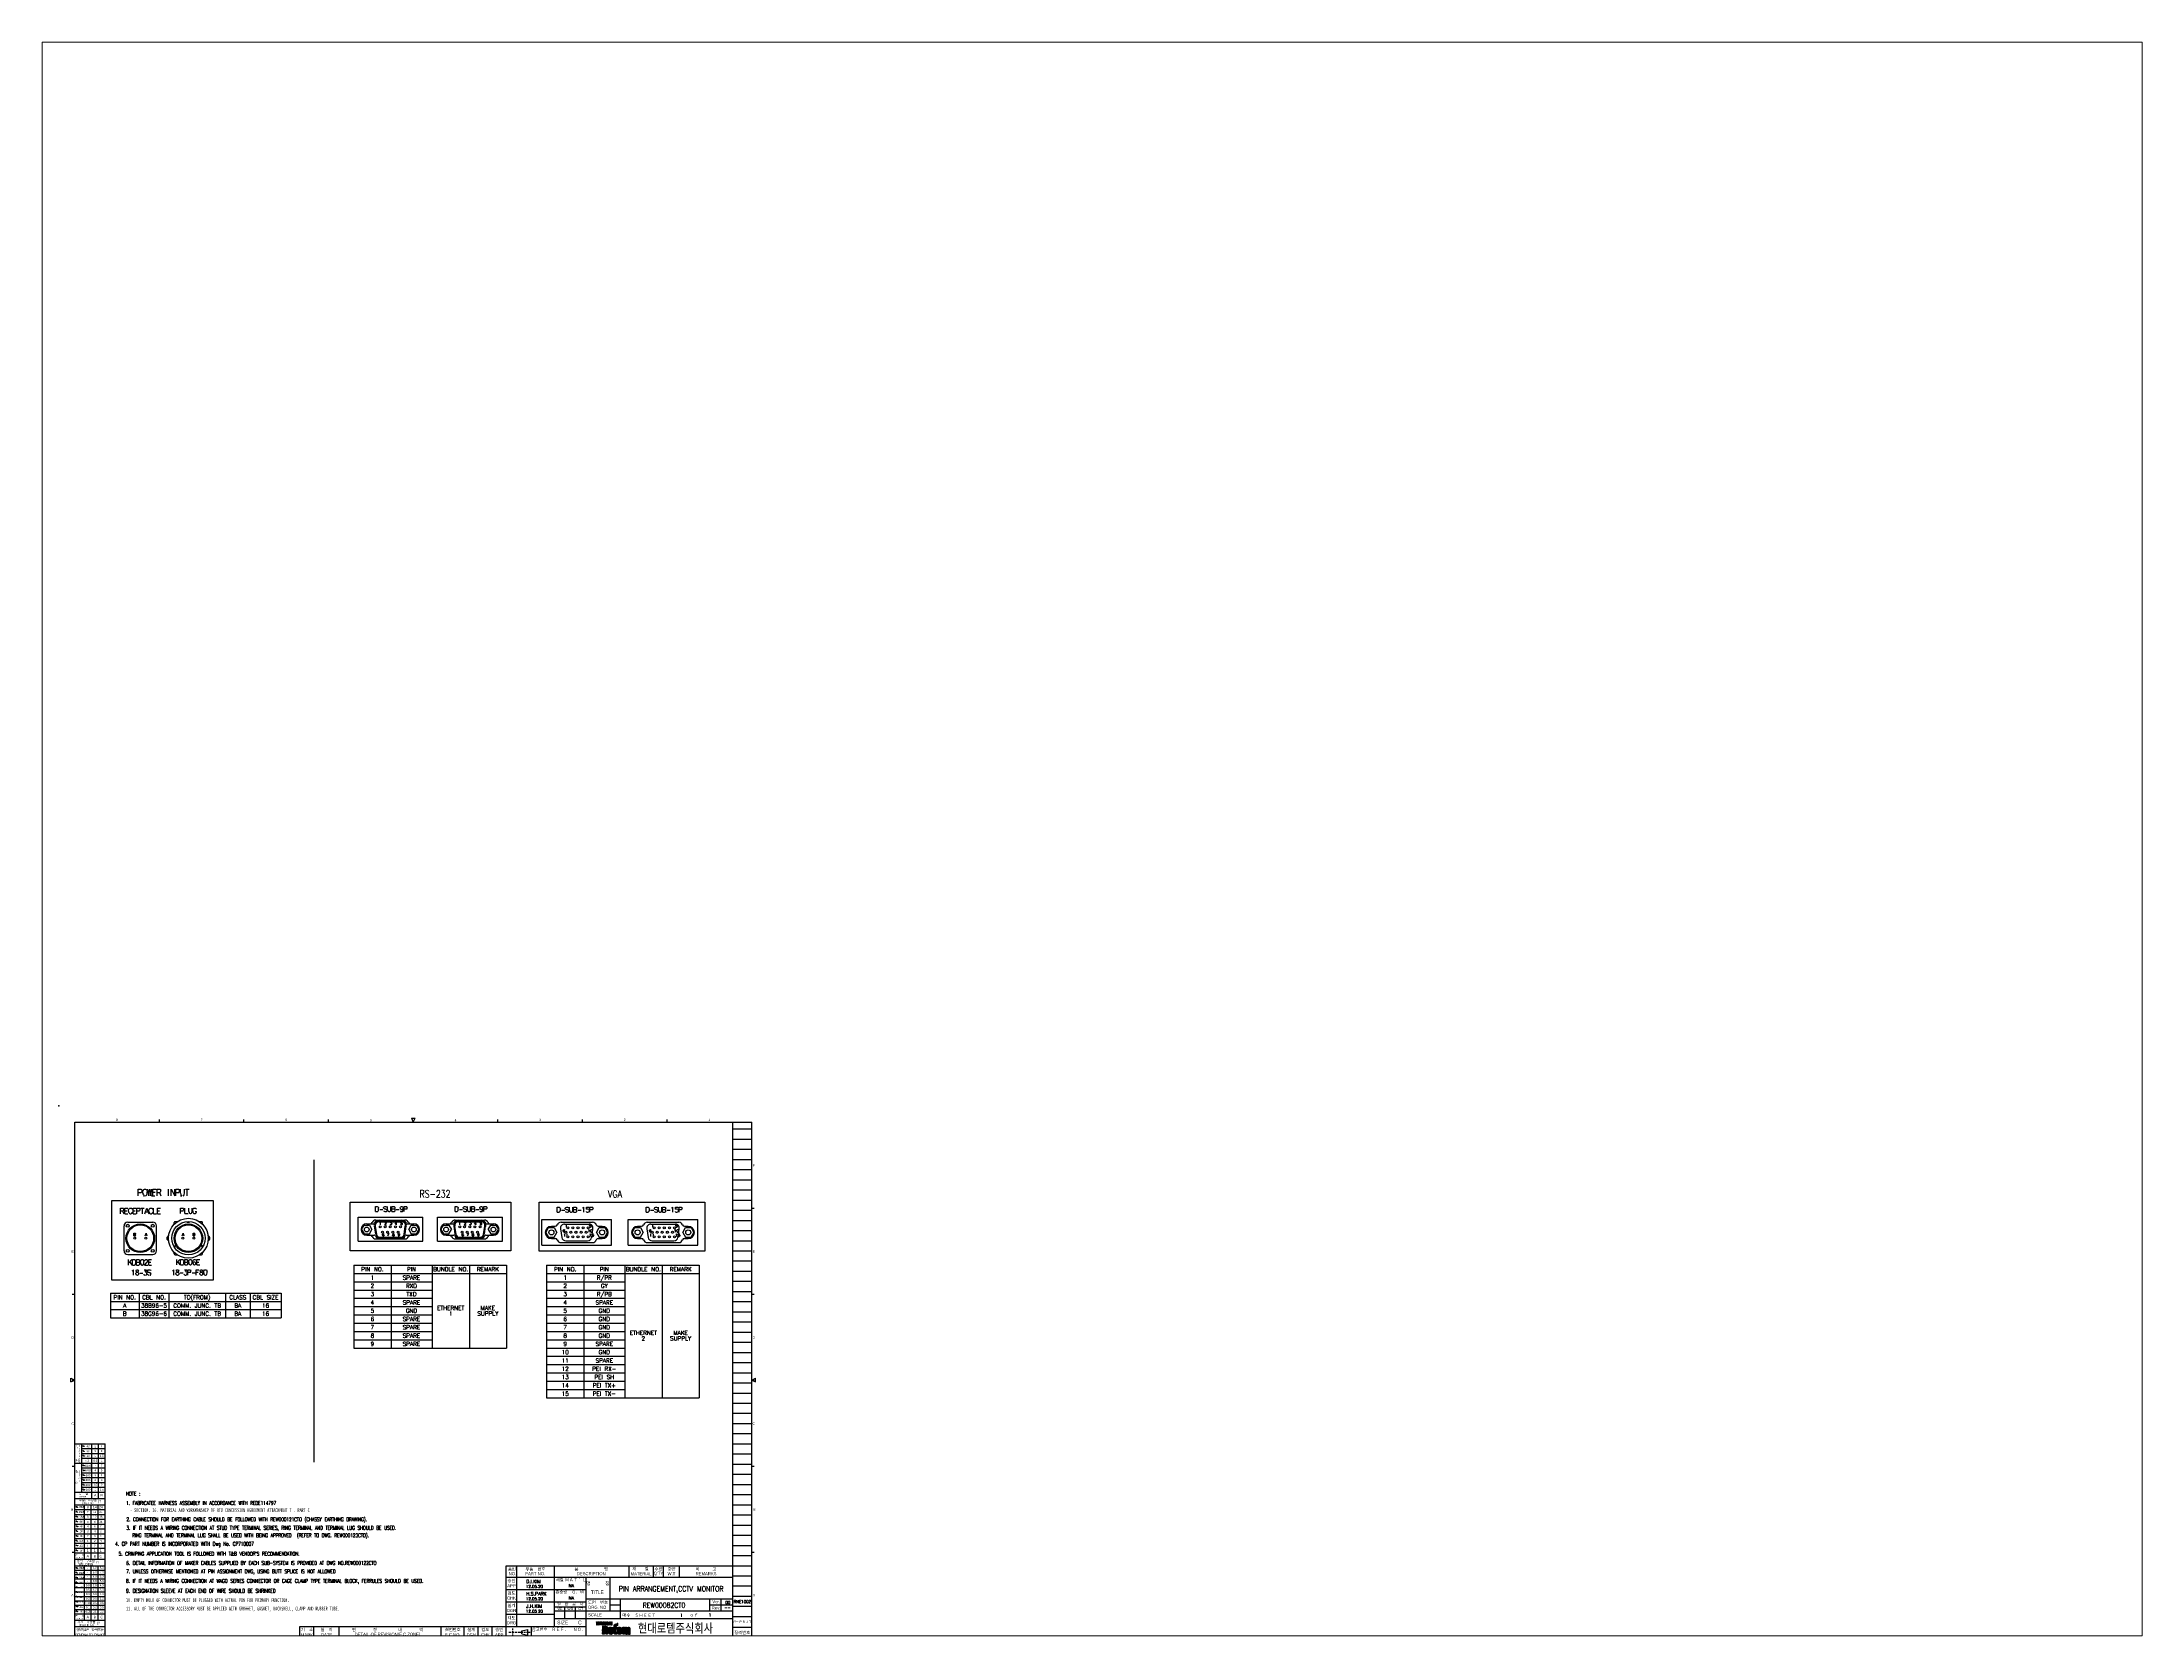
# Paper-space layout '배치1' of a CAD drawing. Header units: millimetres. Extents: x 26 to 231, y 20 to 176.
# The model-space entities are those that its viewports show. They can reach past a viewport. Long polylines and large blocks are cut down to what shows.
import ezdxf
from ezdxf.enums import TextEntityAlignment as Align

# ---------------------------------------------------------------- set-up
doc = ezdxf.new("R2010")
doc.units = ezdxf.units.MM
doc.linetypes.add('CENTER', pattern=[50.8, 31.75, -6.35, 6.35, -6.35])
doc.linetypes.add('DASHED', pattern=[0.75, 0.5, -0.25])
doc.layers.add('5', color=4, linetype='Continuous')
doc.layers.add('현배선도', color=7, linetype='Continuous')
doc.styles.add('CI', font='romand.shx', dxfattribs={"bigfont": 'whgdtxt.shx'})
doc.styles.add('ROMANS', font='txt', dxfattribs={"height": 0.2})
doc.styles.get("Standard").update_dxf_attribs({"font": 'txt.shx', "bigfont": 'whgtxt.shx'})
pattern_1 = [(45, (994.75708, 597.389726), (-0.00883883476, 0.00883883476), [])]

msp = doc.modelspace()

# ---------------------------------------------------------------- hatches: boundary and pattern name
h = msp.add_hatch()
h.set_pattern_fill('ANSI31', color=256, scale=0.1, style=0)
h.set_pattern_definition(pattern_1)
h.paths.add_polyline_path([(1506.5, 424.2), (1506.4, 424.3), (1506.4, 424.4), (1506.4, 424.5), (1506.4, 424.5), (1506.4, 424.6), (1506.4, 424.7), (1506.3, 424.7), (1506.3, 424.8), (1506.3, 424.9), (1506.2, 424.9), (1506.2, 425), (1506.1, 425), (1506.1, 425.1), (1506, 425.1), (1506, 425.2), (1505.9, 425.2), (1505.9, 425.3), (1505.8, 425.3), (1505.8, 425.3), (1505.7, 425.4), (1505.6, 425.4), (1505.6, 425.4), (1505.5, 425.4), (1505.4, 425.5), (1505.3, 425.5), (1505.3, 425.5), (1505.2, 425.5), (1505.1, 425.5), (1505, 425.5), (1504.9, 425.5), (1504.9, 425.6), (1504.8, 425.6), (1504.4, 425.6), (1504.3, 425.6), (1504.2, 425.5), (1504.1, 425.5), (1504, 425.5), (1503.9, 425.5), (1503.9, 425.5), (1503.8, 425.5), (1503.7, 425.5), (1503.6, 425.4), (1503.5, 425.4), (1503.5, 425.4), (1503.4, 425.3), (1503.3, 425.3), (1503.3, 425.3), (1503.2, 425.2), (1503.2, 425.2), (1503.1, 425.1), (1503, 425.1), (1503, 425), (1502.9, 425), (1502.9, 424.9), (1502.9, 424.9), (1502.8, 424.8), (1502.8, 424.7), (1502.8, 424.7), (1502.7, 424.6), (1502.7, 424.5), (1502.7, 424.4), (1502.7, 424.4), (1502.7, 424.3), (1502.7, 424.2), (1502.7, 424.1), (1502.7, 421.6), (1502.7, 421.5), (1502.7, 421.4), (1502.7, 421.3), (1502.7, 421.3), (1502.7, 421.2), (1502.7, 421.1), (1502.7, 421), (1502.8, 421), (1502.8, 420.9), (1502.8, 420.8), (1502.9, 420.8), (1502.9, 420.7), (1503, 420.7), (1503, 420.6), (1503, 420.6), (1503.1, 420.5), (1503.2, 420.5), (1503.2, 420.4), (1503.3, 420.4), (1503.3, 420.4), (1503.4, 420.3), (1503.5, 420.3), (1503.5, 420.3), (1503.6, 420.3), (1503.7, 420.2), (1503.8, 420.2), (1503.8, 420.2), (1503.9, 420.2), (1504, 420.2), (1504.1, 420.2), (1504.2, 420.2), (1504.3, 420.2), (1504.8, 420.2), (1504.9, 420.2), (1505, 420.2), (1505.1, 420.2), (1505.1, 420.2), (1505.2, 420.2), (1505.3, 420.2), (1505.4, 420.2), (1505.4, 420.3), (1505.5, 420.3), (1505.6, 420.3), (1505.6, 420.3), (1505.7, 420.4), (1505.8, 420.4), (1505.8, 420.4), (1505.9, 420.5), (1506, 420.5), (1506, 420.5), (1506.1, 420.6), (1506.1, 420.6), (1506.2, 420.7), (1506.2, 420.7), (1506.2, 420.8), (1506.3, 420.8), (1506.3, 420.9), (1506.3, 420.9), (1506.4, 421), (1506.4, 421), (1506.4, 421.1), (1506.4, 421.2), (1506.4, 421.2), (1506.4, 421.3), (1506.4, 421.4), (1506.5, 422.3), (1504.9, 422.3), (1504.9, 421.5), (1504.9, 421.4), (1504.9, 421.3), (1504.9, 421.3), (1504.8, 421.2), (1504.8, 421.2), (1504.7, 421.1), (1504.6, 421.1), (1504.6, 421.1), (1504.5, 421.1), (1504.4, 421.1), (1504.3, 421.1), (1504.3, 421.2), (1504.2, 421.3), (1504.2, 421.3), (1504.2, 421.4), (1504.2, 421.5), (1504.2, 424.3), (1504.2, 424.3), (1504.2, 424.4), (1504.3, 424.5), (1504.3, 424.5), (1504.4, 424.6), (1504.4, 424.6), (1504.5, 424.6), (1504.5, 424.6), (1504.6, 424.6), (1504.7, 424.6), (1504.7, 424.6), (1504.8, 424.5), (1504.8, 424.5), (1504.9, 424.4), (1504.9, 424.3), (1504.9, 424.3), (1504.9, 423.5), (1504.2, 423.5), (1504.2, 422.7), (1506.5, 422.7)])
h.paths.add_polyline_path([(1501.7, 424.5), (1502.4, 424.5), (1502.4, 425.6), (1499.6, 425.6), (1499.6, 424.5), (1500.2, 424.5), (1500.2, 421.1), (1500.2, 421.1), (1500.2, 421), (1500.2, 421), (1500.2, 420.9), (1500.2, 420.9), (1500.2, 420.8), (1500.2, 420.8), (1500.2, 420.7), (1500.3, 420.7), (1500.3, 420.6), (1500.3, 420.6), (1500.3, 420.5), (1500.4, 420.5), (1500.4, 420.5), (1500.4, 420.4), (1500.4, 420.4), (1500.5, 420.4), (1500.5, 420.3), (1500.5, 420.3), (1500.6, 420.3), (1500.6, 420.3), (1500.6, 420.3), (1500.7, 420.2), (1500.7, 420.2), (1500.8, 420.2), (1500.8, 420.2), (1500.9, 420.2), (1500.9, 420.2), (1500.9, 420.2), (1501, 420.2), (1501, 420.2), (1501.1, 420.2), (1502.4, 420.2), (1502.4, 421.1), (1501.9, 421.1), (1501.9, 421.1), (1501.9, 421.1), (1501.8, 421.2), (1501.8, 421.2), (1501.7, 421.3), (1501.7, 421.3), (1501.7, 421.4), (1501.7, 421.5)])
h.paths.add_polyline_path([(1499.4, 421.5), (1499.4, 421.6), (1499.4, 424.2), (1499.4, 424.3), (1499.4, 424.3), (1499.4, 424.4), (1499.4, 424.5), (1499.4, 424.5), (1499.3, 424.6), (1499.3, 424.7), (1499.3, 424.7), (1499.3, 424.8), (1499.2, 424.9), (1499.2, 424.9), (1499.1, 425), (1499.1, 425), (1499, 425.1), (1499, 425.1), (1498.9, 425.2), (1498.9, 425.2), (1498.8, 425.3), (1498.7, 425.3), (1498.7, 425.3), (1498.6, 425.4), (1498.5, 425.4), (1498.5, 425.4), (1498.4, 425.5), (1498.3, 425.5), (1498.3, 425.5), (1498.2, 425.5), (1498.1, 425.5), (1498.1, 425.5), (1498, 425.5), (1497.9, 425.6), (1497.8, 425.6), (1497.3, 425.6), (1497.2, 425.6), (1497.1, 425.5), (1497, 425.5), (1496.9, 425.5), (1496.8, 425.5), (1496.7, 425.5), (1496.7, 425.5), (1496.6, 425.4), (1496.5, 425.4), (1496.5, 425.4), (1496.4, 425.3), (1496.3, 425.3), (1496.3, 425.3), (1496.2, 425.2), (1496.1, 425.2), (1496.1, 425.1), (1496, 425.1), (1496, 425), (1495.9, 425), (1495.9, 424.9), (1495.9, 424.9), (1495.8, 424.8), (1495.8, 424.8), (1495.7, 424.7), (1495.7, 424.6), (1495.7, 424.6), (1495.7, 424.5), (1495.7, 424.4), (1495.6, 424.4), (1495.6, 424.3), (1495.6, 424.2), (1495.6, 424.2), (1497.1, 424.3), (1497.2, 424.3), (1497.2, 424.4), (1497.2, 424.5), (1497.3, 424.5), (1497.3, 424.6), (1497.4, 424.6), (1497.5, 424.6), (1497.5, 424.6), (1497.6, 424.6), (1497.6, 424.6), (1497.7, 424.6), (1497.8, 424.5), (1497.8, 424.5), (1497.8, 424.4), (1497.9, 424.3), (1497.9, 424.3), (1497.9, 421.5), (1497.9, 421.4), (1497.8, 421.3), (1497.8, 421.2), (1497.8, 421.2), (1497.7, 421.1), (1497.7, 421.1), (1497.6, 421), (1497.5, 421), (1497.4, 421), (1497.4, 421.1), (1497.3, 421.1), (1497.2, 421.2), (1497.2, 421.2), (1497.2, 421.3), (1497.2, 421.4), (1497.1, 421.5), (1497.1, 424.3), (1495.6, 424.2), (1495.6, 421.6), (1495.6, 421.5), (1495.6, 421.4), (1495.7, 421.3), (1495.7, 421.2), (1495.7, 421.2), (1495.7, 421.1), (1495.7, 421), (1495.8, 421), (1495.8, 420.9), (1495.9, 420.8), (1495.9, 420.8), (1496, 420.7), (1496, 420.7), (1496.1, 420.6), (1496.1, 420.6), (1496.2, 420.5), (1496.2, 420.5), (1496.3, 420.4), (1496.4, 420.4), (1496.4, 420.4), (1496.5, 420.3), (1496.6, 420.3), (1496.6, 420.3), (1496.7, 420.3), (1496.8, 420.2), (1496.8, 420.2), (1496.9, 420.2), (1497, 420.2), (1497.1, 420.2), (1497.1, 420.2), (1497.2, 420.2), (1497.3, 420.2), (1497.7, 420.2), (1497.8, 420.2), (1497.9, 420.2), (1498, 420.2), (1498.1, 420.2), (1498.2, 420.2), (1498.2, 420.2), (1498.3, 420.3), (1498.4, 420.3), (1498.5, 420.3), (1498.5, 420.3), (1498.6, 420.4), (1498.7, 420.4), (1498.8, 420.4), (1498.8, 420.5), (1498.9, 420.5), (1498.9, 420.6), (1499, 420.6), (1499, 420.7), (1499.1, 420.7), (1499.1, 420.8), (1499.2, 420.8), (1499.2, 420.9), (1499.3, 420.9), (1499.3, 421), (1499.3, 421.1), (1499.4, 421.1), (1499.4, 421.2), (1499.4, 421.3), (1499.4, 421.4), (1499.4, 421.4)])
h.paths.add_polyline_path([(1495.1, 422.6), (1495.1, 422.7), (1495.1, 422.7), (1495.1, 422.8), (1495.1, 422.8), (1495.1, 422.9), (1495.1, 422.9), (1495.1, 423), (1495, 423), (1495, 423), (1495, 423.1), (1495, 423.1), (1494.9, 423.2), (1494.9, 423.2), (1494.9, 423.2), (1494.8, 423.2), (1494.8, 423.3), (1494.7, 423.3), (1494.7, 423.3), (1494.6, 423.4), (1494.6, 423.4), (1494.5, 423.4), (1494.5, 423.4), (1494.4, 423.4), (1494.4, 423.4), (1494.3, 423.5), (1494.3, 423.5), (1494.2, 423.5), (1494.2, 423.5), (1494.1, 423.5), (1494, 423.5), (1494, 423.5), (1493.9, 423.5), (1494, 423.5), (1494, 423.5), (1494.1, 423.5), (1494.2, 423.6), (1494.2, 423.6), (1494.3, 423.6), (1494.3, 423.6), (1494.4, 423.6), (1494.4, 423.7), (1494.5, 423.7), (1494.5, 423.7), (1494.6, 423.8), (1494.6, 423.8), (1494.7, 423.8), (1494.7, 423.9), (1494.8, 423.9), (1494.8, 423.9), (1494.9, 424), (1494.9, 424), (1494.9, 424.1), (1495, 424.1), (1495, 424.2), (1495, 424.2), (1495, 424.3), (1495.1, 424.3), (1495.1, 424.4), (1495.1, 424.4), (1495.1, 424.5), (1495.1, 424.5), (1495.1, 424.6), (1495.1, 424.7), (1495.1, 424.7), (1495.1, 425.2), (1495.1, 425.2), (1495.1, 425.3), (1495.1, 425.4), (1495.1, 425.4), (1495.1, 425.5), (1495.1, 425.6), (1495.1, 425.6), (1495, 425.7), (1495, 425.7), (1495, 425.8), (1494.9, 425.8), (1494.9, 425.9), (1494.9, 425.9), (1494.8, 426), (1494.8, 426), (1494.7, 426.1), (1494.7, 426.1), (1494.6, 426.1), (1494.5, 426.2), (1494.5, 426.2), (1494.4, 426.2), (1494.4, 426.3), (1494.3, 426.3), (1494.2, 426.3), (1494.1, 426.3), (1494, 426.3), (1494, 426.4), (1493.9, 426.4), (1493.8, 426.4), (1493.7, 426.4), (1493.6, 426.4), (1493.5, 426.4), (1491.2, 426.4), (1491.2, 420.2), (1492.8, 420.2), (1492.8, 425.5), (1493.1, 425.5), (1493.2, 425.5), (1493.3, 425.5), (1493.4, 425.4), (1493.5, 425.3), (1493.5, 425.3), (1493.5, 425.2), (1493.6, 425.1), (1493.6, 425.1), (1493.6, 425), (1493.6, 424.9), (1493.6, 424.9), (1493.6, 424.8), (1493.6, 424.7), (1493.6, 424.6), (1493.6, 424.6), (1493.6, 424.5), (1493.6, 424.4), (1493.6, 424.3), (1493.5, 424.3), (1493.5, 424.2), (1493.5, 424.2), (1493.5, 424.1), (1493.4, 424), (1493.3, 424), (1493.2, 423.9), (1493.1, 423.9), (1492.8, 423.9), (1492.8, 423), (1493.2, 423), (1493.2, 423), (1493.2, 423), (1493.3, 423), (1493.4, 423), (1493.4, 422.9), (1493.4, 422.9), (1493.5, 422.9), (1493.5, 422.8), (1493.5, 422.8), (1493.5, 422.8), (1493.5, 422.7), (1493.5, 422.7), (1493.6, 422.7), (1493.6, 422.6), (1493.6, 422.6), (1493.6, 422.6), (1493.6, 422.5), (1493.6, 422.5), (1493.6, 422.4), (1493.6, 422.4), (1493.6, 422.4), (1493.6, 420.2), (1495.1, 420.2)])
h = msp.add_hatch()
h.set_pattern_fill('ANSI31', color=256, scale=0.1, style=0)
h.set_pattern_definition(pattern_1)
h.paths.add_polyline_path([(1512.8, 424.6), (1512.8, 424.7), (1512.8, 424.9), (1512.8, 424.9), (1512.7, 425), (1512.7, 425.1), (1512.7, 425.2), (1512.6, 425.3), (1512.5, 425.3), (1512.5, 425.4), (1512.4, 425.4), (1512.3, 425.5), (1512.2, 425.5), (1512.1, 425.5), (1512, 425.6), (1511.9, 425.6), (1511.8, 425.6), (1511.8, 425.6), (1511.7, 425.6), (1511.6, 425.6), (1511.5, 425.5), (1511.4, 425.5), (1511.3, 425.5), (1511.2, 425.5), (1511.1, 425.4), (1511, 425.4), (1511, 425.3), (1510.9, 425.2), (1510.8, 425.2), (1510.8, 425.1), (1510.7, 425), (1510.7, 424.9), (1510.7, 424.8), (1510.6, 424.9), (1510.6, 425), (1510.6, 425.1), (1510.5, 425.2), (1510.5, 425.2), (1510.4, 425.3), (1510.3, 425.4), (1510.3, 425.4), (1510.2, 425.4), (1510.1, 425.5), (1510, 425.5), (1510, 425.5), (1509.9, 425.6), (1509.8, 425.6), (1509.7, 425.6), (1509.6, 425.6), (1509.5, 425.6), (1509.4, 425.6), (1509.4, 425.5), (1509.3, 425.5), (1509.2, 425.5), (1509.1, 425.5), (1509, 425.4), (1508.9, 425.4), (1508.9, 425.3), (1508.8, 425.3), (1508.7, 425.2), (1508.7, 425.1), (1508.6, 425.1), (1508.6, 425), (1508.5, 424.9), (1508.5, 424.8), (1508.5, 425.6), (1507, 425.6), (1507, 420.2), (1508.5, 420.2), (1508.5, 424.1), (1508.5, 424.2), (1508.5, 424.2), (1508.6, 424.3), (1508.6, 424.3), (1508.7, 424.4), (1508.7, 424.4), (1508.8, 424.4), (1508.9, 424.4), (1509, 424.4), (1509, 424.4), (1509.1, 424.3), (1509.1, 424.3), (1509.2, 424.2), (1509.2, 424.2), (1509.2, 424.1), (1509.2, 424), (1509.2, 420.2), (1510.7, 420.2), (1510.7, 424.1), (1510.7, 424.2), (1510.7, 424.3), (1510.7, 424.3), (1510.8, 424.4), (1510.9, 424.4), (1510.9, 424.4), (1511, 424.4), (1511, 424.4), (1511.1, 424.4), (1511.2, 424.4), (1511.2, 424.3), (1511.3, 424.3), (1511.3, 424.2), (1511.3, 424.2), (1511.3, 424.1), (1511.3, 420.2), (1512.8, 420.2)])

# ---------------------------------------------------------------- linework, layer by layer
at = {"color": 5, "linetype": 'Continuous'}
for p, q in [((1075.3, 417.1), (1075.3, 823.5)), ((1075.3, 823.5), (1608.7, 823.5)), ((1593.7, 417.1), (1593.7, 823.5)), ((1593.7, 818.1), (1608.7, 818.1)), ((1608.7, 417.1), (1608.7, 823.5)), ((1593.7, 802.1), (1608.7, 802.1)), ((1593.7, 786.1), (1608.7, 786.1)), ((1593.7, 770.1), (1608.7, 770.1)), ((1593.7, 754.1), (1608.7, 754.1)), ((1593.7, 738.1), (1608.7, 738.1)), ((1593.7, 722.1), (1608.7, 722.1)), ((1593.7, 706.1), (1608.7, 706.1)), ((1593.7, 690.1), (1608.7, 690.1)), ((1593.7, 674.1), (1608.7, 674.1)), ((1593.7, 658.1), (1608.7, 658.1)), ((1593.7, 642.1), (1608.7, 642.1)), ((1593.7, 626.1), (1608.7, 626.1)), ((1593.7, 610.1), (1608.7, 610.1)), ((1593.7, 594.1), (1608.7, 594.1)), ((1075.3, 570.1), (1099.3, 570.1)), ((1099.3, 417.1), (1099.3, 570.1)), ((1593.7, 578.1), (1608.7, 578.1)), ((1593.7, 562.1), (1608.7, 562.1)), ((1593.7, 546.1), (1608.7, 546.1)), ((1593.7, 530.1), (1608.7, 530.1)), ((1075.3, 522.1), (1099.3, 522.1)), ((1593.7, 514.1), (1608.7, 514.1)), ((1593.7, 498.1), (1608.7, 498.1)), ((1593.7, 482.1), (1608.7, 482.1)), ((1075.3, 474.1), (1099.3, 474.1)), ((1415.2, 417.1), (1415.2, 474.1)), ((1415.2, 474.1), (1593.7, 474.1)), ((1415.2, 465.1), (1593.7, 465.1)), ((1593.7, 466.1), (1608.7, 466.1)), ((1593.7, 450.1), (1608.7, 450.1)), ((1593.7, 434.1), (1608.7, 434.1)), ((1075.3, 426.1), (1099.3, 426.1)), ((1075.3, 417.1), (1608.7, 417.1)), ((1252.7, 417.1), (1252.7, 426.1)), ((1252.7, 426.1), (1415.2, 426.1))]:
    msp.add_line(p, q, dxfattribs=at)
at = {"color": 6, "linetype": 'Continuous'}
for p, q in [((1141.9, 823.5), (1141.9, 825.6)), ((1208.6, 823.5), (1208.6, 825.6)), ((1275.3, 823.5), (1275.3, 825.6)), ((1408.6, 823.5), (1408.6, 825.6)), ((1475.3, 823.5), (1475.3, 825.6)), ((1542, 823.5), (1542, 825.6)), ((1593.7, 810.1), (1608.7, 810.1)), ((1593.7, 794.1), (1608.7, 794.1)), ((1593.7, 778.1), (1608.7, 778.1)), ((1593.7, 762.1), (1608.7, 762.1)), ((1593.7, 746.1), (1608.7, 746.1)), ((1608.7, 755.8), (1610.7, 755.8)), ((1593.7, 730.1), (1608.7, 730.1)), ((1593.7, 714.1), (1608.7, 714.1)), ((1593.7, 698.1), (1608.7, 698.1)), ((1073.2, 688), (1075.3, 688)), ((1593.7, 682.1), (1608.7, 682.1)), ((1608.7, 688), (1610.7, 688)), ((1593.7, 666.1), (1608.7, 666.1)), ((1593.7, 650.1), (1608.7, 650.1)), ((1593.7, 634.1), (1608.7, 634.1)), ((1073.2, 620.3), (1075.3, 620.3)), ((1593.7, 618.1), (1608.7, 618.1)), ((1608.7, 620.3), (1610.7, 620.3)), ((1593.7, 602.1), (1608.7, 602.1)), ((1593.7, 586.1), (1608.7, 586.1)), ((1080.8, 532.1), (1080.8, 570.1)), ((1080.8, 566.3), (1099.3, 566.3)), ((1088.8, 527.1), (1088.8, 570.1)), ((1094, 527.1), (1094, 570.1)), ((1593.7, 570.1), (1608.7, 570.1)), ((1073.2, 552.6), (1075.3, 552.6)), ((1075.3, 554.9), (1099.3, 554.9)), ((1080.8, 562.5), (1099.3, 562.5)), ((1080.8, 558.7), (1099.3, 558.7)), ((1080.8, 551.1), (1099.3, 551.1)), ((1080.8, 547.3), (1099.3, 547.3)), ((1593.7, 554.1), (1608.7, 554.1)), ((1608.7, 552.6), (1610.7, 552.6)), ((1075.3, 532.1), (1099.3, 532.1)), ((1080.8, 543.5), (1099.3, 543.5)), ((1080.8, 539.7), (1099.3, 539.7)), ((1080.8, 535.9), (1099.3, 535.9)), ((1593.7, 538.1), (1608.7, 538.1)), ((1075.3, 527.1), (1099.3, 527.1)), ((1075.3, 518.3), (1099.3, 518.3)), ((1075.3, 514.5), (1099.3, 514.5)), ((1082.8, 479.1), (1082.8, 522.1)), ((1088.3, 479.1), (1088.3, 522.1)), ((1093.8, 479.1), (1093.8, 522.1)), ((1593.7, 522.1), (1608.7, 522.1)), ((1075.3, 510.7), (1099.3, 510.7)), ((1075.3, 506.9), (1099.3, 506.9)), ((1075.3, 503.1), (1099.3, 503.1)), ((1075.3, 499.3), (1099.3, 499.3)), ((1593.7, 506.1), (1608.7, 506.1)), ((1073.2, 484.8), (1075.3, 484.8)), ((1075.3, 495.5), (1099.3, 495.5)), ((1075.3, 491.7), (1099.3, 491.7)), ((1075.3, 487.9), (1099.3, 487.9)), ((1075.3, 484.1), (1099.3, 484.1)), ((1593.7, 490.1), (1608.7, 490.1)), ((1608.7, 484.8), (1610.7, 484.8)), ((1075.3, 479.1), (1099.3, 479.1)), ((1075.3, 470.6), (1099.3, 470.6)), ((1075.3, 467.2), (1099.3, 467.2)), ((1075.3, 463.7), (1099.3, 463.7)), ((1082.8, 431.1), (1082.8, 474.1)), ((1088.3, 431.1), (1088.3, 474.1)), ((1093.8, 431.1), (1093.8, 474.1)), ((1423.7, 426.1), (1423.7, 474.1)), ((1453.2, 426.1), (1453.2, 474.1)), ((1478.2, 417.1), (1478.2, 465.1)), ((1497.2, 438.4), (1497.2, 465.1)), ((1512.2, 465.1), (1512.2, 474.1)), ((1531.2, 465.1), (1531.2, 474.1)), ((1539.2, 465.1), (1539.2, 474.1)), ((1551.7, 465.1), (1551.7, 474.1)), ((1593.7, 474.1), (1608.7, 474.1)), ((1075.3, 460.3), (1099.3, 460.3)), ((1075.3, 456.8), (1099.3, 456.8)), ((1075.3, 453.4), (1099.3, 453.4)), ((1075.3, 449.9), (1099.3, 449.9)), ((1415.2, 455.3), (1478.2, 455.3)), ((1478.2, 448.1), (1593.7, 448.1)), ((1505.2, 438.4), (1505.2, 448.1)), ((1575.7, 438.4), (1575.7, 448.1)), ((1584.7, 438.4), (1584.7, 448.1)), ((1593.7, 458.1), (1608.7, 458.1)), ((1075.3, 446.5), (1099.3, 446.5)), ((1075.3, 443), (1099.3, 443)), ((1075.3, 439.6), (1099.3, 439.6)), ((1075.3, 436.1), (1099.3, 436.1)), ((1075.3, 431.1), (1099.3, 431.1)), ((1415.2, 445.6), (1478.2, 445.6)), ((1415.2, 435.8), (1453.2, 435.8)), ((1453.2, 441.8), (1478.2, 441.8)), ((1453.2, 438.4), (1478.2, 438.4)), ((1453.2, 432.4), (1593.7, 432.4)), ((1461.5, 432.4), (1461.5, 441.8)), ((1469.8, 432.4), (1469.8, 441.8)), ((1478.2, 438.4), (1593.7, 438.4)), ((1497.2, 443.2), (1505.2, 443.2)), ((1505.2, 432.4), (1505.2, 438.4)), ((1573.7, 438.4), (1578.7, 438.4)), ((1575.7, 443.2), (1593.7, 443.2)), ((1593.7, 442.1), (1608.7, 442.1)), ((1141.9, 415), (1141.9, 417.1)), ((1208.6, 415), (1208.6, 417.1)), ((1263.7, 417.1), (1263.7, 426.1)), ((1275.3, 415), (1275.3, 417.1)), ((1283.7, 417.1), (1283.7, 426.1)), ((1364, 417.1), (1364, 426.1)), ((1382.2, 417.1), (1382.2, 426.1)), ((1393.2, 417.1), (1393.2, 426.1)), ((1404.2, 417.1), (1404.2, 426.1)), ((1408.6, 415), (1408.6, 417.1)), ((1415.2, 426.1), (1478.2, 426.1)), ((1417.4, 421.6), (1418.8, 421.6)), ((1419.7, 421.6), (1421.4, 421.6)), ((1420.5, 423.3), (1420.5, 424.5)), ((1420.5, 420.8), (1420.5, 422.4)), ((1420.5, 418.5), (1420.5, 419.9)), ((1422.3, 421.6), (1423.6, 421.6)), ((1424.5, 421.6), (1428.5, 421.6)), ((1427.5, 422.8), (1432.3, 423.8)), ((1427.5, 420.4), (1427.5, 422.8)), ((1427.5, 420.4), (1432.3, 419.4)), ((1429.3, 421.6), (1430.5, 421.6)), ((1431.3, 421.6), (1434.1, 421.6)), ((1432.3, 419.4), (1432.3, 423.8)), ((1435.2, 417.1), (1435.2, 426.1)), ((1593.7, 425.6), (1608.7, 425.6))]:
    msp.add_line(p, q, dxfattribs=at)
at = {"color": 2, "linetype": 'Continuous'}
for p, q in [((1340.5, 826.5), (1343.5, 826.5)), ((1340.5, 826.5), (1342, 823.5)), ((1342, 823.5), (1343.5, 826.5)), ((1072.2, 621.8), (1075.3, 620.3)), ((1072.2, 618.8), (1072.2, 621.8)), ((1072.2, 618.8), (1075.3, 620.3)), ((1608.7, 620.3), (1611.7, 621.8)), ((1608.7, 620.3), (1611.7, 618.8)), ((1611.7, 618.8), (1611.7, 621.8)), ((1340.5, 414.1), (1342, 417.1)), ((1340.5, 414.1), (1343.5, 414.1)), ((1342, 417.1), (1343.5, 414.1))]:
    msp.add_line(p, q, dxfattribs=at)
at = {"color": 1, "linetype": 'CENTER'}
msp.add_line((1263.6, 793.8), (1263.6, 555.6), dxfattribs=at)
at = {"color": 4, "linetype": 'Continuous'}
for p, q in [((1125.3, 770.6), (1127.4, 770.6)), ((1125.3, 765.5), (1125.3, 770.6)), ((1125.3, 768.1), (1127.6, 768.1)), ((1127.4, 770.6), (1127.9, 770.4)), ((1127.6, 768.1), (1128, 768.5)), ((1127.9, 770.4), (1128.3, 769.8)), ((1128, 768.5), (1128.3, 769)), ((1128.3, 769), (1128.3, 769.8)), ((1128.9, 768.6), (1129, 769.4)), ((1128.9, 767.6), (1128.9, 768.6)), ((1128.9, 767.6), (1129, 766.9)), ((1129, 769.4), (1129.3, 770)), ((1129, 766.9), (1129.3, 766.2)), ((1129.3, 770), (1129.8, 770.4)), ((1129.3, 766.2), (1129.8, 765.7)), ((1129.3, 765.5), (1130, 765.5)), ((1129.8, 770.4), (1130.3, 770.6)), ((1129.8, 765.7), (1130.3, 765.5)), ((1130.3, 770.6), (1131, 770.6)), ((1131, 770.6), (1131.5, 770.4)), ((1131, 765.5), (1131.5, 765.7)), ((1131.5, 770.4), (1132, 770)), ((1131.5, 765.7), (1132, 766.2)), ((1132, 770), (1132.3, 769.4)), ((1132, 766.2), (1132.3, 766.9)), ((1132.3, 769.4), (1132.4, 768.6)), ((1132.3, 766.9), (1132.4, 767.6)), ((1132.4, 767.6), (1132.4, 768.6)), ((1132.7, 770.6), (1133.5, 765.5)), ((1133.5, 765.5), (1134.3, 770.6)), ((1134.3, 770.6), (1135.1, 765.5)), ((1135.1, 765.5), (1136, 770.6)), ((1135.7, 765.5), (1138.4, 765.5)), ((1136.7, 770.6), (1139.4, 770.6)), ((1136.7, 765.5), (1136.7, 770.6)), ((1136.7, 768.2), (1138.5, 768.2)), ((1140.1, 770.6), (1142.2, 770.6)), ((1140.1, 765.5), (1140.1, 770.6)), ((1140.1, 768.1), (1142.4, 768.1)), ((1141.9, 768.1), (1143.1, 765.5)), ((1142.2, 770.6), (1142.7, 770.4)), ((1142.4, 768.1), (1142.8, 768.5)), ((1142.7, 770.4), (1143.1, 769.8)), ((1142.8, 768.5), (1143.1, 769)), ((1143.1, 769), (1143.1, 769.8)), ((1149.2, 765.5), (1149.2, 770.6)), ((1151.3, 765.5), (1151.3, 770.6)), ((1151.3, 770.6), (1154.2, 765.5)), ((1154.2, 765.5), (1154.2, 770.6)), ((1155, 770.6), (1157.1, 770.6)), ((1155, 765.5), (1155, 770.6)), ((1155, 768.1), (1157.2, 768.1)), ((1157.1, 770.6), (1157.5, 770.4)), ((1157.2, 768.1), (1157.6, 768.5)), ((1157.5, 770.4), (1157.9, 769.8)), ((1157.6, 768.5), (1157.9, 769)), ((1157.9, 769), (1157.9, 769.8)), ((1158.7, 767.4), (1158.7, 770.6)), ((1158.7, 767.4), (1158.8, 766.5)), ((1158.7, 765.5), (1159.6, 765.5)), ((1158.8, 766.5), (1159.2, 765.8)), ((1159.2, 765.8), (1159.7, 765.5)), ((1160.6, 765.5), (1161.1, 765.8)), ((1161.1, 765.8), (1161.5, 766.5)), ((1161.5, 766.5), (1161.6, 767.4)), ((1161.6, 767.4), (1161.6, 770.6)), ((1162.4, 770.6), (1165.3, 770.6)), ((1163.9, 765.5), (1163.9, 770.6))]:
    msp.add_line(p, q, dxfattribs=at)
at = {"color": 7, "linetype": 'Continuous'}
for p, q in [((1111.4, 755.8), (1113.2, 755.8)), ((1111.4, 751.3), (1111.4, 755.8)), ((1111.4, 753.6), (1113.3, 753.6)), ((1112.9, 753.6), (1113.9, 751.3)), ((1113.2, 755.8), (1113.6, 755.6)), ((1113.3, 753.6), (1113.7, 753.9)), ((1113.6, 755.6), (1113.9, 755.1)), ((1113.7, 753.9), (1113.9, 754.3)), ((1113.9, 754.3), (1113.9, 755.1)), ((1114.8, 755.8), (1117.2, 755.8)), ((1114.8, 751.3), (1114.8, 755.8)), ((1114.8, 753.7), (1116.4, 753.7)), ((1114.8, 751.3), (1117.2, 751.3)), ((1117, 744.8), (1136.7, 744.8)), ((1117.6, 754.1), (1117.7, 754.7)), ((1117.6, 753.2), (1117.6, 754.1)), ((1117.6, 753.2), (1117.7, 752.6)), ((1117.7, 754.7), (1118, 755.3)), ((1117.7, 752.6), (1118, 751.9)), ((1118, 755.3), (1118.4, 755.6)), ((1118, 751.9), (1118.4, 751.5)), ((1118.4, 755.6), (1118.9, 755.8)), ((1118.4, 751.5), (1118.9, 751.3)), ((1118.9, 755.8), (1119.5, 755.8)), ((1118.9, 751.3), (1119.5, 751.3)), ((1119.5, 755.8), (1119.9, 755.6)), ((1119.5, 751.3), (1119.9, 751.5)), ((1119.9, 755.6), (1120.4, 755.3)), ((1119.9, 751.5), (1120.4, 751.9)), ((1120.4, 755.3), (1120.6, 754.7)), ((1120.4, 751.9), (1120.6, 752.6)), ((1121.2, 755.8), (1123.6, 755.8)), ((1121.2, 751.3), (1121.2, 755.8)), ((1121.2, 753.7), (1122.8, 753.7)), ((1121.2, 751.3), (1123.6, 751.3)), ((1124.2, 755.8), (1126, 755.8)), ((1124.2, 751.3), (1124.2, 755.8)), ((1124.2, 753.6), (1126.1, 753.6)), ((1126, 755.8), (1126.4, 755.6)), ((1126.1, 753.6), (1126.5, 753.9)), ((1126.4, 755.6), (1126.8, 755.1)), ((1126.5, 753.9), (1126.8, 754.3)), ((1126.8, 754.3), (1126.8, 755.1)), ((1127.4, 755.8), (1130, 755.8)), ((1128.7, 751.3), (1128.7, 755.8)), ((1130.6, 751.3), (1132, 755.8)), ((1131.1, 752.8), (1133, 752.8)), ((1132, 755.8), (1133.5, 751.3)), ((1133.7, 754.1), (1133.8, 754.7)), ((1133.7, 753.2), (1133.7, 754.1)), ((1133.7, 753.2), (1133.8, 752.6)), ((1133.8, 754.7), (1134.1, 755.3)), ((1133.8, 752.6), (1134.1, 751.9)), ((1134.1, 755.3), (1134.5, 755.6)), ((1134.1, 751.9), (1134.5, 751.5)), ((1134.5, 755.6), (1134.9, 755.8)), ((1134.5, 751.5), (1134.9, 751.3)), ((1134.9, 755.8), (1135.6, 755.8)), ((1134.9, 751.3), (1135.6, 751.3)), ((1135.6, 755.8), (1136, 755.6)), ((1135.6, 751.3), (1136, 751.5)), ((1136, 755.6), (1136.4, 755.3)), ((1136, 751.5), (1136.4, 751.9)), ((1136.4, 755.3), (1136.7, 754.7)), ((1136.4, 751.9), (1136.7, 752.6)), ((1137.3, 751.3), (1137.3, 755.8)), ((1137.3, 751.3), (1139.6, 751.3)), ((1140.5, 755.8), (1142.8, 755.8)), ((1140.5, 751.3), (1140.5, 755.8)), ((1140.5, 753.7), (1142.1, 753.7)), ((1140.5, 751.3), (1142.8, 751.3)), ((1154.4, 745.1), (1156.1, 745.1)), ((1158.7, 755.8), (1160.5, 755.8)), ((1158.7, 751.4), (1158.7, 755.8)), ((1158.7, 753.7), (1160.7, 753.7)), ((1160.5, 755.8), (1160.9, 755.6)), ((1160.7, 753.7), (1161, 754)), ((1160.9, 755.6), (1161.3, 755.1)), ((1161, 754), (1161.3, 754.4)), ((1161.3, 754.4), (1161.3, 755.1)), ((1162.1, 751.4), (1162.1, 755.8)), ((1162.1, 751.4), (1164.5, 751.4)), ((1163.9, 744.4), (1163.9, 745.1)), ((1165.1, 753.1), (1165.1, 755.8)), ((1165.1, 753.1), (1165.3, 752.3)), ((1165.3, 752.3), (1165.6, 751.7)), ((1165.6, 751.7), (1166.1, 751.4)), ((1165.7, 744.4), (1165.7, 745.1)), ((1166.1, 751.4), (1166.8, 751.4)), ((1166.8, 751.4), (1167.2, 751.7)), ((1167.2, 751.7), (1167.6, 752.3)), ((1167.6, 752.3), (1167.7, 753.1)), ((1167.7, 753.1), (1167.7, 755.8)), ((1168.2, 754.1), (1168.3, 754.8)), ((1168.2, 753.3), (1168.2, 754.1)), ((1168.2, 753.3), (1168.3, 752.6)), ((1168.3, 754.8), (1168.6, 755.3)), ((1168.3, 752.6), (1168.6, 752)), ((1168.6, 755.3), (1169, 755.7)), ((1168.6, 752), (1169, 751.6)), ((1169, 755.7), (1169.4, 755.8)), ((1169, 751.6), (1169.4, 751.4)), ((1169.4, 755.8), (1170.1, 755.8)), ((1169.4, 751.4), (1170.1, 751.4)), ((1170.1, 755.8), (1170.5, 755.7)), ((1170.1, 753.2), (1171.2, 753.2)), ((1170.1, 751.4), (1170.5, 751.6)), ((1170.5, 755.7), (1170.9, 755.3)), ((1170.5, 751.6), (1170.9, 752)), ((1170.9, 755.3), (1171.2, 754.8)), ((1170.9, 752), (1171.2, 752.6)), ((1171.2, 752.6), (1171.2, 753.2)), ((1173.5, 745.1), (1175.2, 745.1)), ((1298.5, 748.5), (1349.6, 748.5)), ((1298.5, 729.7), (1298.5, 748.5)), ((1312.1, 757), (1313.6, 757)), ((1312.1, 753), (1312.1, 757)), ((1312.1, 753), (1313.6, 753)), ((1312.4, 746.3), (1335.4, 746.3)), ((1313.6, 757), (1314, 756.8)), ((1313.6, 753), (1314, 753.2)), ((1314, 756.8), (1314.3, 756.5)), ((1314, 753.2), (1314.3, 753.6)), ((1314.3, 756.5), (1314.6, 756.2)), ((1314.3, 753.6), (1314.6, 753.9)), ((1314.6, 756.2), (1314.7, 755.6)), ((1314.6, 753.9), (1314.7, 754.5)), ((1314.7, 754.5), (1314.7, 755.6)), ((1315, 746.2), (1333, 746.2)), ((1315, 745.8), (1333, 745.8)), ((1315, 745), (1333, 745)), ((1315.6, 754.6), (1318.1, 754.6)), ((1318.6, 756.3), (1319, 756.8)), ((1318.6, 755.8), (1318.6, 756.3)), ((1318.6, 755.8), (1319, 755.4)), ((1318.6, 753.7), (1319, 753.3)), ((1319, 756.8), (1319.7, 757)), ((1319, 755.4), (1319.6, 755.1)), ((1319, 753.3), (1319.7, 753)), ((1319.6, 755.1), (1320, 755.1)), ((1319.7, 757), (1320.3, 757)), ((1319.7, 753), (1320.3, 753)), ((1320, 755.1), (1320.5, 754.9)), ((1320.3, 757), (1321, 756.8)), ((1320.3, 753), (1321, 753.2)), ((1320.5, 754.9), (1321, 754.7)), ((1321, 756.8), (1321.4, 756.3)), ((1321, 754.7), (1321.4, 754.2)), ((1321, 753.2), (1321.4, 753.7)), ((1321.4, 753.7), (1321.4, 754.2)), ((1321.8, 754.5), (1321.8, 757)), ((1321.8, 754.5), (1321.9, 753.8)), ((1321.9, 753.8), (1322.3, 753.3)), ((1322.3, 753.3), (1322.7, 753)), ((1322.7, 753), (1323.5, 753)), ((1323.5, 753), (1323.9, 753.3)), ((1323.9, 753.3), (1324.3, 753.8)), ((1324.3, 753.8), (1324.4, 754.5)), ((1324.4, 754.5), (1324.4, 757)), ((1325.1, 757), (1326.9, 757)), ((1325.1, 753), (1325.1, 757)), ((1325.1, 755.1), (1327, 755.1)), ((1325.1, 753), (1326.9, 753)), ((1326.9, 757), (1327.3, 756.8)), ((1326.9, 753), (1327.3, 753.2)), ((1327, 755.1), (1327.4, 755.3)), ((1327, 755.1), (1327.4, 754.8)), ((1327.3, 756.8), (1327.6, 756.3)), ((1327.3, 753.2), (1327.6, 753.7)), ((1327.4, 755.3), (1327.6, 755.7)), ((1327.4, 754.8), (1327.6, 754.3)), ((1327.6, 755.7), (1327.6, 756.3)), ((1327.6, 753.7), (1327.6, 754.3)), ((1328.6, 754.6), (1331, 754.6)), ((1331.6, 755.9), (1331.8, 756.4)), ((1331.6, 755.7), (1331.6, 755.9)), ((1331.6, 755.7), (1331.8, 755.2)), ((1331.8, 756.4), (1332.2, 756.8)), ((1331.8, 755.2), (1332.2, 754.8)), ((1331.8, 753.6), (1332, 753.2)), ((1332, 753.2), (1332.6, 753)), ((1332.2, 756.8), (1332.8, 757)), ((1332.2, 754.8), (1332.8, 754.6)), ((1332.6, 753), (1332.9, 753)), ((1332.8, 757), (1332.9, 757)), ((1332.8, 754.6), (1332.9, 754.6)), ((1332.9, 757), (1333.5, 756.8)), ((1332.9, 754.6), (1333.5, 754.8)), ((1332.9, 753), (1333.5, 753.2)), ((1333.5, 756.8), (1333.9, 756.4)), ((1333.5, 754.8), (1333.9, 755.1)), ((1333.5, 753.2), (1333.9, 753.9)), ((1333.9, 756.4), (1334.1, 755.7)), ((1333.9, 755.1), (1334.1, 755.7)), ((1333.9, 753.9), (1334.1, 754.8)), ((1334.1, 754.8), (1334.1, 755.7)), ((1334.8, 757), (1336.6, 757)), ((1334.8, 753), (1334.8, 757)), ((1334.8, 755.1), (1336.7, 755.1)), ((1336.6, 757), (1337, 756.8)), ((1336.7, 755.1), (1337.1, 755.3)), ((1337, 756.8), (1337.3, 756.3)), ((1337.1, 755.3), (1337.3, 755.7)), ((1337.3, 755.7), (1337.3, 756.3)), ((1349.6, 729.7), (1349.6, 748.5)), ((1361.1, 748.5), (1412.2, 748.5)), ((1361.1, 729.7), (1361.1, 748.5)), ((1374.9, 757), (1376.4, 757)), ((1374.9, 753), (1374.9, 757)), ((1374.9, 753), (1376.4, 753)), ((1375, 746.3), (1398, 746.3)), ((1376.3, 753), (1376.7, 753.2)), ((1376.4, 757), (1376.7, 756.8)), ((1376.7, 756.8), (1377.1, 756.5)), ((1376.7, 753.2), (1377.1, 753.6)), ((1377.1, 756.5), (1377.3, 756.2)), ((1377.1, 753.6), (1377.3, 753.9)), ((1377.3, 756.2), (1377.4, 755.6)), ((1377.3, 753.9), (1377.4, 754.5)), ((1377.4, 754.5), (1377.4, 755.6)), ((1377.6, 746.2), (1395.6, 746.2)), ((1377.6, 745.8), (1395.6, 745.8)), ((1377.6, 745), (1395.6, 745)), ((1378.4, 754.6), (1380.8, 754.6)), ((1381.3, 756.3), (1381.8, 756.8)), ((1381.3, 755.8), (1381.3, 756.3)), ((1381.3, 755.8), (1381.7, 755.4)), ((1381.3, 753.7), (1381.8, 753.3)), ((1381.7, 755.4), (1382.3, 755.1)), ((1381.8, 756.8), (1382.4, 757)), ((1381.8, 753.3), (1382.4, 753)), ((1382.3, 755.1), (1382.7, 755.1)), ((1382.4, 757), (1383, 757)), ((1382.4, 753), (1383, 753)), ((1382.7, 755.1), (1383.2, 754.9)), ((1383, 757), (1383.7, 756.8)), ((1383, 753), (1383.7, 753.2)), ((1383.2, 754.9), (1383.7, 754.7)), ((1383.7, 756.8), (1384.1, 756.3)), ((1383.7, 754.7), (1384.1, 754.2)), ((1383.7, 753.2), (1384.1, 753.7)), ((1384.1, 753.7), (1384.1, 754.2)), ((1384.6, 754.5), (1384.6, 757)), ((1384.6, 754.5), (1384.7, 753.8)), ((1384.7, 753.8), (1385, 753.3)), ((1385, 753.3), (1385.5, 753)), ((1385.5, 753), (1386.2, 753)), ((1386.2, 753), (1386.7, 753.3)), ((1386.7, 753.3), (1387, 753.8)), ((1387, 753.8), (1387.1, 754.5)), ((1387.1, 754.5), (1387.1, 757)), ((1387.8, 757), (1389.6, 757)), ((1387.8, 753), (1387.8, 757)), ((1387.8, 755.1), (1389.7, 755.1)), ((1387.8, 753), (1389.6, 753)), ((1389.6, 757), (1390, 756.8)), ((1389.6, 753), (1390, 753.2)), ((1389.7, 755.1), (1390.1, 755.3)), ((1389.7, 755.1), (1390.1, 754.8)), ((1390, 756.8), (1390.4, 756.3)), ((1390, 753.2), (1390.4, 753.7)), ((1390.1, 755.3), (1390.4, 755.7)), ((1390.1, 754.8), (1390.4, 754.3)), ((1390.4, 755.7), (1390.4, 756.3)), ((1390.4, 753.7), (1390.4, 754.3)), ((1391.3, 754.6), (1393.8, 754.6)), ((1394.4, 755.9), (1394.5, 756.4)), ((1394.4, 755.7), (1394.4, 755.9)), ((1394.4, 755.7), (1394.5, 755.2)), ((1394.5, 756.4), (1394.9, 756.8)), ((1394.5, 755.2), (1394.9, 754.8)), ((1394.5, 753.6), (1394.7, 753.2)), ((1394.7, 753.2), (1395.3, 753)), ((1394.9, 756.8), (1395.5, 757)), ((1394.9, 754.8), (1395.5, 754.6)), ((1395.3, 753), (1395.7, 753)), ((1395.5, 757), (1395.7, 757)), ((1395.5, 754.6), (1395.7, 754.6)), ((1395.7, 757), (1396.2, 756.8)), ((1395.7, 754.6), (1396.2, 754.8)), ((1395.7, 753), (1396.2, 753.2)), ((1396.2, 756.8), (1396.6, 756.4)), ((1396.2, 754.8), (1396.6, 755.1)), ((1396.2, 753.2), (1396.6, 753.9)), ((1396.6, 756.4), (1396.8, 755.7)), ((1396.6, 755.1), (1396.8, 755.7)), ((1396.6, 753.9), (1396.8, 754.8)), ((1396.8, 754.8), (1396.8, 755.7)), ((1397.5, 757), (1399.3, 757)), ((1397.5, 753), (1397.5, 757)), ((1397.5, 755.1), (1399.4, 755.1)), ((1399.3, 757), (1399.7, 756.8)), ((1399.4, 755.1), (1399.8, 755.3)), ((1399.7, 756.8), (1400.1, 756.3)), ((1399.8, 755.3), (1400.1, 755.7)), ((1400.1, 755.7), (1400.1, 756.3)), ((1412.2, 729.7), (1412.2, 748.5)), ((1443.4, 746.7), (1498.2, 746.7)), ((1443.4, 726.5), (1443.4, 746.7)), ((1455.4, 756.5), (1456.9, 756.5)), ((1455.4, 752.5), (1455.4, 756.5)), ((1455.4, 752.5), (1456.9, 752.5)), ((1456.8, 752.5), (1457.3, 752.7)), ((1456.9, 756.5), (1457.3, 756.3)), ((1457.3, 756.3), (1457.6, 756)), ((1457.3, 752.7), (1457.6, 753)), ((1457.6, 756), (1457.8, 755.6)), ((1457.6, 753), (1457.8, 753.4)), ((1457.8, 755.6), (1458, 755.1)), ((1457.8, 753.4), (1458, 754)), ((1458, 754), (1458, 755.1)), ((1458.9, 754.1), (1461.4, 754.1)), ((1461.8, 755.8), (1462.3, 756.3)), ((1461.8, 755.3), (1461.8, 755.8)), ((1461.8, 755.3), (1462.2, 754.9)), ((1461.8, 753.2), (1462.3, 752.8)), ((1462.2, 754.9), (1462.8, 754.6)), ((1462.3, 756.3), (1462.9, 756.5)), ((1462.3, 752.8), (1462.9, 752.5)), ((1462.8, 754.6), (1463.2, 754.6)), ((1462.9, 756.5), (1463.6, 756.5)), ((1462.9, 752.5), (1463.6, 752.5)), ((1463.2, 754.6), (1463.7, 754.4)), ((1463.6, 756.5), (1464.2, 756.3)), ((1463.6, 752.5), (1464.2, 752.7)), ((1463.7, 754.4), (1464.2, 754.2)), ((1464.2, 756.3), (1464.6, 755.8)), ((1464.2, 754.2), (1464.6, 753.7)), ((1464.2, 752.7), (1464.6, 753.2)), ((1464.6, 753.2), (1464.6, 753.7)), ((1465.1, 754), (1465.1, 756.5)), ((1465.1, 754), (1465.2, 753.3)), ((1465.2, 753.3), (1465.6, 752.8)), ((1465.6, 752.8), (1466, 752.5)), ((1466, 752.5), (1466.7, 752.5)), ((1466.7, 752.5), (1467.2, 752.8)), ((1467.2, 752.8), (1467.6, 753.3)), ((1467.6, 753.3), (1467.7, 754)), ((1467.7, 754), (1467.7, 756.5)), ((1468.3, 756.5), (1470.1, 756.5)), ((1468.3, 752.5), (1468.3, 756.5)), ((1468.3, 754.6), (1470.2, 754.6)), ((1468.3, 752.5), (1470.1, 752.5)), ((1470.1, 756.5), (1470.5, 756.3)), ((1470.1, 752.5), (1470.5, 752.7)), ((1470.2, 754.6), (1470.6, 754.8)), ((1470.2, 754.6), (1470.6, 754.3)), ((1470.5, 756.3), (1470.9, 755.8)), ((1470.5, 752.7), (1470.9, 753.2)), ((1470.6, 754.8), (1470.9, 755.2)), ((1470.6, 754.3), (1470.9, 753.8)), ((1470.9, 755.2), (1470.9, 755.8)), ((1470.9, 753.2), (1470.9, 753.8)), ((1471.8, 754.1), (1474.3, 754.1)), ((1475.4, 755.8), (1475.7, 756)), ((1475.7, 756), (1476.3, 756.5)), ((1476.3, 752.5), (1476.3, 756.5)), ((1478.1, 753.2), (1478.3, 752.9)), ((1478.3, 752.9), (1478.4, 752.7)), ((1478.4, 754.8), (1478.5, 756.5)), ((1478.4, 754.8), (1478.5, 755)), ((1478.4, 752.7), (1479, 752.5)), ((1478.5, 756.5), (1480.5, 756.5)), ((1478.5, 755), (1479, 755.1)), ((1479, 755.1), (1479.6, 755.1)), ((1479, 752.5), (1479.6, 752.5)), ((1479.6, 755.1), (1480.3, 755)), ((1479.6, 752.5), (1480.3, 752.7)), ((1480.3, 755), (1480.6, 754.6)), ((1480.3, 752.7), (1480.6, 753.1)), ((1480.6, 754.6), (1480.8, 754.1)), ((1480.6, 753.1), (1480.8, 753.7)), ((1480.8, 753.7), (1480.8, 754.1)), ((1481.2, 756.5), (1483.1, 756.5)), ((1481.2, 752.5), (1481.2, 756.5)), ((1481.2, 754.6), (1483.2, 754.6)), ((1483.1, 756.5), (1483.4, 756.3)), ((1483.2, 754.6), (1483.6, 754.8)), ((1483.4, 756.3), (1483.8, 755.8)), ((1483.6, 754.8), (1483.8, 755.2)), ((1483.8, 755.2), (1483.8, 755.8)), ((1498.2, 726.5), (1498.2, 746.7)), ((1511.3, 746.7), (1566.2, 746.7)), ((1511.3, 726.5), (1511.3, 746.7)), ((1525.5, 756.5), (1527, 756.5)), ((1525.5, 752.5), (1525.5, 756.5)), ((1525.5, 752.5), (1527, 752.5)), ((1527, 756.5), (1527.4, 756.3)), ((1527, 752.5), (1527.4, 752.7)), ((1527.4, 756.3), (1527.7, 756)), ((1527.4, 752.7), (1527.7, 753)), ((1527.7, 756), (1528, 755.6)), ((1527.7, 753), (1528, 753.4)), ((1528, 755.6), (1528.1, 755.1)), ((1528, 753.4), (1528.1, 754)), ((1528.1, 754), (1528.1, 755.1)), ((1529, 754.1), (1531.5, 754.1)), ((1532, 755.8), (1532.4, 756.3)), ((1532, 755.3), (1532, 755.8)), ((1532, 755.3), (1532.4, 754.9)), ((1532, 753.2), (1532.4, 752.8)), ((1532.4, 756.3), (1533.1, 756.5)), ((1532.4, 754.9), (1533, 754.6)), ((1532.4, 752.8), (1533.1, 752.5)), ((1533, 754.6), (1533.4, 754.6)), ((1533.1, 756.5), (1533.7, 756.5)), ((1533.1, 752.5), (1533.7, 752.5)), ((1533.4, 754.6), (1533.9, 754.4)), ((1533.7, 756.5), (1534.4, 756.3)), ((1533.7, 752.5), (1534.4, 752.7)), ((1533.9, 754.4), (1534.4, 754.2)), ((1534.4, 756.3), (1534.8, 755.8)), ((1534.4, 754.2), (1534.8, 753.7)), ((1534.4, 752.7), (1534.8, 753.2)), ((1534.8, 753.2), (1534.8, 753.7)), ((1535.2, 754), (1535.2, 756.5)), ((1535.2, 754), (1535.3, 753.3)), ((1535.3, 753.3), (1535.7, 752.8)), ((1535.7, 752.8), (1536.1, 752.5)), ((1536.1, 752.5), (1536.9, 752.5)), ((1536.9, 752.5), (1537.3, 752.8)), ((1537.3, 752.8), (1537.7, 753.3)), ((1537.7, 753.3), (1537.8, 754)), ((1537.8, 754), (1537.8, 756.5)), ((1538.5, 756.5), (1540.3, 756.5)), ((1538.5, 752.5), (1538.5, 756.5)), ((1538.5, 754.6), (1540.4, 754.6)), ((1538.5, 752.5), (1540.3, 752.5)), ((1540.3, 756.5), (1540.7, 756.3)), ((1540.3, 752.5), (1540.7, 752.7)), ((1540.4, 754.6), (1540.8, 754.8)), ((1540.4, 754.6), (1540.8, 754.3)), ((1540.7, 756.3), (1541.1, 755.8)), ((1540.7, 752.7), (1541.1, 753.2)), ((1540.8, 754.8), (1541.1, 755.2)), ((1540.8, 754.3), (1541.1, 753.8)), ((1541.1, 755.2), (1541.1, 755.8)), ((1541.1, 753.2), (1541.1, 753.8)), ((1542, 754.1), (1544.4, 754.1)), ((1545.5, 755.8), (1545.8, 756)), ((1545.8, 756), (1546.4, 756.5)), ((1546.4, 752.5), (1546.4, 756.5)), ((1548.3, 753.2), (1548.4, 752.9)), ((1548.4, 752.9), (1548.6, 752.7)), ((1548.5, 754.8), (1548.7, 756.5)), ((1548.5, 754.8), (1548.7, 755)), ((1548.6, 752.7), (1549.2, 752.5)), ((1548.7, 756.5), (1550.7, 756.5)), ((1548.7, 755), (1549.2, 755.1)), ((1549.2, 755.1), (1549.8, 755.1)), ((1549.2, 752.5), (1549.8, 752.5)), ((1549.8, 755.1), (1550.4, 755)), ((1549.8, 752.5), (1550.4, 752.7)), ((1550.4, 755), (1550.7, 754.6)), ((1550.4, 752.7), (1550.7, 753.1)), ((1550.7, 754.6), (1550.9, 754.1)), ((1550.7, 753.1), (1550.9, 753.7)), ((1550.9, 753.7), (1550.9, 754.1)), ((1551.4, 756.5), (1553.2, 756.5)), ((1551.4, 752.5), (1551.4, 756.5)), ((1551.4, 754.6), (1553.3, 754.6)), ((1553.2, 756.5), (1553.6, 756.3)), ((1553.3, 754.6), (1553.7, 754.8)), ((1553.6, 756.3), (1554, 755.8)), ((1553.7, 754.8), (1554, 755.2)), ((1554, 755.2), (1554, 755.8)), ((1566.2, 726.5), (1566.2, 746.7)), ((1114.1, 722.1), (1114.1, 741.8)), ((1121.9, 736), (1122.9, 736)), ((1121.9, 733.8), (1121.9, 736)), ((1121.9, 735), (1122.9, 735)), ((1121.9, 733.8), (1122.9, 733.8)), ((1122.9, 736), (1123, 735.9)), ((1122.9, 735), (1123.1, 735.1)), ((1122.9, 735), (1123.1, 734.8)), ((1122.9, 733.8), (1123, 733.9)), ((1123, 735.9), (1123.2, 735.7)), ((1123, 733.9), (1123.2, 734.2)), ((1123.1, 735.1), (1123.2, 735.3)), ((1123.1, 734.8), (1123.2, 734.5)), ((1123.2, 735.3), (1123.2, 735.7)), ((1123.2, 734.2), (1123.2, 734.5)), ((1130.7, 733.8), (1131.4, 736)), ((1130.9, 734.6), (1131.9, 734.6)), ((1131.4, 736), (1132.1, 733.8)), ((1139.7, 722.1), (1139.7, 741.8)), ((1153.7, 743.1), (1153.7, 744.3)), ((1159.8, 733.9), (1160.6, 736.1)), ((1160.1, 734.6), (1161.1, 734.6)), ((1160.6, 736.1), (1161.3, 733.9)), ((1164.1, 742.6), (1164.1, 743.3)), ((1165.5, 742.6), (1165.5, 743.3)), ((1168.6, 736.1), (1169.6, 736.1)), ((1168.6, 733.9), (1168.6, 736.1)), ((1168.6, 735), (1169.6, 735)), ((1168.6, 733.9), (1169.6, 733.9)), ((1169.6, 736.1), (1169.7, 736)), ((1169.6, 735), (1169.8, 735.2)), ((1169.6, 735), (1169.8, 734.9)), ((1169.6, 733.9), (1169.7, 734)), ((1169.7, 736), (1169.9, 735.8)), ((1169.7, 734), (1169.9, 734.3)), ((1169.8, 735.2), (1169.9, 735.4)), ((1169.8, 734.9), (1169.9, 734.6)), ((1169.9, 735.4), (1169.9, 735.8)), ((1169.9, 734.3), (1169.9, 734.6)), ((1175.9, 743.1), (1175.9, 744.3)), ((1298.5, 729.7), (1349.6, 729.7)), ((1301.2, 738.9), (1303.3, 742.4)), ((1301.2, 738.9), (1303.3, 735.4)), ((1303.3, 742.4), (1307.4, 742.4)), ((1303.3, 735.4), (1307.4, 735.4)), ((1305.3, 743.4), (1308.2, 743.4)), ((1305.3, 743.4), (1310.5, 743.4)), ((1305.3, 734.4), (1308.2, 734.4)), ((1305.3, 734.4), (1311.4, 734.4)), ((1307.4, 742.4), (1309.4, 738.9)), ((1307.4, 735.4), (1309.4, 738.9)), ((1311.3, 741.4), (1312.2, 735.1)), ((1312, 741.5), (1312.9, 735.2)), ((1312.4, 731.5), (1335.4, 731.5)), ((1315.7, 744.3), (1315.9, 744.4)), ((1315.9, 744.4), (1316.2, 744.6)), ((1315.9, 732.8), (1331.9, 732.8)), ((1315.9, 732), (1331.9, 732)), ((1315.9, 731.6), (1331.9, 731.6)), ((1316.2, 742.7), (1316.2, 744.6)), ((1317.7, 734.8), (1317.8, 735.3)), ((1317.7, 734.4), (1317.7, 734.8)), ((1317.7, 734.4), (1317.8, 734.6)), ((1317.7, 734.4), (1317.8, 734.1)), ((1317.8, 735.3), (1318, 735.5)), ((1317.8, 734.6), (1317.9, 734.7)), ((1317.8, 734.1), (1317.9, 733.9)), ((1317.9, 734.7), (1318.3, 734.8)), ((1317.9, 733.9), (1318.3, 733.7)), ((1318, 735.5), (1318.3, 735.6)), ((1318.3, 735.6), (1318.5, 735.6)), ((1318.3, 734.8), (1318.4, 734.8)), ((1318.3, 733.7), (1318.4, 733.7)), ((1318.4, 734.8), (1318.7, 734.7)), ((1318.4, 733.7), (1318.7, 733.8)), ((1318.5, 735.6), (1318.8, 735.5)), ((1318.7, 734.7), (1318.9, 734.6)), ((1318.7, 733.8), (1318.9, 734)), ((1318.8, 735.5), (1318.9, 735.3)), ((1318.9, 734.6), (1319, 734.3)), ((1318.9, 734), (1319, 734.2)), ((1319, 734.2), (1319, 734.3)), ((1319.5, 742.7), (1320.5, 743.6)), ((1319.5, 742.7), (1321, 742.7)), ((1319.7, 744.2), (1319.8, 744.4)), ((1319.7, 744.1), (1319.7, 744.2)), ((1319.8, 744.4), (1319.9, 744.5)), ((1319.9, 744.5), (1320.1, 744.6)), ((1320.1, 744.6), (1320.4, 744.6)), ((1320.4, 744.6), (1320.7, 744.5)), ((1320.5, 743.6), (1320.7, 743.8)), ((1320.7, 744.5), (1320.7, 744.4)), ((1320.7, 744.4), (1320.8, 744.2)), ((1320.7, 743.8), (1320.8, 744)), ((1320.8, 744), (1320.8, 744.2)), ((1321.7, 735.7), (1323.1, 735.7)), ((1322, 733.8), (1323.1, 735.7)), ((1323.7, 743.1), (1323.8, 742.9)), ((1323.8, 742.9), (1323.9, 742.8)), ((1323.9, 744.6), (1325, 744.6)), ((1323.9, 742.8), (1324.2, 742.7)), ((1324.2, 742.7), (1324.5, 742.7)), ((1324.4, 743.9), (1325, 744.6)), ((1324.4, 743.9), (1324.8, 743.9)), ((1324.5, 742.7), (1324.9, 742.8)), ((1324.8, 743.9), (1325, 743.8)), ((1324.9, 742.8), (1325.1, 743)), ((1325, 743.8), (1325.1, 743.7)), ((1325.1, 743.7), (1325.2, 743.5)), ((1325.1, 743), (1325.2, 743.3)), ((1325.2, 743.3), (1325.2, 743.5)), ((1325.7, 734.4), (1325.8, 734.6)), ((1325.7, 734.2), (1325.7, 734.4)), ((1325.7, 734.2), (1325.8, 734)), ((1325.8, 734.6), (1326, 734.7)), ((1325.8, 734), (1326, 733.9)), ((1325.9, 735.4), (1326, 735.6)), ((1325.9, 735.2), (1325.9, 735.4)), ((1325.9, 735.2), (1325.9, 735.1)), ((1325.9, 735.1), (1326, 735)), ((1326, 735.6), (1326.3, 735.7)), ((1326, 735), (1326.2, 734.9)), ((1326, 734.7), (1326.7, 734.9)), ((1326, 733.9), (1326.3, 733.8)), ((1326.2, 734.9), (1326.8, 734.7)), ((1326.3, 735.7), (1326.5, 735.7)), ((1326.3, 733.8), (1326.5, 733.8)), ((1326.5, 735.7), (1326.8, 735.6)), ((1326.5, 733.8), (1326.8, 733.9)), ((1326.7, 734.9), (1326.8, 735)), ((1326.8, 735.6), (1327, 735.4)), ((1326.8, 735), (1326.9, 735.1)), ((1326.8, 734.7), (1327, 734.6)), ((1326.8, 733.9), (1327, 734)), ((1326.9, 735.1), (1327, 735.2)), ((1327, 735.2), (1327, 735.4)), ((1327, 734.6), (1327.1, 734.4)), ((1327, 734), (1327.1, 734.2)), ((1327.1, 734.2), (1327.1, 734.4)), ((1327.7, 743.4), (1328.8, 744.6)), ((1327.7, 743.4), (1329.1, 743.4)), ((1328.8, 742.7), (1328.8, 744.6)), ((1330, 735.2), (1330.1, 735.4)), ((1330, 735.1), (1330, 735.2)), ((1330, 735.1), (1330.1, 734.8)), ((1330.1, 735.4), (1330.3, 735.6)), ((1330.1, 734.8), (1330.3, 734.7)), ((1330.1, 734.1), (1330.2, 733.9)), ((1330.2, 733.9), (1330.5, 733.8)), ((1330.3, 735.6), (1330.6, 735.7)), ((1330.3, 734.7), (1330.6, 734.5)), ((1330.5, 733.8), (1330.7, 733.8)), ((1330.6, 735.7), (1330.7, 735.7)), ((1330.6, 734.5), (1330.7, 734.5)), ((1330.7, 735.7), (1331, 735.6)), ((1330.7, 734.5), (1331, 734.6)), ((1330.7, 733.8), (1331, 733.9)), ((1331, 735.6), (1331.2, 735.4)), ((1331, 734.6), (1331.2, 734.8)), ((1331, 733.9), (1331.2, 734.2)), ((1331.2, 735.4), (1331.3, 735.1)), ((1331.2, 734.8), (1331.3, 735.1)), ((1331.2, 734.2), (1331.3, 734.7)), ((1331.3, 734.7), (1331.3, 735.1)), ((1332, 743.1), (1332.1, 742.9)), ((1332.1, 743.8), (1332.2, 744.6)), ((1332.1, 743.8), (1332.2, 743.9)), ((1332.1, 742.9), (1332.2, 742.8)), ((1332.2, 744.6), (1333.3, 744.6)), ((1332.2, 743.9), (1332.5, 744)), ((1332.2, 742.8), (1332.5, 742.7)), ((1332.5, 744), (1332.8, 744)), ((1332.5, 742.7), (1332.8, 742.7)), ((1332.8, 744), (1333.2, 743.9)), ((1332.8, 742.7), (1333.2, 742.8)), ((1333.2, 743.9), (1333.4, 743.7)), ((1333.2, 742.8), (1333.4, 743)), ((1333.4, 743.7), (1333.5, 743.5)), ((1333.4, 743), (1333.5, 743.3)), ((1333.5, 743.3), (1333.5, 743.5)), ((1334.8, 735.2), (1335.7, 741.5)), ((1335.6, 735.1), (1336.4, 741.4)), ((1336.4, 734.4), (1342.5, 734.4)), ((1337.3, 743.4), (1342.5, 743.4)), ((1338.4, 738.9), (1340.4, 742.4)), ((1338.4, 738.9), (1340.4, 735.4)), ((1339.6, 743.4), (1342.5, 743.4)), ((1339.6, 734.4), (1342.5, 734.4)), ((1340.4, 742.4), (1344.5, 742.4)), ((1340.4, 735.4), (1344.5, 735.4)), ((1344.5, 742.4), (1346.5, 738.9)), ((1344.5, 735.4), (1346.5, 738.9)), ((1361.1, 729.7), (1412.2, 729.7)), ((1363.8, 738.9), (1365.9, 742.4)), ((1363.8, 738.9), (1365.9, 735.4)), ((1365.9, 742.4), (1369.9, 742.4)), ((1365.9, 735.4), (1369.9, 735.4)), ((1367.9, 743.4), (1370.8, 743.4)), ((1367.9, 743.4), (1373.1, 743.4)), ((1367.9, 734.4), (1370.8, 734.4)), ((1367.9, 734.4), (1374, 734.4)), ((1369.9, 742.4), (1372, 738.9)), ((1369.9, 735.4), (1372, 738.9)), ((1373.9, 741.4), (1374.8, 735.1)), ((1374.6, 741.5), (1375.5, 735.2)), ((1375, 731.5), (1398, 731.5)), ((1378.3, 744.3), (1378.5, 744.4)), ((1378.5, 744.4), (1378.8, 744.6)), ((1378.5, 732.8), (1394.5, 732.8)), ((1378.5, 732), (1394.5, 732)), ((1378.5, 731.6), (1394.5, 731.6)), ((1378.8, 742.7), (1378.8, 744.6)), ((1380.3, 734.8), (1380.4, 735.3)), ((1380.3, 734.4), (1380.3, 734.8)), ((1380.3, 734.4), (1380.4, 734.6)), ((1380.3, 734.4), (1380.4, 734.1)), ((1380.4, 735.3), (1380.6, 735.5)), ((1380.4, 734.6), (1380.5, 734.7)), ((1380.4, 734.1), (1380.5, 733.9)), ((1380.5, 734.7), (1380.9, 734.8)), ((1380.5, 733.9), (1380.9, 733.7)), ((1380.6, 735.5), (1380.9, 735.6)), ((1380.9, 735.6), (1381.1, 735.6)), ((1380.9, 734.8), (1381, 734.8)), ((1380.9, 733.7), (1381, 733.7)), ((1381, 734.8), (1381.3, 734.7)), ((1381, 733.7), (1381.3, 733.8)), ((1381.1, 735.6), (1381.4, 735.5)), ((1381.3, 734.7), (1381.5, 734.6)), ((1381.3, 733.8), (1381.5, 734)), ((1381.4, 735.5), (1381.5, 735.3)), ((1381.5, 734.6), (1381.6, 734.3)), ((1381.5, 734), (1381.6, 734.2)), ((1381.6, 734.2), (1381.6, 734.3)), ((1382.1, 742.7), (1383.1, 743.6)), ((1382.1, 742.7), (1383.6, 742.7)), ((1382.3, 744.2), (1382.4, 744.4)), ((1382.3, 744.1), (1382.3, 744.2)), ((1382.4, 744.4), (1382.5, 744.5)), ((1382.5, 744.5), (1382.7, 744.6)), ((1382.7, 744.6), (1383, 744.6)), ((1383, 744.6), (1383.3, 744.5)), ((1383.1, 743.6), (1383.3, 743.8)), ((1383.3, 744.5), (1383.3, 744.4)), ((1383.3, 744.4), (1383.4, 744.2)), ((1383.3, 743.8), (1383.4, 744)), ((1383.4, 744), (1383.4, 744.2)), ((1384.3, 735.7), (1385.7, 735.7)), ((1384.6, 733.8), (1385.7, 735.7)), ((1386.3, 743.1), (1386.4, 742.9)), ((1386.4, 742.9), (1386.5, 742.8)), ((1386.5, 744.6), (1387.6, 744.6)), ((1386.5, 742.8), (1386.8, 742.7)), ((1386.8, 742.7), (1387.1, 742.7)), ((1387, 743.9), (1387.6, 744.6)), ((1387, 743.9), (1387.4, 743.9)), ((1387.1, 742.7), (1387.5, 742.8)), ((1387.4, 743.9), (1387.6, 743.8)), ((1387.5, 742.8), (1387.7, 743)), ((1387.6, 743.8), (1387.7, 743.7)), ((1387.7, 743.7), (1387.8, 743.5)), ((1387.7, 743), (1387.8, 743.3)), ((1387.8, 743.3), (1387.8, 743.5)), ((1388.3, 734.4), (1388.4, 734.6)), ((1388.3, 734.2), (1388.3, 734.4)), ((1388.3, 734.2), (1388.4, 734)), ((1388.4, 734.6), (1388.6, 734.7)), ((1388.4, 734), (1388.6, 733.9)), ((1388.5, 735.4), (1388.6, 735.6)), ((1388.5, 735.2), (1388.5, 735.4)), ((1388.5, 735.2), (1388.5, 735.1)), ((1388.5, 735.1), (1388.6, 735)), ((1388.6, 735.6), (1388.9, 735.7)), ((1388.6, 735), (1388.8, 734.9)), ((1388.6, 734.7), (1389.3, 734.9)), ((1388.6, 733.9), (1388.9, 733.8)), ((1388.8, 734.9), (1389.4, 734.7)), ((1388.9, 735.7), (1389.1, 735.7)), ((1388.9, 733.8), (1389.1, 733.8)), ((1389.1, 735.7), (1389.4, 735.6)), ((1389.1, 733.8), (1389.4, 733.9)), ((1389.3, 734.9), (1389.4, 735)), ((1389.4, 735.6), (1389.6, 735.4)), ((1389.4, 735), (1389.5, 735.1)), ((1389.4, 734.7), (1389.6, 734.6)), ((1389.4, 733.9), (1389.6, 734)), ((1389.5, 735.1), (1389.6, 735.2)), ((1389.6, 735.2), (1389.6, 735.4)), ((1389.6, 734.6), (1389.7, 734.4)), ((1389.6, 734), (1389.7, 734.2)), ((1389.7, 734.2), (1389.7, 734.4)), ((1390.3, 743.4), (1391.4, 744.6)), ((1390.3, 743.4), (1391.7, 743.4)), ((1391.4, 742.7), (1391.4, 744.6)), ((1392.6, 735.2), (1392.7, 735.4)), ((1392.6, 735.1), (1392.6, 735.2)), ((1392.6, 735.1), (1392.7, 734.8)), ((1392.7, 735.4), (1392.9, 735.6)), ((1392.7, 734.8), (1392.9, 734.7)), ((1392.7, 734.1), (1392.8, 733.9)), ((1392.8, 733.9), (1393.1, 733.8)), ((1392.9, 735.6), (1393.2, 735.7)), ((1392.9, 734.7), (1393.2, 734.5)), ((1393.1, 733.8), (1393.3, 733.8)), ((1393.2, 735.7), (1393.3, 735.7)), ((1393.2, 734.5), (1393.3, 734.5)), ((1393.3, 735.7), (1393.6, 735.6)), ((1393.3, 734.5), (1393.6, 734.6)), ((1393.3, 733.8), (1393.6, 733.9)), ((1393.6, 735.6), (1393.8, 735.4)), ((1393.6, 734.6), (1393.8, 734.8)), ((1393.6, 733.9), (1393.8, 734.2)), ((1393.8, 735.4), (1393.9, 735.1)), ((1393.8, 734.8), (1393.9, 735.1)), ((1393.8, 734.2), (1393.9, 734.7)), ((1393.9, 734.7), (1393.9, 735.1)), ((1394.6, 743.1), (1394.7, 742.9)), ((1394.7, 743.8), (1394.8, 744.6)), ((1394.7, 743.8), (1394.8, 743.9)), ((1394.7, 742.9), (1394.8, 742.8)), ((1394.8, 744.6), (1395.9, 744.6)), ((1394.8, 743.9), (1395.1, 744)), ((1394.8, 742.8), (1395.1, 742.7)), ((1395.1, 744), (1395.4, 744)), ((1395.1, 742.7), (1395.4, 742.7)), ((1395.4, 744), (1395.8, 743.9)), ((1395.4, 742.7), (1395.8, 742.8)), ((1395.8, 743.9), (1396, 743.7)), ((1395.8, 742.8), (1396, 743)), ((1396, 743.7), (1396.1, 743.5)), ((1396, 743), (1396.1, 743.3)), ((1396.1, 743.3), (1396.1, 743.5)), ((1397.4, 735.2), (1398.3, 741.5)), ((1398.2, 735.1), (1399, 741.4)), ((1399, 734.4), (1405.1, 734.4)), ((1399.9, 743.4), (1405.1, 743.4)), ((1401, 738.9), (1403, 742.4)), ((1401, 738.9), (1403, 735.4)), ((1402.2, 743.4), (1405.1, 743.4)), ((1402.2, 734.4), (1405.1, 734.4)), ((1403, 742.4), (1407.1, 742.4)), ((1403, 735.4), (1407.1, 735.4)), ((1407.1, 742.4), (1409.1, 738.9)), ((1407.1, 735.4), (1409.1, 738.9)), ((1446.4, 736.6), (1448.6, 740.4)), ((1446.4, 736.6), (1448.6, 732.8)), ((1448.6, 740.4), (1453, 740.4)), ((1448.6, 732.8), (1453, 732.8)), ((1450.8, 741.4), (1453.9, 741.4)), ((1450.8, 731.8), (1453.9, 731.8)), ((1453, 740.4), (1455.2, 736.6)), ((1453, 732.8), (1455.2, 736.6)), ((1458.1, 739.4), (1459, 732.6)), ((1458.4, 744.6), (1483.2, 744.6)), ((1458.4, 728.6), (1483.2, 728.6)), ((1460.1, 738), (1460.2, 738.5)), ((1460.1, 737.6), (1460.1, 738)), ((1460.1, 737.5), (1460.2, 737.8)), ((1460.1, 737.6), (1460.2, 737.2)), ((1460.2, 738.5), (1460.4, 738.7)), ((1460.2, 737.8), (1460.4, 737.9)), ((1460.2, 737.2), (1460.4, 737)), ((1460.4, 738.7), (1460.8, 738.8)), ((1460.4, 737.9), (1460.8, 738)), ((1460.4, 737), (1460.8, 736.8)), ((1460.8, 738.8), (1461, 738.8)), ((1460.8, 738), (1460.9, 738)), ((1460.8, 736.8), (1460.9, 736.8)), ((1460.8, 735.1), (1461, 735.2)), ((1460.9, 738), (1461.2, 737.9)), ((1460.9, 736.8), (1461.2, 736.9)), ((1461, 738.8), (1461.3, 738.7)), ((1461, 735.2), (1461.3, 735.5)), ((1461.2, 743.2), (1480.6, 743.2)), ((1461.2, 737.9), (1461.4, 737.7)), ((1461.2, 736.9), (1461.4, 737.1)), ((1461.3, 738.7), (1461.4, 738.6)), ((1461.3, 733.5), (1461.3, 735.5)), ((1461.4, 737.7), (1461.5, 737.5)), ((1461.4, 737.1), (1461.5, 737.4)), ((1461.5, 737.4), (1461.5, 737.5)), ((1462.2, 730), (1479.4, 730)), ((1462.3, 742.4), (1462.4, 742.5)), ((1462.4, 742.5), (1462.8, 742.8)), ((1462.7, 735.1), (1462.9, 735.2)), ((1462.8, 740.8), (1462.8, 742.8)), ((1462.9, 735.2), (1463.2, 735.5)), ((1463.2, 733.5), (1463.2, 735.5)), ((1480, 738.5), (1480.2, 738.6)), ((1480.2, 738.6), (1480.5, 738.8)), ((1480.5, 736.8), (1480.5, 738.8)), ((1480.7, 741.1), (1480.8, 741)), ((1480.8, 741), (1480.9, 740.9)), ((1480.9, 741.9), (1481, 742.8)), ((1480.9, 741.9), (1481, 742)), ((1480.9, 740.9), (1481.3, 740.8)), ((1481, 742.8), (1482.2, 742.8)), ((1481, 742), (1481.3, 742.1)), ((1481, 735.1), (1481.2, 735.2)), ((1481.2, 735.2), (1481.6, 735.5)), ((1481.3, 742.1), (1481.6, 742.1)), ((1481.3, 740.8), (1481.6, 740.8)), ((1481.6, 742.1), (1482, 742)), ((1481.6, 740.8), (1482, 740.9)), ((1481.6, 738.1), (1481.7, 738.4)), ((1481.6, 737.7), (1481.6, 738.1)), ((1481.6, 737.7), (1481.7, 737.3)), ((1481.6, 733.5), (1481.6, 735.5)), ((1481.7, 738.4), (1481.9, 738.7)), ((1481.7, 737.3), (1481.9, 736.9)), ((1481.9, 738.7), (1482.3, 738.8)), ((1481.9, 736.9), (1482.3, 736.8)), ((1482, 742), (1482.2, 741.9)), ((1482, 740.9), (1482.2, 741.1)), ((1482.2, 741.9), (1482.3, 741.6)), ((1482.2, 741.1), (1482.3, 741.4)), ((1482.3, 741.4), (1482.3, 741.6)), ((1482.3, 738.8), (1482.5, 738.8)), ((1482.3, 736.8), (1482.5, 736.8)), ((1482.5, 738.8), (1482.9, 738.7)), ((1482.5, 736.8), (1482.9, 736.9)), ((1482.6, 732.6), (1483.5, 739.4)), ((1482.7, 733.8), (1482.8, 733.7)), ((1482.8, 734.6), (1482.9, 735.5)), ((1482.8, 734.6), (1482.9, 734.7)), ((1482.8, 733.7), (1482.9, 733.6)), ((1482.9, 738.7), (1483.1, 738.4)), ((1482.9, 736.9), (1483.1, 737.3)), ((1482.9, 735.5), (1484.1, 735.5)), ((1482.9, 734.7), (1483.2, 734.8)), ((1482.9, 733.6), (1483.2, 733.5)), ((1483.1, 738.4), (1483.2, 738.1)), ((1483.1, 737.3), (1483.2, 737.6)), ((1483.2, 737.6), (1483.2, 738.1)), ((1483.2, 734.8), (1483.6, 734.8)), ((1483.2, 733.5), (1483.6, 733.5)), ((1483.6, 734.8), (1484, 734.7)), ((1483.6, 733.5), (1484, 733.6)), ((1484, 734.7), (1484.1, 734.5)), ((1484, 733.6), (1484.1, 733.8)), ((1484.1, 734.5), (1484.2, 734.2)), ((1484.1, 733.8), (1484.2, 734)), ((1484.2, 734), (1484.2, 734.2)), ((1486.4, 736.6), (1488.6, 740.4)), ((1486.4, 736.6), (1488.6, 732.8)), ((1487.7, 741.4), (1490.8, 741.4)), ((1487.7, 731.8), (1490.8, 731.8)), ((1488.6, 740.4), (1492.9, 740.4)), ((1488.6, 732.8), (1492.9, 732.8)), ((1492.9, 740.4), (1495.1, 736.6)), ((1492.9, 732.8), (1495.1, 736.6)), ((1514.4, 736.6), (1516.6, 740.4)), ((1514.4, 736.6), (1516.6, 732.8)), ((1516.6, 740.4), (1521, 740.4)), ((1516.6, 732.8), (1521, 732.8)), ((1518.8, 741.4), (1521.9, 741.4)), ((1518.8, 731.8), (1521.9, 731.8)), ((1521, 740.4), (1523.2, 736.6)), ((1521, 732.8), (1523.2, 736.6)), ((1526.1, 739.4), (1527, 732.6)), ((1526.4, 744.6), (1551.2, 744.6)), ((1526.4, 728.6), (1551.2, 728.6)), ((1528.1, 738), (1528.2, 738.5)), ((1528.1, 737.6), (1528.1, 738)), ((1528.1, 737.5), (1528.2, 737.8)), ((1528.1, 737.6), (1528.2, 737.2)), ((1528.2, 738.5), (1528.4, 738.7)), ((1528.2, 737.8), (1528.4, 737.9)), ((1528.2, 737.2), (1528.4, 737)), ((1528.4, 738.7), (1528.8, 738.8)), ((1528.4, 737.9), (1528.8, 738)), ((1528.4, 737), (1528.8, 736.8)), ((1528.8, 738.8), (1529, 738.8)), ((1528.8, 738), (1528.9, 738)), ((1528.8, 736.8), (1528.9, 736.8)), ((1528.8, 735.1), (1528.9, 735.2)), ((1528.9, 738), (1529.2, 737.9)), ((1528.9, 736.8), (1529.2, 736.9)), ((1528.9, 735.2), (1529.3, 735.5)), ((1529, 738.8), (1529.3, 738.7)), ((1529.2, 743.2), (1548.6, 743.2)), ((1529.2, 737.9), (1529.4, 737.7)), ((1529.2, 736.9), (1529.4, 737.1)), ((1529.3, 738.7), (1529.4, 738.6)), ((1529.3, 733.5), (1529.3, 735.5)), ((1529.4, 737.7), (1529.5, 737.5)), ((1529.4, 737.1), (1529.5, 737.4)), ((1529.5, 737.4), (1529.5, 737.5)), ((1530.2, 742.4), (1530.4, 742.5)), ((1530.2, 730), (1547.4, 730)), ((1530.4, 742.5), (1530.8, 742.8)), ((1530.7, 735.1), (1530.9, 735.2)), ((1530.8, 740.8), (1530.8, 742.8)), ((1530.9, 735.2), (1531.2, 735.5)), ((1531.2, 733.5), (1531.2, 735.5)), ((1548, 738.5), (1548.2, 738.6)), ((1548.2, 738.6), (1548.5, 738.8)), ((1548.5, 736.8), (1548.5, 738.8)), ((1548.7, 741.1), (1548.8, 741)), ((1548.8, 741), (1548.9, 740.9)), ((1548.9, 741.9), (1549, 742.8)), ((1548.9, 741.9), (1549, 742)), ((1548.9, 740.9), (1549.3, 740.8)), ((1549, 742.8), (1550.2, 742.8)), ((1549, 742), (1549.3, 742.1)), ((1549, 735.1), (1549.2, 735.2)), ((1549.2, 735.2), (1549.6, 735.5)), ((1549.3, 742.1), (1549.6, 742.1)), ((1549.3, 740.8), (1549.6, 740.8)), ((1549.6, 742.1), (1550, 742)), ((1549.6, 740.8), (1550, 740.9)), ((1549.6, 738.1), (1549.7, 738.4)), ((1549.6, 737.7), (1549.6, 738.1)), ((1549.6, 737.7), (1549.7, 737.3)), ((1549.6, 733.5), (1549.6, 735.5)), ((1549.7, 738.4), (1549.9, 738.7)), ((1549.7, 737.3), (1549.9, 736.9)), ((1549.9, 738.7), (1550.3, 738.8)), ((1549.9, 736.9), (1550.3, 736.8)), ((1550, 742), (1550.2, 741.9)), ((1550, 740.9), (1550.2, 741.1)), ((1550.2, 741.9), (1550.3, 741.6)), ((1550.2, 741.1), (1550.3, 741.4)), ((1550.3, 741.4), (1550.3, 741.6)), ((1550.3, 738.8), (1550.5, 738.8)), ((1550.3, 736.8), (1550.5, 736.8)), ((1550.5, 738.8), (1550.9, 738.7)), ((1550.5, 736.8), (1550.9, 736.9)), ((1550.6, 732.6), (1551.5, 739.4)), ((1550.7, 733.8), (1550.8, 733.7)), ((1550.8, 734.6), (1550.9, 735.5)), ((1550.8, 734.6), (1550.9, 734.7)), ((1550.8, 733.7), (1550.9, 733.6)), ((1550.9, 738.7), (1551.1, 738.4)), ((1550.9, 736.9), (1551.1, 737.3)), ((1550.9, 735.5), (1552.1, 735.5)), ((1550.9, 734.7), (1551.2, 734.8)), ((1550.9, 733.6), (1551.2, 733.5)), ((1551.1, 738.4), (1551.2, 738.1)), ((1551.1, 737.3), (1551.2, 737.6)), ((1551.2, 737.6), (1551.2, 738.1)), ((1551.2, 734.8), (1551.6, 734.8)), ((1551.2, 733.5), (1551.6, 733.5)), ((1551.6, 734.8), (1551.9, 734.7)), ((1551.6, 733.5), (1551.9, 733.6)), ((1551.9, 734.7), (1552.1, 734.5)), ((1551.9, 733.6), (1552.1, 733.8)), ((1552.1, 734.5), (1552.2, 734.2)), ((1552.1, 733.8), (1552.2, 734)), ((1552.2, 734), (1552.2, 734.2)), ((1554.4, 736.6), (1556.6, 740.4)), ((1554.4, 736.6), (1556.6, 732.8)), ((1555.7, 741.4), (1558.7, 741.4)), ((1555.7, 731.8), (1558.7, 731.8)), ((1556.6, 740.4), (1560.9, 740.4)), ((1556.6, 732.8), (1560.9, 732.8)), ((1560.9, 740.4), (1563.1, 736.6)), ((1560.9, 732.8), (1563.1, 736.6)), ((1117, 719.2), (1136.7, 719.2)), ((1117.7, 710.9), (1117.7, 715.2)), ((1117.7, 712.5), (1120.2, 715.2)), ((1118.6, 713.5), (1120.2, 710.9)), ((1120.8, 715.2), (1122.3, 715.2)), ((1120.8, 710.9), (1120.8, 715.2)), ((1122.3, 715.2), (1122.6, 715.1)), ((1122.6, 715.1), (1123, 714.7)), ((1123, 714.7), (1123.2, 714.3)), ((1123, 711.4), (1123.2, 711.9)), ((1123.2, 714.3), (1123.3, 713.7)), ((1123.2, 711.9), (1123.3, 712.5)), ((1123.3, 712.5), (1123.3, 713.7)), ((1124, 715.2), (1125.7, 715.2)), ((1124, 710.9), (1124, 715.2)), ((1124, 713.1), (1125.8, 713.1)), ((1125.7, 715.2), (1126.1, 715)), ((1125.8, 713.1), (1126.2, 713.4)), ((1125.8, 713.1), (1126.2, 712.8)), ((1126.1, 715), (1126.5, 714.5)), ((1126.1, 711.1), (1126.5, 711.6)), ((1126.2, 713.4), (1126.5, 713.8)), ((1126.2, 712.8), (1126.5, 712.3)), ((1126.5, 713.8), (1126.5, 714.5)), ((1126.5, 711.6), (1126.5, 712.3)), ((1127.1, 713.6), (1127.3, 714.3)), ((1127.1, 712.7), (1127.1, 713.6)), ((1127.1, 712.7), (1127.3, 711.8)), ((1127.3, 714.3), (1127.7, 715)), ((1127.3, 711.8), (1127.7, 711.1)), ((1127.7, 715), (1128.2, 715.2)), ((1128.2, 715.2), (1128.6, 715.2)), ((1128.6, 715.2), (1129.2, 715)), ((1129.2, 715), (1129.6, 714.3)), ((1129.2, 711.1), (1129.6, 711.8)), ((1129.6, 714.3), (1129.7, 713.6)), ((1129.6, 711.8), (1129.7, 712.6)), ((1129.7, 712.6), (1129.7, 713.6)), ((1130.3, 710.9), (1132.1, 712.8)), ((1130.6, 714.4), (1130.8, 714.8)), ((1130.6, 714.1), (1130.6, 714.4)), ((1130.8, 714.8), (1130.9, 715)), ((1130.9, 715), (1131.3, 715.2)), ((1131.3, 715.2), (1131.9, 715.2)), ((1131.9, 715.2), (1132.3, 715)), ((1132.1, 712.8), (1132.5, 713.4)), ((1132.3, 715), (1132.5, 714.7)), ((1132.5, 714.7), (1132.6, 714.2)), ((1132.5, 713.4), (1132.6, 713.8)), ((1132.6, 713.8), (1132.6, 714.2)), ((1133.5, 715.2), (1135.8, 715.2)), ((1133.5, 710.9), (1133.5, 715.2)), ((1133.5, 713.2), (1135.1, 713.2)), ((1153.1, 726.3), (1153.7, 726.6)), ((1153.7, 719.8), (1153.7, 721)), ((1153.9, 724.8), (1154.6, 725.1)), ((1154.4, 719), (1156.1, 719)), ((1155.6, 711), (1155.6, 715.3)), ((1155.6, 712.6), (1158.1, 715.3)), ((1156.6, 713.5), (1158.1, 711)), ((1158.7, 715.3), (1160.2, 715.3)), ((1158.7, 711), (1158.7, 715.3)), ((1160.2, 715.3), (1160.6, 715.1)), ((1160.6, 715.1), (1160.9, 714.8)), ((1160.9, 714.8), (1161.1, 714.4)), ((1160.9, 711.5), (1161.1, 711.9)), ((1161.1, 714.4), (1161.3, 713.7)), ((1161.1, 711.9), (1161.3, 712.6)), ((1161.3, 712.6), (1161.3, 713.7)), ((1161.9, 715.3), (1163.7, 715.3)), ((1161.9, 711), (1161.9, 715.3)), ((1161.9, 713.2), (1163.8, 713.2)), ((1163.7, 715.3), (1164, 715.1)), ((1163.8, 713.2), (1164.1, 713.5)), ((1163.8, 713.2), (1164.1, 712.9)), ((1164, 715.1), (1164.4, 714.6)), ((1164, 711.2), (1164.4, 711.6)), ((1164.1, 713.5), (1164.4, 713.9)), ((1164.1, 712.9), (1164.4, 712.3)), ((1164.4, 713.9), (1164.4, 714.6)), ((1164.4, 711.6), (1164.4, 712.3)), ((1165.1, 713.7), (1165.2, 714.4)), ((1165.1, 712.8), (1165.1, 713.7)), ((1165.1, 712.8), (1165.2, 711.9)), ((1165.2, 714.4), (1165.6, 715.1)), ((1165.2, 711.9), (1165.6, 711.2)), ((1165.6, 715.1), (1166.2, 715.3)), ((1166.2, 715.3), (1166.6, 715.3)), ((1166.6, 715.3), (1167.1, 715.1)), ((1167.1, 715.1), (1167.5, 714.4)), ((1167.1, 711.2), (1167.5, 711.9)), ((1167.5, 714.4), (1167.7, 713.7)), ((1167.5, 711.9), (1167.7, 712.7)), ((1167.7, 712.7), (1167.7, 713.7)), ((1168.4, 713.5), (1168.6, 714.5)), ((1168.4, 712.6), (1168.4, 713.5)), ((1168.4, 712.5), (1168.6, 713)), ((1168.4, 712.6), (1168.6, 711.8)), ((1168.6, 714.5), (1168.9, 715.1)), ((1168.6, 713), (1168.9, 713.3)), ((1168.6, 711.8), (1168.9, 711.3)), ((1168.9, 715.1), (1169.5, 715.3)), ((1168.9, 713.3), (1169.4, 713.5)), ((1169.4, 713.5), (1169.6, 713.5)), ((1169.5, 715.3), (1169.8, 715.3)), ((1169.6, 713.5), (1170.2, 713.3)), ((1169.8, 715.3), (1170.4, 715.1)), ((1170.2, 713.3), (1170.5, 712.9)), ((1170.2, 711.2), (1170.5, 711.6)), ((1170.4, 715.1), (1170.5, 714.7)), ((1170.5, 712.9), (1170.7, 712.3)), ((1170.5, 711.6), (1170.7, 712.1)), ((1170.7, 712.1), (1170.7, 712.3)), ((1171.5, 715.3), (1173.8, 715.3)), ((1171.5, 711), (1171.5, 715.3)), ((1171.5, 713.2), (1173, 713.2)), ((1173.5, 719), (1175.2, 719)), ((1175, 725.1), (1175.7, 724.8)), ((1175.9, 726.6), (1176.5, 726.3)), ((1175.9, 719.8), (1175.9, 721)), ((1443.4, 726.5), (1498.2, 726.5)), ((1511.3, 726.5), (1566.2, 726.5)), ((1120.6, 706.4), (1121, 706.6)), ((1120.8, 710.9), (1122.3, 710.9)), ((1121, 706.6), (1121.5, 707.2)), ((1121.5, 702.9), (1121.5, 707.2)), ((1122.2, 710.9), (1122.6, 711)), ((1122.6, 711), (1123, 711.4)), ((1123.3, 704.2), (1123.5, 704.6)), ((1123.3, 703.8), (1123.3, 704.2)), ((1123.3, 703.8), (1123.5, 703.4)), ((1123.5, 704.6), (1123.8, 705)), ((1123.5, 703.4), (1123.8, 703.1)), ((1123.6, 706.6), (1123.8, 707)), ((1123.6, 706.1), (1123.6, 706.6)), ((1123.6, 706.1), (1123.7, 705.8)), ((1123.7, 705.8), (1123.8, 705.6)), ((1123.8, 707), (1124.3, 707.2)), ((1123.8, 705.6), (1124.1, 705.4)), ((1123.8, 705), (1124.9, 705.4)), ((1123.8, 703.1), (1124.3, 702.9)), ((1124, 710.9), (1125.7, 710.9)), ((1124.1, 705.4), (1125.2, 705)), ((1124.3, 707.2), (1124.7, 707.2)), ((1124.7, 707.2), (1125.2, 707)), ((1124.7, 702.9), (1125.2, 703.1)), ((1124.9, 705.4), (1125.2, 705.6)), ((1125.2, 707), (1125.4, 706.6)), ((1125.2, 705.6), (1125.3, 705.8)), ((1125.2, 705), (1125.6, 704.6)), ((1125.2, 703.1), (1125.6, 703.4)), ((1125.3, 705.8), (1125.4, 706.1)), ((1125.4, 706.1), (1125.4, 706.6)), ((1125.6, 704.6), (1125.8, 704.2)), ((1125.6, 703.4), (1125.8, 703.8)), ((1125.7, 710.9), (1126.1, 711.1)), ((1125.8, 703.8), (1125.8, 704.2)), ((1126.6, 704.6), (1129, 704.6)), ((1127.7, 711.1), (1128.2, 710.9)), ((1128.2, 710.9), (1128.6, 710.9)), ((1128.6, 710.9), (1129.2, 711.1)), ((1129.6, 703.6), (1129.7, 703.3)), ((1129.7, 703.3), (1129.9, 703.1)), ((1129.9, 707.2), (1131.9, 707.2)), ((1129.9, 703.1), (1130.5, 702.9)), ((1130.3, 710.9), (1132.8, 710.9)), ((1130.8, 705.6), (1131.9, 707.2)), ((1130.8, 705.6), (1131.5, 705.6)), ((1131, 702.9), (1131.7, 703.1)), ((1131.5, 705.6), (1131.8, 705.4)), ((1131.7, 703.1), (1132, 703.5)), ((1131.8, 705.4), (1132, 705.2)), ((1132, 705.2), (1132.1, 704.5)), ((1132, 703.5), (1132.1, 704.1)), ((1132.1, 704.1), (1132.1, 704.5)), ((1132.6, 706.4), (1133, 707)), ((1132.6, 705.9), (1132.6, 706.4)), ((1132.6, 705.9), (1133, 705.4)), ((1132.6, 703.6), (1133, 703.1)), ((1133, 707), (1133.6, 707.2)), ((1133, 705.4), (1133.5, 705.2)), ((1133, 703.1), (1133.6, 702.9)), ((1133.5, 710.9), (1135.8, 710.9)), ((1133.5, 705.2), (1133.9, 705.1)), ((1133.6, 707.2), (1134.3, 707.2)), ((1133.9, 705.1), (1134.4, 704.9)), ((1134.3, 707.2), (1134.9, 707)), ((1134.3, 702.9), (1134.9, 703)), ((1134.4, 704.9), (1134.9, 704.7)), ((1134.9, 707), (1135.3, 706.5)), ((1134.9, 704.7), (1135.3, 704.2)), ((1134.9, 703), (1135.3, 703.6)), ((1135.3, 703.6), (1135.3, 704.2)), ((1152.4, 706.5), (1152.7, 706.7)), ((1152.7, 706.7), (1153.3, 707.2)), ((1153.3, 702.9), (1153.3, 707.2)), ((1155, 704.3), (1155.2, 704.7)), ((1155, 703.8), (1155, 704.3)), ((1155, 703.8), (1155.2, 703.4)), ((1155.2, 704.7), (1155.6, 705.1)), ((1155.2, 703.4), (1155.5, 703.1)), ((1155.3, 706.7), (1155.5, 707)), ((1155.3, 706.2), (1155.3, 706.7)), ((1155.3, 706.2), (1155.4, 705.9)), ((1155.4, 705.9), (1155.6, 705.7)), ((1155.5, 707), (1156, 707.2)), ((1155.5, 703.1), (1156, 702.9)), ((1155.6, 705.7), (1155.8, 705.5)), ((1155.6, 705.1), (1156.7, 705.5)), ((1155.8, 705.5), (1157, 705.1)), ((1156, 707.2), (1156.4, 707.2)), ((1156, 702.9), (1156.4, 702.9)), ((1156.4, 707.2), (1157, 707)), ((1156.4, 702.9), (1157, 703.1)), ((1156.7, 705.5), (1156.9, 705.7)), ((1156.9, 705.7), (1157.1, 705.9)), ((1157, 707), (1157.2, 706.7)), ((1157, 705.1), (1157.3, 704.7)), ((1157, 703.1), (1157.3, 703.4)), ((1157.1, 705.9), (1157.2, 706.2)), ((1157.2, 706.2), (1157.2, 706.7)), ((1157.3, 704.7), (1157.5, 704.3)), ((1157.3, 703.4), (1157.5, 703.8)), ((1157.5, 703.8), (1157.5, 704.3)), ((1158.3, 704.7), (1160.7, 704.7)), ((1158.7, 711), (1160.2, 711)), ((1160.2, 711), (1160.6, 711.1)), ((1160.6, 711.1), (1160.9, 711.5)), ((1161.3, 703.7), (1161.5, 703.4)), ((1161.5, 703.4), (1161.6, 703.1)), ((1161.6, 703.1), (1162.2, 702.9)), ((1161.7, 707.2), (1163.6, 707.2)), ((1161.9, 711), (1163.7, 711)), ((1162.2, 702.9), (1162.8, 702.9)), ((1162.5, 705.7), (1163.6, 707.2)), ((1162.5, 705.7), (1163.2, 705.7)), ((1162.8, 702.9), (1163.4, 703.1)), ((1163.2, 705.7), (1163.5, 705.4)), ((1163.4, 703.1), (1163.7, 703.6)), ((1163.5, 705.4), (1163.7, 705.2)), ((1163.7, 711), (1164, 711.2)), ((1163.7, 705.2), (1163.9, 704.6)), ((1163.7, 703.6), (1163.9, 704.2)), ((1163.9, 704.2), (1163.9, 704.6)), ((1164.3, 707.2), (1166.1, 707.2)), ((1164.3, 702.9), (1164.3, 707.2)), ((1164.3, 705.2), (1166.2, 705.2)), ((1165.6, 711.2), (1166.2, 711)), ((1166.1, 707.2), (1166.5, 707)), ((1166.2, 711), (1166.6, 711)), ((1166.2, 705.2), (1166.6, 705.4)), ((1166.5, 707), (1166.8, 706.6)), ((1166.6, 711), (1167.1, 711.2)), ((1166.6, 705.4), (1166.8, 705.9)), ((1166.8, 705.9), (1166.8, 706.6)), ((1167.7, 704.7), (1170.1, 704.7)), ((1168.9, 711.3), (1169.4, 711)), ((1169.4, 711), (1169.6, 711)), ((1169.6, 711), (1170.2, 711.2)), ((1170.8, 707.2), (1173.1, 707.2)), ((1170.8, 702.9), (1170.8, 707.2)), ((1170.8, 705.2), (1172.4, 705.2)), ((1171.5, 711), (1173.8, 711)), ((1173.8, 704.3), (1174, 704.7)), ((1173.8, 703.8), (1173.8, 704.3)), ((1173.8, 703.8), (1174, 703.4)), ((1174, 704.7), (1174.3, 705.1)), ((1174, 703.4), (1174.3, 703.1)), ((1174.1, 706.7), (1174.3, 707)), ((1174.1, 706.2), (1174.1, 706.7)), ((1174.1, 706.2), (1174.2, 705.9)), ((1174.2, 705.9), (1174.3, 705.7)), ((1174.3, 707), (1174.8, 707.2)), ((1174.3, 705.7), (1174.6, 705.5)), ((1174.3, 705.1), (1175.4, 705.5)), ((1174.3, 703.1), (1174.8, 702.9)), ((1174.6, 705.5), (1175.7, 705.1)), ((1174.8, 707.2), (1175.2, 707.2)), ((1174.8, 702.9), (1175.2, 702.9)), ((1175.2, 707.2), (1175.7, 707)), ((1175.2, 702.9), (1175.7, 703.1)), ((1175.4, 705.5), (1175.7, 705.7)), ((1175.7, 707), (1176, 706.7)), ((1175.7, 705.7), (1175.8, 705.9)), ((1175.7, 705.1), (1176.1, 704.7)), ((1175.7, 703.1), (1176.1, 703.4)), ((1175.8, 705.9), (1176, 706.2)), ((1176, 706.2), (1176, 706.7)), ((1176.1, 704.7), (1176.3, 704.3)), ((1176.1, 703.4), (1176.3, 703.8)), ((1176.3, 703.8), (1176.3, 704.3)), ((1176.9, 705.7), (1177, 706.3)), ((1176.9, 704.7), (1176.9, 705.7)), ((1176.9, 704.7), (1177, 703.8)), ((1177, 706.3), (1177.4, 707)), ((1177, 703.8), (1177.4, 703.1)), ((1177.4, 707), (1178, 707.2)), ((1177.4, 703.1), (1178, 702.9)), ((1178, 707.2), (1178.4, 707.2)), ((1178, 702.9), (1178.4, 702.9)), ((1178.4, 707.2), (1179, 707)), ((1178.4, 702.9), (1179, 703.1)), ((1179, 707), (1179.3, 706.3)), ((1179, 703.1), (1179.3, 703.8)), ((1179.3, 706.3), (1179.5, 705.7)), ((1179.3, 703.8), (1179.5, 704.7)), ((1179.5, 704.7), (1179.5, 705.7))]:
    msp.add_line(p, q, dxfattribs=at)
at = {"color": 0}
for p, q in [((1295.1, 710.8), (1295.1, 645.5)), ((1295.1, 710.8), (1386.2, 710.8)), ((1295.1, 704.3), (1386.2, 704.3)), ((1295.1, 697.8), (1356.8, 697.8)), ((1324.5, 710.8), (1324.5, 645.5)), ((1356.8, 710.8), (1356.8, 645.5)), ((1386.2, 710.8), (1386.2, 645.5)), ((1386.2, 710.8), (1415.5, 710.8)), ((1386.2, 704.3), (1415.5, 704.3)), ((1415.5, 710.8), (1415.5, 645.5)), ((1447, 710.8), (1447, 606.3)), ((1447, 710.8), (1538, 710.8)), ((1447, 704.3), (1538, 704.3)), ((1447, 697.8), (1508.6, 697.8)), ((1476.4, 710.8), (1476.4, 606.3)), ((1508.6, 710.8), (1508.6, 606.3)), ((1538, 710.8), (1538, 606.3)), ((1538, 710.8), (1567.4, 710.8)), ((1538, 704.3), (1567.4, 704.3)), ((1567.4, 710.8), (1567.4, 606.3)), ((1295.1, 691.2), (1356.8, 691.2)), ((1295.1, 684.7), (1356.8, 684.7)), ((1447, 691.2), (1508.6, 691.2)), ((1447, 684.7), (1508.6, 684.7)), ((1295.1, 678.2), (1356.8, 678.2)), ((1295.1, 671.6), (1356.8, 671.6)), ((1295.1, 665.1), (1356.8, 665.1)), ((1447, 678.2), (1508.6, 678.2)), ((1447, 671.6), (1508.6, 671.6)), ((1447, 665.1), (1508.6, 665.1)), ((1295.1, 658.6), (1356.8, 658.6)), ((1295.1, 652.1), (1356.8, 652.1)), ((1295.1, 645.5), (1386.2, 645.5)), ((1386.2, 645.5), (1415.5, 645.5)), ((1447, 658.6), (1508.6, 658.6)), ((1447, 652.1), (1508.6, 652.1)), ((1447, 645.5), (1508.6, 645.5)), ((1447, 639), (1508.6, 639)), ((1447, 632.5), (1508.6, 632.5)), ((1447, 625.9), (1508.6, 625.9)), ((1447, 619.4), (1508.6, 619.4)), ((1447, 612.9), (1508.6, 612.9)), ((1447, 606.3), (1538, 606.3)), ((1538, 606.3), (1567.4, 606.3))]:
    msp.add_line(p, q, dxfattribs=at)
for p, q in [((1103.3, 688.8), (1103.3, 669.3)), ((1103.3, 688.8), (1237.8, 688.8)), ((1103.3, 682.3), (1237.8, 682.3)), ((1126, 688.8), (1126, 669.3)), ((1149.5, 688.8), (1149.5, 669.3)), ((1194, 688.8), (1194, 669.3)), ((1213.5, 688.8), (1213.5, 669.3)), ((1237.8, 688.8), (1237.8, 669.3)), ((1103.3, 675.8), (1237.8, 675.8)), ((1103.3, 669.3), (1237.8, 669.3))]:
    msp.add_line(p, q)
at = {"color": 5, "lineweight": 0}
for p, q in [((1486.4, 429.8), (1486.4, 427.4)), ((1486.9, 429.8), (1486.4, 429.8)), ((1486.4, 429.8), (1486.4, 429.8)), ((1486.4, 427.4), (1486.9, 427.4)), ((1486.9, 428.8), (1486.9, 429.8)), ((1487.5, 428.8), (1486.9, 428.8)), ((1486.9, 427.4), (1486.9, 428.5)), ((1486.9, 428.5), (1487.5, 428.5)), ((1488, 429.8), (1487.5, 429.8)), ((1487.5, 429.8), (1487.5, 428.8)), ((1487.5, 428.5), (1487.5, 427.4)), ((1487.5, 427.4), (1488, 427.4)), ((1488, 427.4), (1488, 429.8)), ((1488.2, 429.8), (1488.8, 428.3)), ((1488.7, 429.8), (1488.2, 429.8)), ((1488.2, 429.8), (1488.2, 429.8)), ((1489.1, 428.8), (1488.7, 429.8)), ((1488.8, 428.3), (1488.8, 427.4)), ((1488.8, 427.4), (1489.3, 427.4)), ((1489.4, 429.8), (1489.1, 428.8)), ((1489.3, 428.3), (1490, 429.8)), ((1489.3, 427.4), (1489.3, 428.3)), ((1490, 429.8), (1489.4, 429.8)), ((1490.2, 429.8), (1490.2, 428)), ((1490.7, 429.8), (1490.2, 429.8)), ((1490.2, 429.8), (1490.2, 429.8)), ((1490.2, 428), (1490.2, 427.9)), ((1490.2, 427.9), (1490.2, 427.8)), ((1490.2, 427.8), (1490.2, 427.8)), ((1490.2, 427.8), (1490.2, 427.7)), ((1490.2, 427.7), (1490.3, 427.7)), ((1490.3, 427.7), (1490.3, 427.6)), ((1490.3, 427.6), (1490.4, 427.6)), ((1490.4, 427.6), (1490.4, 427.5)), ((1490.4, 427.5), (1490.5, 427.5)), ((1490.5, 427.5), (1490.5, 427.5)), ((1490.5, 427.5), (1490.6, 427.5)), ((1490.6, 427.5), (1490.7, 427.4)), ((1490.7, 428), (1490.7, 429.8)), ((1490.7, 427.9), (1490.7, 428)), ((1490.7, 427.8), (1490.7, 427.9)), ((1490.7, 427.9), (1490.7, 427.9)), ((1490.7, 427.9), (1490.7, 427.9)), ((1490.7, 427.9), (1490.7, 427.9)), ((1490.8, 427.8), (1490.7, 427.8)), ((1490.7, 427.8), (1490.7, 427.8)), ((1490.7, 427.4), (1490.8, 427.4)), ((1490.8, 427.7), (1490.8, 427.8)), ((1490.8, 427.8), (1490.8, 427.8)), ((1490.8, 427.8), (1490.8, 427.8)), ((1490.9, 427.7), (1490.8, 427.7)), ((1490.8, 427.4), (1490.8, 427.4)), ((1490.8, 427.4), (1490.9, 427.4)), ((1491, 427.7), (1490.9, 427.7)), ((1490.9, 427.7), (1490.9, 427.7)), ((1490.9, 427.7), (1490.9, 427.7)), ((1490.9, 427.7), (1490.9, 427.7)), ((1490.9, 427.4), (1491, 427.4)), ((1491.1, 427.7), (1491, 427.7)), ((1491, 427.7), (1491, 427.7)), ((1491, 427.7), (1491, 427.7)), ((1491, 427.4), (1491.1, 427.4)), ((1491.2, 427.7), (1491.1, 427.7)), ((1491.1, 427.7), (1491.1, 427.7)), ((1491.1, 427.7), (1491.1, 427.7)), ((1491.1, 427.7), (1491.1, 427.7)), ((1491.1, 427.4), (1491.1, 427.4)), ((1491.1, 427.4), (1491.2, 427.4)), ((1491.3, 427.8), (1491.2, 427.8)), ((1491.2, 427.8), (1491.2, 427.8)), ((1491.2, 427.8), (1491.2, 427.8)), ((1491.2, 427.8), (1491.2, 427.8)), ((1491.2, 427.8), (1491.2, 427.7)), ((1491.2, 427.4), (1491.3, 427.4)), ((1491.8, 429.8), (1491.3, 429.8)), ((1491.3, 429.8), (1491.3, 428)), ((1491.3, 428), (1491.3, 427.9)), ((1491.3, 427.9), (1491.3, 427.9)), ((1491.3, 427.9), (1491.3, 427.9)), ((1491.3, 427.9), (1491.3, 427.9)), ((1491.3, 427.9), (1491.3, 427.8)), ((1491.3, 427.4), (1491.4, 427.5)), ((1491.4, 427.5), (1491.4, 427.5)), ((1491.4, 427.5), (1491.5, 427.5)), ((1491.5, 427.5), (1491.6, 427.5)), ((1491.6, 427.5), (1491.6, 427.6)), ((1491.6, 427.6), (1491.7, 427.6)), ((1491.7, 427.7), (1491.8, 427.8)), ((1491.7, 427.6), (1491.7, 427.7)), ((1491.7, 427.7), (1491.7, 427.7)), ((1491.8, 428), (1491.8, 429.8)), ((1491.8, 427.9), (1491.8, 428)), ((1491.8, 427.8), (1491.8, 427.9)), ((1491.8, 427.8), (1491.8, 427.8)), ((1492.2, 429.8), (1492.2, 427.4)), ((1492.8, 429.8), (1492.2, 429.8)), ((1492.2, 429.8), (1492.2, 429.8)), ((1492.2, 427.4), (1492.7, 427.4)), ((1492.7, 427.4), (1492.7, 429.1)), ((1492.7, 429.1), (1493.3, 427.4)), ((1493.5, 428.2), (1492.8, 429.8)), ((1493.3, 427.4), (1494, 427.4)), ((1494, 429.8), (1493.5, 429.8)), ((1493.5, 429.8), (1493.5, 428.2)), ((1494, 427.4), (1494, 429.8)), ((1494.4, 429.8), (1494.4, 427.4)), ((1494.9, 429.8), (1494.4, 429.8)), ((1494.4, 429.8), (1494.4, 429.8)), ((1494.4, 427.4), (1495.3, 427.4)), ((1495.4, 429.8), (1494.9, 429.8)), ((1494.9, 429.8), (1494.9, 429.4)), ((1494.9, 429.4), (1494.9, 429.8)), ((1494.9, 429.4), (1495.2, 429.4)), ((1494.9, 427.8), (1494.9, 429.4)), ((1495.2, 427.8), (1494.9, 427.8)), ((1495.2, 429.4), (1495.3, 429.4)), ((1495.3, 427.8), (1495.2, 427.8)), ((1495.3, 429.4), (1495.3, 429.4)), ((1495.3, 429.4), (1495.3, 429.4)), ((1495.3, 429.4), (1495.3, 429.4)), ((1495.3, 429.4), (1495.3, 429.4)), ((1495.3, 429.4), (1495.3, 429.4)), ((1495.3, 429.4), (1495.3, 429.4)), ((1495.3, 429.4), (1495.3, 429.4)), ((1495.3, 429.4), (1495.4, 429.4)), ((1495.4, 427.8), (1495.3, 427.8)), ((1495.3, 427.8), (1495.3, 427.8)), ((1495.3, 427.8), (1495.3, 427.8)), ((1495.3, 427.8), (1495.3, 427.8)), ((1495.3, 427.8), (1495.3, 427.8)), ((1495.3, 427.8), (1495.3, 427.8)), ((1495.3, 427.8), (1495.3, 427.8)), ((1495.3, 427.8), (1495.3, 427.8)), ((1495.3, 427.8), (1495.3, 427.8)), ((1495.3, 427.8), (1495.3, 427.8)), ((1495.3, 427.4), (1495.4, 427.4)), ((1495.5, 429.8), (1495.4, 429.8)), ((1495.4, 429.8), (1495.4, 429.8)), ((1495.4, 429.8), (1495.4, 429.8)), ((1495.4, 429.4), (1495.4, 429.3)), ((1495.4, 429.3), (1495.4, 429.3)), ((1495.4, 429.3), (1495.4, 429.3)), ((1495.4, 429.3), (1495.4, 429.3)), ((1495.4, 429.3), (1495.4, 429.3)), ((1495.4, 429.3), (1495.4, 429.2)), ((1495.4, 429.2), (1495.4, 429.2)), ((1495.4, 429.2), (1495.4, 429.2)), ((1495.4, 429.2), (1495.5, 429.1)), ((1495.5, 428.2), (1495.4, 428.1)), ((1495.4, 428.1), (1495.4, 428.1)), ((1495.4, 428.1), (1495.4, 428)), ((1495.4, 428), (1495.4, 428)), ((1495.4, 428), (1495.4, 427.9)), ((1495.4, 427.9), (1495.4, 427.9)), ((1495.4, 427.9), (1495.4, 427.9)), ((1495.4, 427.9), (1495.4, 427.8)), ((1495.4, 427.4), (1495.4, 427.4)), ((1495.4, 427.4), (1495.4, 427.4)), ((1495.4, 427.4), (1495.5, 427.4)), ((1495.6, 429.8), (1495.5, 429.8)), ((1495.5, 429.8), (1495.5, 429.8)), ((1495.5, 429.8), (1495.5, 429.8)), ((1495.5, 429.1), (1495.5, 429.1)), ((1495.5, 429.1), (1495.5, 429)), ((1495.5, 429), (1495.5, 429)), ((1495.5, 429), (1495.5, 429)), ((1495.5, 429), (1495.5, 428.3)), ((1495.5, 428.3), (1495.5, 428.3)), ((1495.5, 428.3), (1495.5, 428.2)), ((1495.5, 428.2), (1495.5, 428.2)), ((1495.5, 427.4), (1495.5, 427.5)), ((1495.5, 427.5), (1495.6, 427.5)), ((1495.5, 427.4), (1495.5, 427.4)), ((1495.5, 427.4), (1495.5, 427.4)), ((1495.6, 429.7), (1495.6, 429.8)), ((1495.7, 429.7), (1495.6, 429.7)), ((1495.6, 429.7), (1495.6, 429.7)), ((1495.6, 429.7), (1495.6, 429.7)), ((1495.6, 427.5), (1495.6, 427.5)), ((1495.6, 427.5), (1495.6, 427.5)), ((1495.6, 427.5), (1495.7, 427.5)), ((1495.7, 429.6), (1495.7, 429.7)), ((1495.7, 429.7), (1495.7, 429.7)), ((1495.8, 429.6), (1495.7, 429.6)), ((1495.7, 429.6), (1495.7, 429.6)), ((1495.7, 427.5), (1495.7, 427.6)), ((1495.7, 427.6), (1495.7, 427.6)), ((1495.7, 427.6), (1495.7, 427.6)), ((1495.7, 427.6), (1495.8, 427.6)), ((1495.8, 429.5), (1495.8, 429.6)), ((1495.8, 429.6), (1495.8, 429.6)), ((1495.9, 429.4), (1495.8, 429.5)), ((1495.8, 429.5), (1495.8, 429.5)), ((1495.8, 429.5), (1495.8, 429.5)), ((1495.8, 427.7), (1495.8, 427.8)), ((1495.8, 427.8), (1495.9, 427.8)), ((1495.8, 427.6), (1495.8, 427.7)), ((1495.8, 427.7), (1495.8, 427.7)), ((1495.8, 427.7), (1495.8, 427.7)), ((1495.9, 429.3), (1495.9, 429.4)), ((1495.9, 429.4), (1495.9, 429.4)), ((1495.9, 429.4), (1495.9, 429.4)), ((1495.9, 429.2), (1495.9, 429.3)), ((1495.9, 429.3), (1495.9, 429.3)), ((1495.9, 429.3), (1495.9, 429.3)), ((1496, 429.2), (1495.9, 429.2)), ((1495.9, 429.2), (1495.9, 429.2)), ((1495.9, 428), (1496, 428.1)), ((1495.9, 427.9), (1495.9, 428)), ((1495.9, 428), (1495.9, 428)), ((1495.9, 428), (1495.9, 428)), ((1495.9, 427.8), (1495.9, 427.9)), ((1495.9, 427.9), (1495.9, 427.9)), ((1495.9, 427.9), (1495.9, 427.9)), ((1495.9, 427.8), (1495.9, 427.8)), ((1496.7, 429.8), (1496, 427.4)), ((1496, 429.1), (1496, 429.2)), ((1496, 429), (1496, 429.1)), ((1496, 429.1), (1496, 429.1)), ((1496, 428.9), (1496, 429)), ((1496, 429), (1496, 429)), ((1496, 428.2), (1496, 428.9)), ((1496, 428.1), (1496, 428.2)), ((1496, 428.2), (1496, 428.2)), ((1496, 428.2), (1496, 428.2)), ((1496, 428.1), (1496, 428.1)), ((1496, 427.4), (1496.5, 427.4)), ((1496, 427.4), (1496, 427.4)), ((1496.5, 427.4), (1496.7, 428)), ((1497.4, 429.8), (1496.7, 429.8)), ((1496.7, 428.3), (1497, 429.3)), ((1496.7, 428), (1496.7, 428.3)), ((1497.2, 428.3), (1496.7, 428.3)), ((1496.7, 428.3), (1496.7, 428)), ((1496.7, 428), (1497.3, 428)), ((1497, 429.3), (1497.2, 428.3)), ((1497.3, 428), (1497.5, 427.4)), ((1498, 427.4), (1497.4, 429.8)), ((1497.5, 427.4), (1498, 427.4)), ((1498.2, 429.8), (1498.2, 427.4)), ((1498.7, 429.8), (1498.2, 429.8)), ((1498.2, 429.8), (1498.2, 429.8)), ((1498.2, 427.4), (1498.7, 427.4)), ((1498.7, 427.4), (1498.7, 429.8))]:
    msp.add_line(p, q, dxfattribs=at)
at = {"color": 5}
for p, q in [((1486.4, 429.8), (1486.4, 429.8)), ((1486.4, 429.8), (1486.4, 429.8)), ((1486.4, 429.7), (1486.5, 429.8)), ((1486.4, 429.7), (1486.5, 429.8)), ((1486.4, 429.7), (1486.5, 429.8)), ((1486.4, 429.7), (1486.5, 429.8)), ((1486.4, 429.7), (1486.5, 429.8)), ((1486.4, 429.7), (1486.5, 429.8)), ((1486.4, 429.6), (1486.6, 429.8)), ((1486.4, 429.6), (1486.6, 429.8)), ((1486.4, 429.6), (1486.6, 429.8)), ((1486.4, 429.6), (1486.6, 429.8)), ((1486.4, 429.6), (1486.6, 429.8)), ((1486.4, 429.6), (1486.7, 429.8)), ((1486.4, 429.5), (1486.7, 429.8)), ((1486.4, 429.5), (1486.7, 429.8)), ((1486.4, 429.5), (1486.7, 429.8)), ((1486.4, 429.5), (1486.7, 429.8)), ((1486.4, 429.5), (1486.7, 429.8)), ((1486.4, 429.4), (1486.8, 429.8)), ((1486.4, 429.4), (1486.8, 429.8)), ((1486.4, 429.4), (1486.8, 429.8)), ((1486.4, 429.4), (1486.8, 429.8)), ((1486.4, 429.4), (1486.8, 429.8)), ((1486.4, 429.4), (1486.8, 429.8)), ((1486.4, 429.3), (1486.9, 429.8)), ((1486.4, 429.3), (1486.9, 429.8)), ((1486.4, 429.3), (1486.9, 429.8)), ((1486.4, 429.3), (1486.9, 429.8)), ((1486.4, 429.3), (1486.9, 429.8)), ((1486.4, 429.2), (1486.9, 429.7)), ((1486.4, 429.2), (1486.9, 429.7)), ((1486.4, 429.2), (1486.9, 429.7)), ((1486.4, 429.2), (1486.9, 429.7)), ((1486.4, 429.2), (1486.9, 429.7)), ((1486.4, 429.2), (1486.9, 429.6)), ((1486.4, 429.1), (1486.9, 429.6)), ((1486.4, 429.1), (1486.9, 429.6)), ((1486.4, 429.1), (1486.9, 429.6)), ((1486.4, 429.1), (1486.9, 429.6)), ((1486.4, 429.1), (1486.9, 429.6)), ((1486.4, 429.1), (1486.9, 429.5)), ((1486.4, 429), (1486.9, 429.5)), ((1486.4, 429), (1486.9, 429.5)), ((1486.4, 429), (1486.9, 429.5)), ((1486.4, 429), (1486.9, 429.5)), ((1486.4, 429), (1486.9, 429.5)), ((1486.4, 428.9), (1486.9, 429.4)), ((1486.4, 428.9), (1486.9, 429.4)), ((1486.4, 428.9), (1486.9, 429.4)), ((1486.4, 428.9), (1486.9, 429.4)), ((1486.4, 428.9), (1486.9, 429.4)), ((1486.4, 428.9), (1486.9, 429.3)), ((1486.4, 428.8), (1486.9, 429.3)), ((1486.4, 428.8), (1486.9, 429.3)), ((1486.4, 428.8), (1486.9, 429.3)), ((1486.4, 428.8), (1486.9, 429.3)), ((1486.4, 428.8), (1486.9, 429.3)), ((1486.4, 428.7), (1486.9, 429.2)), ((1486.4, 428.7), (1486.9, 429.2)), ((1486.4, 428.7), (1486.9, 429.2)), ((1486.4, 428.7), (1486.9, 429.2)), ((1486.4, 428.7), (1486.9, 429.2)), ((1486.4, 428.7), (1486.9, 429.2)), ((1486.4, 428.6), (1486.9, 429.1)), ((1486.4, 428.6), (1486.9, 429.1)), ((1486.4, 428.6), (1486.9, 429.1)), ((1486.4, 428.6), (1486.9, 429.1)), ((1486.4, 428.6), (1486.9, 429.1)), ((1486.4, 428.6), (1486.9, 429)), ((1486.4, 428.5), (1486.9, 429)), ((1486.4, 428.5), (1486.9, 429)), ((1486.4, 428.5), (1486.9, 429)), ((1486.4, 428.5), (1486.9, 429)), ((1486.4, 428.5), (1486.9, 429)), ((1486.4, 428.4), (1486.9, 428.9)), ((1486.4, 428.4), (1486.9, 428.9)), ((1486.4, 428.4), (1486.9, 428.9)), ((1486.4, 428.4), (1486.9, 428.9)), ((1486.4, 428.4), (1486.9, 428.9)), ((1486.4, 428.4), (1486.9, 428.9)), ((1486.4, 428.3), (1486.9, 428.8)), ((1486.4, 428.3), (1486.9, 428.8)), ((1486.4, 428.3), (1486.9, 428.8)), ((1486.4, 428.3), (1486.9, 428.8)), ((1486.4, 428.3), (1486.9, 428.8)), ((1486.4, 428.3), (1487, 428.8)), ((1486.4, 428.2), (1487, 428.8)), ((1486.4, 428.2), (1487, 428.8)), ((1486.4, 428.2), (1487, 428.8)), ((1486.4, 428.2), (1487, 428.8)), ((1486.4, 428.2), (1487.1, 428.8)), ((1486.4, 428.1), (1487.1, 428.8)), ((1486.4, 428.1), (1487.1, 428.8)), ((1486.4, 428.1), (1487.1, 428.8)), ((1486.4, 428.1), (1487.1, 428.8)), ((1486.4, 428.1), (1487.1, 428.8)), ((1486.4, 428.1), (1487.2, 428.8)), ((1486.4, 428), (1487.2, 428.8)), ((1486.4, 428), (1487.2, 428.8)), ((1486.4, 428), (1487.2, 428.8)), ((1486.4, 428), (1487.2, 428.8)), ((1486.4, 428), (1486.9, 428.5)), ((1486.4, 427.9), (1486.9, 428.4)), ((1486.4, 427.9), (1486.9, 428.4)), ((1486.4, 427.9), (1486.9, 428.4)), ((1486.4, 427.9), (1486.9, 428.4)), ((1486.4, 427.9), (1486.9, 428.4)), ((1486.4, 427.9), (1486.9, 428.4)), ((1486.4, 427.8), (1486.9, 428.3)), ((1486.4, 427.8), (1486.9, 428.3)), ((1486.4, 427.8), (1486.9, 428.3)), ((1486.4, 427.8), (1486.9, 428.3)), ((1486.4, 427.8), (1486.9, 428.3)), ((1486.4, 427.8), (1486.9, 428.3)), ((1486.4, 427.7), (1486.9, 428.2)), ((1486.4, 427.7), (1486.9, 428.2)), ((1486.4, 427.7), (1486.9, 428.2)), ((1486.4, 427.7), (1486.9, 428.2)), ((1486.4, 427.7), (1486.9, 428.2)), ((1486.4, 427.6), (1486.9, 428.1)), ((1486.4, 427.6), (1486.9, 428.1)), ((1486.4, 427.6), (1486.9, 428.1)), ((1486.4, 427.6), (1486.9, 428.1)), ((1486.4, 427.6), (1486.9, 428.1)), ((1486.4, 427.6), (1486.9, 428.1)), ((1486.4, 427.5), (1486.9, 428)), ((1486.4, 427.5), (1486.9, 428)), ((1486.4, 427.5), (1486.9, 428)), ((1486.4, 427.5), (1486.9, 428)), ((1486.4, 427.5), (1486.9, 428)), ((1486.4, 427.4), (1486.9, 428)), ((1486.4, 427.4), (1486.9, 427.9)), ((1486.4, 427.4), (1486.9, 427.9)), ((1486.4, 427.4), (1486.9, 427.9)), ((1486.4, 427.4), (1486.9, 427.9)), ((1486.4, 427.4), (1486.9, 427.9)), ((1486.4, 427.4), (1486.9, 427.8)), ((1486.5, 427.4), (1486.9, 427.8)), ((1486.5, 427.4), (1486.9, 427.8)), ((1486.5, 427.4), (1486.9, 427.8)), ((1486.5, 427.4), (1486.9, 427.8)), ((1486.5, 427.4), (1486.9, 427.8)), ((1486.6, 427.4), (1486.9, 427.7)), ((1486.6, 427.4), (1486.9, 427.7)), ((1486.6, 427.4), (1486.9, 427.7)), ((1486.6, 427.4), (1486.9, 427.7)), ((1486.6, 427.4), (1486.9, 427.7)), ((1486.6, 427.4), (1486.9, 427.7)), ((1486.7, 427.4), (1486.9, 427.6)), ((1486.7, 427.4), (1486.9, 427.6)), ((1486.7, 427.4), (1486.9, 427.6)), ((1486.7, 427.4), (1486.9, 427.6)), ((1486.7, 427.4), (1486.9, 427.6)), ((1486.7, 427.4), (1486.9, 427.5)), ((1486.8, 427.4), (1486.9, 427.5)), ((1486.8, 427.4), (1486.9, 427.5)), ((1486.8, 427.4), (1486.9, 427.5)), ((1486.8, 427.4), (1486.9, 427.5)), ((1486.8, 427.4), (1486.9, 427.5)), ((1486.9, 428.5), (1487.2, 428.8)), ((1486.9, 428.5), (1487.3, 428.8)), ((1486.9, 428.5), (1487.3, 428.8)), ((1486.9, 427.4), (1486.9, 427.4)), ((1486.9, 427.4), (1486.9, 427.4)), ((1486.9, 427.4), (1486.9, 427.4)), ((1487, 428.5), (1487.3, 428.8)), ((1487, 428.5), (1487.3, 428.8)), ((1487, 428.5), (1487.3, 428.8)), ((1487, 428.5), (1487.4, 428.8)), ((1487, 428.5), (1487.4, 428.8)), ((1487, 428.5), (1487.4, 428.8)), ((1487.1, 428.5), (1488, 429.3)), ((1487.1, 428.5), (1488, 429.3)), ((1487.1, 428.5), (1487.4, 428.8)), ((1487.1, 428.5), (1487.4, 428.8)), ((1487.1, 428.5), (1487.4, 428.8)), ((1487.2, 428.5), (1488, 429.3)), ((1487.2, 428.5), (1488, 429.3)), ((1487.2, 428.5), (1488, 429.3)), ((1487.2, 428.5), (1488, 429.2)), ((1487.2, 428.5), (1488, 429.2)), ((1487.2, 428.5), (1488, 429.2)), ((1487.3, 428.5), (1488, 429.2)), ((1487.3, 428.5), (1488, 429.2)), ((1487.3, 428.5), (1488, 429.2)), ((1487.3, 428.5), (1488, 429.1)), ((1487.3, 428.5), (1488, 429.1)), ((1487.3, 428.5), (1488, 429.1)), ((1487.4, 428.5), (1488, 429.1)), ((1487.4, 428.5), (1488, 429.1)), ((1487.4, 428.5), (1488, 429)), ((1487.4, 428.5), (1488, 429)), ((1487.4, 428.5), (1488, 429)), ((1487.5, 429.8), (1487.5, 429.8)), ((1487.5, 429.8), (1487.5, 429.8)), ((1487.5, 429.8), (1487.5, 429.8)), ((1487.5, 429.7), (1487.5, 429.8)), ((1487.5, 429.7), (1487.5, 429.8)), ((1487.5, 429.7), (1487.6, 429.8)), ((1487.5, 429.7), (1487.6, 429.8)), ((1487.5, 429.7), (1487.6, 429.8)), ((1487.5, 429.7), (1487.6, 429.8)), ((1487.5, 429.6), (1487.6, 429.8)), ((1487.5, 429.6), (1487.6, 429.8)), ((1487.5, 429.6), (1487.7, 429.8)), ((1487.5, 429.6), (1487.7, 429.8)), ((1487.5, 429.6), (1487.7, 429.8)), ((1487.5, 429.5), (1487.7, 429.8)), ((1487.5, 429.5), (1487.7, 429.8)), ((1487.5, 429.5), (1487.7, 429.8)), ((1487.5, 429.5), (1487.8, 429.8)), ((1487.5, 429.5), (1487.8, 429.8)), ((1487.5, 429.5), (1487.8, 429.8)), ((1487.5, 429.4), (1487.8, 429.8)), ((1487.5, 429.4), (1487.8, 429.8)), ((1487.5, 429.4), (1487.9, 429.8)), ((1487.5, 429.4), (1487.9, 429.8)), ((1487.5, 429.4), (1487.9, 429.8)), ((1487.5, 429.4), (1487.9, 429.8)), ((1487.5, 429.3), (1487.9, 429.8)), ((1487.5, 429.3), (1487.9, 429.8)), ((1487.5, 429.3), (1488, 429.8)), ((1487.5, 429.3), (1488, 429.8)), ((1487.5, 429.3), (1488, 429.8)), ((1487.5, 429.2), (1488, 429.8)), ((1487.5, 429.2), (1488, 429.7)), ((1487.5, 429.2), (1488, 429.7)), ((1487.5, 429.2), (1488, 429.7)), ((1487.5, 429.2), (1488, 429.7)), ((1487.5, 429.2), (1488, 429.7)), ((1487.5, 429.1), (1488, 429.6)), ((1487.5, 429.1), (1488, 429.6)), ((1487.5, 429.1), (1488, 429.6)), ((1487.5, 429.1), (1488, 429.6)), ((1487.5, 429.1), (1488, 429.6)), ((1487.5, 429.1), (1488, 429.6)), ((1487.5, 429), (1488, 429.5)), ((1487.5, 429), (1488, 429.5)), ((1487.5, 429), (1488, 429.5)), ((1487.5, 429), (1488, 429.5)), ((1487.5, 429), (1488, 429.5)), ((1487.5, 428.9), (1488, 429.5)), ((1487.5, 428.9), (1488, 429.4)), ((1487.5, 428.9), (1488, 429.4)), ((1487.5, 428.9), (1488, 429.4)), ((1487.5, 428.9), (1488, 429.4)), ((1487.5, 428.9), (1488, 429.4)), ((1487.5, 428.8), (1488, 429.3)), ((1487.5, 428.5), (1488, 429)), ((1487.5, 428.5), (1488, 429)), ((1487.5, 428.5), (1488, 429)), ((1487.5, 428.4), (1488, 428.9)), ((1487.5, 428.4), (1488, 428.9)), ((1487.5, 428.4), (1488, 428.9)), ((1487.5, 428.4), (1488, 428.9)), ((1487.5, 428.4), (1488, 428.9)), ((1487.5, 428.3), (1488, 428.9)), ((1487.5, 428.3), (1488, 428.8)), ((1487.5, 428.3), (1488, 428.8)), ((1487.5, 428.3), (1488, 428.8)), ((1487.5, 428.3), (1488, 428.8)), ((1487.5, 428.3), (1488, 428.8)), ((1487.5, 428.2), (1488, 428.7)), ((1487.5, 428.2), (1488, 428.7)), ((1487.5, 428.2), (1488, 428.7)), ((1487.5, 428.2), (1488, 428.7)), ((1487.5, 428.2), (1488, 428.7)), ((1487.5, 428.2), (1488, 428.7)), ((1487.5, 428.1), (1488, 428.6)), ((1487.5, 428.1), (1488, 428.6)), ((1487.5, 428.1), (1488, 428.6)), ((1487.5, 428.1), (1488, 428.6)), ((1487.5, 428.1), (1488, 428.6)), ((1487.5, 428), (1488, 428.6)), ((1487.5, 428), (1488, 428.5)), ((1487.5, 428), (1488, 428.5)), ((1487.5, 428), (1488, 428.5)), ((1487.5, 428), (1488, 428.5)), ((1487.5, 428), (1488, 428.5)), ((1487.5, 427.9), (1488, 428.4)), ((1487.5, 427.9), (1488, 428.4)), ((1487.5, 427.9), (1488, 428.4)), ((1487.5, 427.9), (1488, 428.4)), ((1487.5, 427.9), (1488, 428.4)), ((1487.5, 427.9), (1488, 428.4)), ((1487.5, 427.8), (1488, 428.3)), ((1487.5, 427.8), (1488, 428.3)), ((1487.5, 427.8), (1488, 428.3)), ((1487.5, 427.8), (1488, 428.3)), ((1487.5, 427.8), (1488, 428.3)), ((1487.5, 427.7), (1488, 428.3)), ((1487.5, 427.7), (1488, 428.2)), ((1487.5, 427.7), (1488, 428.2)), ((1487.5, 427.7), (1488, 428.2)), ((1487.5, 427.7), (1488, 428.2)), ((1487.5, 427.7), (1488, 428.2)), ((1487.5, 427.6), (1488, 428.1)), ((1487.5, 427.6), (1488, 428.1)), ((1487.5, 427.6), (1488, 428.1)), ((1487.5, 427.6), (1488, 428.1)), ((1487.5, 427.6), (1488, 428.1)), ((1487.5, 427.6), (1488, 428.1)), ((1487.5, 427.5), (1488, 428)), ((1487.5, 427.5), (1488, 428)), ((1487.5, 427.5), (1488, 428)), ((1487.5, 427.5), (1488, 428)), ((1487.5, 427.5), (1488, 428)), ((1487.5, 427.4), (1488, 428)), ((1487.5, 427.4), (1488, 427.9)), ((1487.5, 427.4), (1488, 427.9)), ((1487.5, 427.4), (1488, 427.9)), ((1487.5, 427.4), (1488, 427.9)), ((1487.5, 427.4), (1488, 427.9)), ((1487.5, 427.4), (1488, 427.8)), ((1487.5, 427.4), (1488, 427.8)), ((1487.6, 427.4), (1488, 427.8)), ((1487.6, 427.4), (1488, 427.8)), ((1487.6, 427.4), (1488, 427.8)), ((1487.6, 427.4), (1488, 427.8)), ((1487.6, 427.4), (1488, 427.7)), ((1487.6, 427.4), (1488, 427.7)), ((1487.7, 427.4), (1488, 427.7)), ((1487.7, 427.4), (1488, 427.7)), ((1487.7, 427.4), (1488, 427.7)), ((1487.7, 427.4), (1488, 427.7)), ((1487.7, 427.4), (1488, 427.6)), ((1487.8, 427.4), (1488, 427.6)), ((1487.8, 427.4), (1488, 427.6)), ((1487.8, 427.4), (1488, 427.6)), ((1487.8, 427.4), (1488, 427.6)), ((1487.8, 427.4), (1488, 427.5)), ((1487.8, 427.4), (1488, 427.5)), ((1487.9, 427.4), (1488, 427.5)), ((1487.9, 427.4), (1488, 427.5)), ((1487.9, 427.4), (1488, 427.5)), ((1487.9, 427.4), (1488, 427.5)), ((1487.9, 427.4), (1488, 427.4)), ((1487.9, 427.4), (1488, 427.4)), ((1488, 427.4), (1488, 427.4)), ((1488.2, 429.8), (1488.2, 429.8)), ((1488.2, 429.8), (1488.2, 429.8)), ((1488.2, 429.8), (1488.2, 429.8)), ((1488.2, 429.7), (1488.2, 429.8)), ((1488.2, 429.7), (1488.3, 429.8)), ((1488.2, 429.7), (1488.3, 429.8)), ((1488.2, 429.7), (1488.3, 429.8)), ((1488.2, 429.7), (1488.3, 429.8)), ((1488.2, 429.7), (1488.3, 429.8)), ((1488.2, 429.7), (1488.3, 429.8)), ((1488.2, 429.7), (1488.4, 429.8)), ((1488.2, 429.6), (1488.4, 429.8)), ((1488.2, 429.6), (1488.4, 429.8)), ((1488.2, 429.6), (1488.4, 429.8)), ((1488.2, 429.6), (1488.4, 429.8)), ((1488.3, 429.6), (1488.5, 429.8)), ((1488.3, 429.6), (1488.5, 429.8)), ((1488.3, 429.6), (1488.5, 429.8)), ((1488.3, 429.6), (1488.5, 429.8)), ((1488.3, 429.5), (1488.5, 429.8)), ((1488.3, 429.5), (1488.5, 429.8)), ((1488.3, 429.5), (1488.6, 429.8)), ((1488.3, 429.5), (1488.6, 429.8)), ((1488.3, 429.5), (1488.6, 429.8)), ((1488.3, 429.5), (1488.6, 429.8)), ((1488.3, 429.5), (1488.6, 429.8)), ((1488.3, 429.5), (1488.6, 429.8)), ((1488.3, 429.4), (1488.7, 429.8)), ((1488.3, 429.4), (1488.7, 429.8)), ((1488.3, 429.4), (1488.7, 429.8)), ((1488.3, 429.4), (1488.7, 429.8)), ((1488.3, 429.4), (1488.7, 429.8)), ((1488.3, 429.4), (1488.7, 429.8)), ((1488.3, 429.4), (1488.7, 429.8)), ((1488.3, 429.4), (1488.7, 429.7)), ((1488.4, 429.3), (1488.7, 429.7)), ((1488.4, 429.3), (1488.7, 429.7)), ((1488.4, 429.3), (1488.8, 429.7)), ((1488.4, 429.3), (1488.8, 429.7)), ((1488.4, 429.3), (1488.8, 429.7)), ((1488.4, 429.3), (1488.8, 429.7)), ((1488.4, 429.3), (1488.8, 429.7)), ((1488.4, 429.3), (1488.8, 429.6)), ((1488.4, 429.2), (1488.8, 429.6)), ((1488.4, 429.2), (1488.8, 429.6)), ((1488.4, 429.2), (1488.8, 429.6)), ((1488.4, 429.2), (1488.8, 429.6)), ((1488.4, 429.2), (1488.8, 429.6)), ((1488.4, 429.2), (1488.8, 429.6)), ((1488.4, 429.2), (1488.8, 429.6)), ((1488.4, 429.2), (1488.8, 429.5)), ((1488.4, 429.1), (1488.8, 429.5)), ((1488.4, 429.1), (1488.8, 429.5)), ((1488.4, 429.1), (1488.8, 429.5)), ((1488.5, 429.1), (1488.8, 429.5)), ((1488.5, 429.1), (1488.8, 429.5)), ((1488.5, 429.1), (1488.8, 429.5)), ((1488.5, 429.1), (1488.9, 429.5)), ((1488.5, 429.1), (1488.9, 429.4)), ((1488.5, 429), (1488.9, 429.4)), ((1488.5, 429), (1488.9, 429.4)), ((1488.5, 429), (1488.9, 429.4)), ((1488.5, 429), (1488.9, 429.4)), ((1488.5, 429), (1488.9, 429.4)), ((1488.5, 429), (1488.9, 429.4)), ((1488.5, 429), (1488.9, 429.3)), ((1488.5, 429), (1488.9, 429.3)), ((1488.5, 428.9), (1488.9, 429.3)), ((1488.5, 428.9), (1488.9, 429.3)), ((1488.5, 428.9), (1488.9, 429.3)), ((1488.5, 428.9), (1488.9, 429.3)), ((1488.5, 428.9), (1488.9, 429.3)), ((1488.5, 428.9), (1488.9, 429.3)), ((1488.5, 428.9), (1488.9, 429.2)), ((1488.6, 428.9), (1488.9, 429.2)), ((1488.6, 428.8), (1488.9, 429.2)), ((1488.6, 428.8), (1488.9, 429.2)), ((1488.6, 428.8), (1488.9, 429.2)), ((1488.6, 428.8), (1489, 429.2)), ((1488.6, 428.8), (1489, 429.2)), ((1488.6, 428.8), (1489, 429.2)), ((1488.6, 428.8), (1489, 429.1)), ((1488.6, 428.8), (1489, 429.1)), ((1488.6, 428.7), (1489, 429.1)), ((1488.6, 428.7), (1489, 429.1)), ((1488.6, 428.7), (1489, 429.1)), ((1488.6, 428.7), (1489, 429.1)), ((1488.6, 428.7), (1489, 429.1)), ((1488.6, 428.7), (1489, 429.1)), ((1488.6, 428.7), (1489, 429)), ((1488.6, 428.7), (1489, 429)), ((1488.6, 428.6), (1489, 429)), ((1488.6, 428.6), (1489, 429)), ((1488.7, 428.5), (1489.9, 429.7)), ((1488.7, 428.4), (1489.9, 429.7)), ((1488.7, 428.4), (1489.9, 429.6)), ((1488.7, 428.4), (1489.9, 429.6)), ((1488.7, 428.4), (1489.9, 429.6)), ((1488.7, 428.4), (1489.9, 429.5)), ((1488.7, 428.4), (1489.9, 429.5)), ((1488.7, 428.6), (1489, 429)), ((1488.7, 428.6), (1489, 429)), ((1488.7, 428.6), (1489, 429)), ((1488.7, 428.6), (1489, 429)), ((1488.7, 428.6), (1489, 428.9)), ((1488.7, 428.6), (1489, 428.9)), ((1488.7, 428.5), (1489.1, 428.9)), ((1488.7, 428.5), (1489.1, 428.9)), ((1488.7, 428.5), (1489.1, 428.9)), ((1488.7, 428.5), (1489.1, 428.9)), ((1488.7, 428.5), (1489.1, 428.9)), ((1488.7, 428.5), (1489.1, 428.8)), ((1488.7, 428.5), (1489.1, 428.8)), ((1488.8, 428.4), (1489.8, 429.5)), ((1488.8, 428.4), (1489.8, 429.4)), ((1488.8, 428.3), (1489.8, 429.4)), ((1488.8, 428.3), (1489.8, 429.4)), ((1488.8, 428.3), (1489.8, 429.3)), ((1488.8, 428.3), (1489.8, 429.3)), ((1488.8, 428.3), (1489.8, 429.3)), ((1488.8, 428.3), (1489.7, 429.2)), ((1488.8, 428.3), (1489.7, 429.2)), ((1488.8, 428.3), (1489.7, 429.2)), ((1488.8, 428.2), (1489.7, 429.1)), ((1488.8, 428.2), (1489.7, 429.1)), ((1488.8, 428.2), (1489.7, 429.1)), ((1488.8, 428.2), (1489.7, 429)), ((1488.8, 428.2), (1489.6, 429)), ((1488.8, 428.1), (1489.6, 429)), ((1488.8, 428.1), (1489.6, 429)), ((1488.8, 428.1), (1489.6, 428.9)), ((1488.8, 428.1), (1489.6, 428.9)), ((1488.8, 428.1), (1489.6, 428.9)), ((1488.8, 428.1), (1489.6, 428.8)), ((1488.8, 428), (1489.5, 428.8)), ((1488.8, 428), (1489.5, 428.8)), ((1488.8, 428), (1489.5, 428.7)), ((1488.8, 428), (1489.5, 428.7)), ((1488.8, 428), (1489.5, 428.7)), ((1488.8, 428), (1489.5, 428.6)), ((1488.8, 427.9), (1489.5, 428.6)), ((1488.8, 427.9), (1489.4, 428.6)), ((1488.8, 427.9), (1489.4, 428.5)), ((1488.8, 427.9), (1489.4, 428.5)), ((1488.8, 427.9), (1489.4, 428.5)), ((1488.8, 427.8), (1489.4, 428.4)), ((1488.8, 427.8), (1489.4, 428.4)), ((1488.8, 427.8), (1489.4, 428.4)), ((1488.8, 427.8), (1489.4, 428.3)), ((1488.8, 427.8), (1489.3, 428.3)), ((1488.8, 427.8), (1489.3, 428.3)), ((1488.8, 427.7), (1489.3, 428.3)), ((1488.8, 427.7), (1489.3, 428.2)), ((1488.8, 427.7), (1489.3, 428.2)), ((1488.8, 427.7), (1489.3, 428.2)), ((1488.8, 427.7), (1489.3, 428.2)), ((1488.8, 427.7), (1489.3, 428.2)), ((1488.8, 427.6), (1489.3, 428.1)), ((1488.8, 427.6), (1489.3, 428.1)), ((1488.8, 427.6), (1489.3, 428.1)), ((1488.8, 427.6), (1489.3, 428.1)), ((1488.8, 427.6), (1489.3, 428.1)), ((1488.8, 427.5), (1489.3, 428.1)), ((1488.8, 427.5), (1489.3, 428)), ((1488.8, 427.5), (1489.3, 428)), ((1488.8, 427.5), (1489.3, 428)), ((1488.8, 427.5), (1489.3, 428)), ((1488.8, 427.5), (1489.3, 428)), ((1488.8, 427.4), (1489.3, 428)), ((1488.8, 427.4), (1489.3, 427.9)), ((1488.8, 427.4), (1489.3, 427.9)), ((1488.8, 427.4), (1489.3, 427.9)), ((1488.8, 427.4), (1489.3, 427.9)), ((1488.9, 427.4), (1489.3, 427.9)), ((1488.9, 427.4), (1489.3, 427.8)), ((1488.9, 427.4), (1489.3, 427.8)), ((1488.9, 427.4), (1489.3, 427.8)), ((1488.9, 427.4), (1489.3, 427.8)), ((1488.9, 427.4), (1489.3, 427.8)), ((1489, 427.4), (1489.3, 427.8)), ((1489, 427.4), (1489.3, 427.7)), ((1489, 427.4), (1489.3, 427.7)), ((1489, 427.4), (1489.3, 427.7)), ((1489, 427.4), (1489.3, 427.7)), ((1489, 427.4), (1489.3, 427.7)), ((1489.1, 429), (1490, 429.8)), ((1489.1, 429), (1490, 429.8)), ((1489.1, 428.9), (1490, 429.8)), ((1489.1, 428.9), (1490, 429.8)), ((1489.1, 428.9), (1490, 429.7)), ((1489.1, 428.8), (1490, 429.7)), ((1489.1, 427.4), (1489.3, 427.7)), ((1489.1, 427.4), (1489.3, 427.6)), ((1489.1, 427.4), (1489.3, 427.6)), ((1489.1, 427.4), (1489.3, 427.6)), ((1489.1, 427.4), (1489.3, 427.6)), ((1489.2, 429.3), (1489.8, 429.8)), ((1489.2, 429.3), (1489.8, 429.8)), ((1489.2, 429.2), (1489.8, 429.8)), ((1489.2, 429.2), (1489.8, 429.8)), ((1489.2, 429.2), (1489.8, 429.8)), ((1489.2, 429.2), (1489.9, 429.8)), ((1489.2, 429.1), (1489.9, 429.8)), ((1489.2, 429.1), (1489.9, 429.8)), ((1489.2, 429.1), (1489.9, 429.8)), ((1489.2, 429), (1489.9, 429.8)), ((1489.2, 429), (1489.9, 429.8)), ((1489.2, 427.4), (1489.3, 427.6)), ((1489.2, 427.4), (1489.3, 427.5)), ((1489.2, 427.4), (1489.3, 427.5)), ((1489.2, 427.4), (1489.3, 427.5)), ((1489.2, 427.4), (1489.3, 427.5)), ((1489.2, 427.4), (1489.3, 427.5)), ((1489.3, 429.6), (1489.6, 429.8)), ((1489.3, 429.5), (1489.6, 429.8)), ((1489.3, 429.5), (1489.6, 429.8)), ((1489.3, 429.5), (1489.6, 429.8)), ((1489.3, 429.5), (1489.7, 429.8)), ((1489.3, 429.4), (1489.7, 429.8)), ((1489.3, 429.4), (1489.7, 429.8)), ((1489.3, 429.4), (1489.7, 429.8)), ((1489.3, 429.3), (1489.7, 429.8)), ((1489.3, 429.3), (1489.7, 429.8)), ((1489.3, 427.4), (1489.3, 427.5)), ((1489.3, 427.4), (1489.3, 427.4)), ((1489.3, 427.4), (1489.3, 427.4)), ((1489.3, 427.4), (1489.3, 427.4)), ((1489.4, 429.8), (1489.4, 429.8)), ((1489.4, 429.8), (1489.5, 429.8)), ((1489.4, 429.7), (1489.5, 429.8)), ((1489.4, 429.7), (1489.5, 429.8)), ((1489.4, 429.7), (1489.5, 429.8)), ((1489.4, 429.6), (1489.5, 429.8)), ((1489.4, 429.6), (1489.5, 429.8)), ((1489.4, 429.6), (1489.6, 429.8)), ((1490.2, 429.8), (1490.2, 429.8)), ((1490.2, 429.8), (1490.2, 429.8)), ((1490.2, 429.8), (1490.2, 429.8)), ((1490.2, 429.7), (1490.2, 429.8)), ((1490.2, 429.7), (1490.2, 429.8)), ((1490.2, 429.7), (1490.3, 429.8)), ((1490.2, 429.7), (1490.3, 429.8)), ((1490.2, 429.7), (1490.3, 429.8)), ((1490.2, 429.6), (1490.3, 429.8)), ((1490.2, 429.6), (1490.3, 429.8)), ((1490.2, 429.6), (1490.3, 429.8)), ((1490.2, 429.6), (1490.4, 429.8)), ((1490.2, 429.6), (1490.4, 429.8)), ((1490.2, 429.6), (1490.4, 429.8)), ((1490.2, 429.5), (1490.4, 429.8)), ((1490.2, 429.5), (1490.4, 429.8)), ((1490.2, 429.5), (1490.5, 429.8)), ((1490.2, 429.5), (1490.5, 429.8)), ((1490.2, 429.5), (1490.5, 429.8)), ((1490.2, 429.5), (1490.5, 429.8)), ((1490.2, 429.4), (1490.5, 429.8)), ((1490.2, 429.4), (1490.5, 429.8)), ((1490.2, 429.4), (1490.6, 429.8)), ((1490.2, 429.4), (1490.6, 429.8)), ((1490.2, 429.4), (1490.6, 429.8)), ((1490.2, 429.3), (1490.6, 429.8)), ((1490.2, 429.3), (1490.6, 429.8)), ((1490.2, 429.3), (1490.6, 429.8)), ((1490.2, 429.3), (1490.7, 429.8)), ((1490.2, 429.3), (1490.7, 429.8)), ((1490.2, 429.3), (1490.7, 429.8)), ((1490.2, 429.2), (1490.7, 429.8)), ((1490.2, 429.2), (1490.7, 429.8)), ((1490.2, 429.2), (1490.7, 429.7)), ((1490.2, 429.2), (1490.7, 429.7)), ((1490.2, 429.2), (1490.7, 429.7)), ((1490.2, 429.2), (1490.7, 429.7)), ((1490.2, 429.1), (1490.7, 429.7)), ((1490.2, 429.1), (1490.7, 429.6)), ((1490.2, 429.1), (1490.7, 429.6)), ((1490.2, 429.1), (1490.7, 429.6)), ((1490.2, 429.1), (1490.7, 429.6)), ((1490.2, 429), (1490.7, 429.6)), ((1490.2, 429), (1490.7, 429.6)), ((1490.2, 429), (1490.7, 429.5)), ((1490.2, 429), (1490.7, 429.5)), ((1490.2, 429), (1490.7, 429.5)), ((1490.2, 429), (1490.7, 429.5)), ((1490.2, 428.9), (1490.7, 429.5)), ((1490.2, 428.9), (1490.7, 429.5)), ((1490.2, 428.9), (1490.7, 429.4)), ((1490.2, 428.9), (1490.7, 429.4)), ((1490.2, 428.9), (1490.7, 429.4)), ((1490.2, 428.9), (1490.7, 429.4)), ((1490.2, 428.8), (1490.7, 429.4)), ((1490.2, 428.8), (1490.7, 429.3)), ((1490.2, 428.8), (1490.7, 429.3)), ((1490.2, 428.8), (1490.7, 429.3)), ((1490.2, 428.8), (1490.7, 429.3)), ((1490.2, 428.7), (1490.7, 429.3)), ((1490.2, 428.7), (1490.7, 429.3)), ((1490.2, 428.7), (1490.7, 429.2)), ((1490.2, 428.7), (1490.7, 429.2)), ((1490.2, 428.7), (1490.7, 429.2)), ((1490.2, 428.7), (1490.7, 429.2)), ((1490.2, 428.6), (1490.7, 429.2)), ((1490.2, 428.6), (1490.7, 429.2)), ((1490.2, 428.6), (1490.7, 429.1)), ((1490.2, 428.6), (1490.7, 429.1)), ((1490.2, 428.6), (1490.7, 429.1)), ((1490.2, 428.6), (1490.7, 429.1)), ((1490.2, 428.5), (1490.7, 429.1)), ((1490.2, 428.5), (1490.7, 429)), ((1490.2, 428.5), (1490.7, 429)), ((1490.2, 428.5), (1490.7, 429)), ((1490.2, 428.5), (1490.7, 429)), ((1490.2, 428.4), (1490.7, 429)), ((1490.2, 428.4), (1490.7, 429)), ((1490.2, 428.4), (1490.7, 428.9)), ((1490.2, 428.4), (1490.7, 428.9)), ((1490.2, 428.4), (1490.7, 428.9)), ((1490.2, 428.4), (1490.7, 428.9)), ((1490.2, 428.3), (1490.7, 428.9)), ((1490.2, 428.3), (1490.7, 428.9)), ((1490.2, 428.3), (1490.7, 428.8)), ((1490.2, 428.3), (1490.7, 428.8)), ((1490.2, 428.3), (1490.7, 428.8)), ((1490.2, 428.3), (1490.7, 428.8)), ((1490.2, 428.2), (1490.7, 428.8)), ((1490.2, 428.2), (1490.7, 428.7)), ((1490.2, 428.2), (1490.7, 428.7)), ((1490.2, 428.2), (1490.7, 428.7)), ((1490.2, 428.2), (1490.7, 428.7)), ((1490.2, 428.1), (1490.7, 428.7)), ((1490.2, 428.1), (1490.7, 428.7)), ((1490.2, 428.1), (1490.7, 428.6)), ((1490.2, 428.1), (1490.7, 428.6)), ((1490.2, 428.1), (1490.7, 428.6)), ((1490.2, 428.1), (1490.7, 428.6)), ((1490.2, 428), (1490.7, 428.6)), ((1490.2, 428), (1490.7, 428.6)), ((1490.2, 428), (1490.7, 428.5)), ((1490.2, 428), (1490.7, 428.5)), ((1490.2, 428), (1490.7, 428.5)), ((1490.2, 428), (1490.7, 428.5)), ((1490.2, 427.9), (1490.7, 428.5)), ((1490.2, 427.9), (1490.7, 428.4)), ((1490.2, 427.9), (1490.7, 428.4)), ((1490.2, 427.9), (1490.7, 428.4)), ((1490.2, 427.9), (1490.7, 428.4)), ((1490.2, 427.9), (1490.7, 428.4)), ((1490.2, 427.8), (1490.7, 428.4)), ((1490.2, 427.8), (1490.7, 428.3)), ((1490.2, 427.8), (1490.7, 428.3)), ((1490.2, 427.8), (1490.7, 428.3)), ((1490.2, 427.8), (1490.7, 428.3)), ((1490.2, 427.8), (1490.7, 428.3)), ((1490.2, 427.8), (1490.7, 428.3)), ((1490.2, 427.8), (1490.7, 428.2)), ((1490.2, 427.7), (1490.7, 428.2)), ((1490.2, 427.7), (1490.7, 428.2)), ((1490.2, 427.7), (1490.7, 428.2)), ((1490.2, 427.7), (1490.7, 428.2)), ((1490.2, 427.7), (1490.7, 428.1)), ((1490.3, 427.7), (1490.7, 428.1)), ((1490.3, 427.7), (1490.7, 428.1)), ((1490.3, 427.7), (1490.7, 428.1)), ((1490.3, 427.7), (1490.7, 428.1)), ((1490.3, 427.7), (1490.7, 428.1)), ((1490.3, 427.6), (1490.7, 428)), ((1490.3, 427.6), (1490.7, 428)), ((1490.3, 427.6), (1490.7, 428)), ((1490.3, 427.6), (1490.7, 428)), ((1490.3, 427.6), (1490.7, 428)), ((1490.3, 427.6), (1490.7, 428)), ((1490.4, 427.6), (1490.7, 427.9)), ((1490.4, 427.6), (1490.7, 427.9)), ((1490.4, 427.6), (1490.7, 427.9)), ((1490.4, 427.6), (1490.7, 427.9)), ((1490.4, 427.6), (1490.7, 427.9)), ((1490.4, 427.6), (1490.7, 427.9)), ((1490.4, 427.6), (1490.7, 427.9)), ((1490.4, 427.5), (1490.7, 427.8)), ((1490.4, 427.5), (1490.7, 427.8)), ((1490.4, 427.5), (1490.7, 427.8)), ((1490.5, 427.5), (1490.7, 427.8)), ((1490.5, 427.5), (1490.8, 427.8)), ((1490.5, 427.5), (1490.8, 427.8)), ((1490.5, 427.5), (1490.8, 427.8)), ((1490.5, 427.5), (1490.8, 427.8)), ((1490.5, 427.5), (1490.8, 427.8)), ((1490.5, 427.5), (1490.8, 427.8)), ((1490.5, 427.5), (1490.8, 427.8)), ((1490.6, 427.5), (1490.8, 427.8)), ((1490.6, 427.5), (1490.8, 427.7)), ((1490.6, 427.5), (1490.8, 427.7)), ((1490.6, 427.5), (1490.9, 427.7)), ((1490.6, 427.5), (1490.9, 427.7)), ((1490.6, 427.5), (1490.9, 427.7)), ((1490.6, 427.5), (1490.9, 427.7)), ((1490.6, 427.5), (1490.9, 427.7)), ((1490.7, 427.4), (1490.9, 427.7)), ((1490.7, 427.4), (1490.9, 427.7)), ((1490.7, 427.4), (1491, 427.7)), ((1490.7, 427.4), (1491, 427.7)), ((1490.7, 427.4), (1491, 427.7)), ((1490.7, 427.4), (1491, 427.7)), ((1490.8, 427.4), (1491.2, 427.8)), ((1490.8, 427.4), (1491, 427.7)), ((1490.8, 427.4), (1491.1, 427.7)), ((1490.8, 427.4), (1491.1, 427.7)), ((1490.8, 427.4), (1491.1, 427.7)), ((1490.8, 427.4), (1491.1, 427.7)), ((1490.8, 427.4), (1491.2, 427.7)), ((1490.9, 427.4), (1491.8, 428.4)), ((1490.9, 427.4), (1491.8, 428.3)), ((1490.9, 427.4), (1491.8, 428.3)), ((1490.9, 427.4), (1491.8, 428.3)), ((1490.9, 427.4), (1491.8, 428.3)), ((1490.9, 427.4), (1491.8, 428.3)), ((1491, 427.4), (1491.8, 428.3)), ((1491, 427.4), (1491.8, 428.2)), ((1491, 427.4), (1491.8, 428.2)), ((1491, 427.4), (1491.8, 428.2)), ((1491, 427.4), (1491.8, 428.2)), ((1491, 427.4), (1491.8, 428.2)), ((1491.1, 427.4), (1491.8, 428.1)), ((1491.1, 427.4), (1491.8, 428.1)), ((1491.1, 427.4), (1491.8, 428.1)), ((1491.1, 427.4), (1491.8, 428.1)), ((1491.1, 427.4), (1491.8, 428.1)), ((1491.2, 427.4), (1491.8, 428.1)), ((1491.2, 427.4), (1491.8, 428)), ((1491.2, 427.4), (1491.8, 428)), ((1491.2, 427.4), (1491.8, 428)), ((1491.3, 429.8), (1491.3, 429.8)), ((1491.3, 429.8), (1491.3, 429.8)), ((1491.3, 429.7), (1491.4, 429.8)), ((1491.3, 429.7), (1491.4, 429.8)), ((1491.3, 429.7), (1491.4, 429.8)), ((1491.3, 429.7), (1491.4, 429.8)), ((1491.3, 429.7), (1491.4, 429.8)), ((1491.3, 429.7), (1491.4, 429.8)), ((1491.3, 429.6), (1491.5, 429.8)), ((1491.3, 429.6), (1491.5, 429.8)), ((1491.3, 429.6), (1491.5, 429.8)), ((1491.3, 429.6), (1491.5, 429.8)), ((1491.3, 429.6), (1491.5, 429.8)), ((1491.3, 429.6), (1491.5, 429.8)), ((1491.3, 429.5), (1491.6, 429.8)), ((1491.3, 429.5), (1491.6, 429.8)), ((1491.3, 429.5), (1491.6, 429.8)), ((1491.3, 429.5), (1491.6, 429.8)), ((1491.3, 429.5), (1491.6, 429.8)), ((1491.3, 429.4), (1491.7, 429.8)), ((1491.3, 429.4), (1491.7, 429.8)), ((1491.3, 429.4), (1491.7, 429.8)), ((1491.3, 429.4), (1491.7, 429.8)), ((1491.3, 429.4), (1491.7, 429.8)), ((1491.3, 429.4), (1491.7, 429.8)), ((1491.3, 429.3), (1491.8, 429.8)), ((1491.3, 429.3), (1491.8, 429.8)), ((1491.3, 429.3), (1491.8, 429.8)), ((1491.3, 429.3), (1491.8, 429.8)), ((1491.3, 429.3), (1491.8, 429.8)), ((1491.3, 429.3), (1491.8, 429.8)), ((1491.3, 429.2), (1491.8, 429.7)), ((1491.3, 429.2), (1491.8, 429.7)), ((1491.3, 429.2), (1491.8, 429.7)), ((1491.3, 429.2), (1491.8, 429.7)), ((1491.3, 429.2), (1491.8, 429.7)), ((1491.3, 429.1), (1491.8, 429.6)), ((1491.3, 429.1), (1491.8, 429.6)), ((1491.3, 429.1), (1491.8, 429.6)), ((1491.3, 429.1), (1491.8, 429.6)), ((1491.3, 429.1), (1491.8, 429.6)), ((1491.3, 429.1), (1491.8, 429.6)), ((1491.3, 429), (1491.8, 429.5)), ((1491.3, 429), (1491.8, 429.5)), ((1491.3, 429), (1491.8, 429.5)), ((1491.3, 429), (1491.8, 429.5)), ((1491.3, 429), (1491.8, 429.5)), ((1491.3, 429), (1491.8, 429.5)), ((1491.3, 428.9), (1491.8, 429.4)), ((1491.3, 428.9), (1491.8, 429.4)), ((1491.3, 428.9), (1491.8, 429.4)), ((1491.3, 428.9), (1491.8, 429.4)), ((1491.3, 428.9), (1491.8, 429.4)), ((1491.3, 428.8), (1491.8, 429.3)), ((1491.3, 428.8), (1491.8, 429.3)), ((1491.3, 428.8), (1491.8, 429.3)), ((1491.3, 428.8), (1491.8, 429.3)), ((1491.3, 428.8), (1491.8, 429.3)), ((1491.3, 428.8), (1491.8, 429.3)), ((1491.3, 428.7), (1491.8, 429.2)), ((1491.3, 428.7), (1491.8, 429.2)), ((1491.3, 428.7), (1491.8, 429.2)), ((1491.3, 428.7), (1491.8, 429.2)), ((1491.3, 428.7), (1491.8, 429.2)), ((1491.3, 428.7), (1491.8, 429.2)), ((1491.3, 428.6), (1491.8, 429.1)), ((1491.3, 428.6), (1491.8, 429.1)), ((1491.3, 428.6), (1491.8, 429.1)), ((1491.3, 428.6), (1491.8, 429.1)), ((1491.3, 428.6), (1491.8, 429.1)), ((1491.3, 428.5), (1491.8, 429.1)), ((1491.3, 428.5), (1491.8, 429)), ((1491.3, 428.5), (1491.8, 429)), ((1491.3, 428.5), (1491.8, 429)), ((1491.3, 428.5), (1491.8, 429)), ((1491.3, 428.5), (1491.8, 429)), ((1491.3, 428.4), (1491.8, 428.9)), ((1491.3, 428.4), (1491.8, 428.9)), ((1491.3, 428.4), (1491.8, 428.9)), ((1491.3, 428.4), (1491.8, 428.9)), ((1491.3, 428.4), (1491.8, 428.9)), ((1491.3, 428.4), (1491.8, 428.9)), ((1491.3, 428.3), (1491.8, 428.8)), ((1491.3, 428.3), (1491.8, 428.8)), ((1491.3, 428.3), (1491.8, 428.8)), ((1491.3, 428.3), (1491.8, 428.8)), ((1491.3, 428.3), (1491.8, 428.8)), ((1491.3, 428.2), (1491.8, 428.7)), ((1491.3, 428.2), (1491.8, 428.7)), ((1491.3, 428.2), (1491.8, 428.7)), ((1491.3, 428.2), (1491.8, 428.7)), ((1491.3, 428.2), (1491.8, 428.7)), ((1491.3, 428.2), (1491.8, 428.7)), ((1491.3, 428.1), (1491.8, 428.6)), ((1491.3, 428.1), (1491.8, 428.6)), ((1491.3, 428.1), (1491.8, 428.6)), ((1491.3, 428.1), (1491.8, 428.6)), ((1491.3, 428.1), (1491.8, 428.6)), ((1491.3, 428), (1491.8, 428.6)), ((1491.3, 428), (1491.8, 428.5)), ((1491.3, 428), (1491.8, 428.5)), ((1491.3, 428), (1491.8, 428.5)), ((1491.3, 428), (1491.8, 428.5)), ((1491.3, 428), (1491.8, 428.5)), ((1491.3, 427.9), (1491.8, 428.4)), ((1491.3, 427.9), (1491.8, 428.4)), ((1491.3, 427.9), (1491.8, 428.4)), ((1491.3, 427.9), (1491.8, 428.4)), ((1491.3, 427.8), (1491.8, 428.4)), ((1491.3, 427.4), (1491.8, 428)), ((1491.3, 427.4), (1491.8, 428)), ((1491.3, 427.4), (1491.8, 428)), ((1491.3, 427.5), (1491.8, 427.9)), ((1491.3, 427.5), (1491.8, 427.9)), ((1491.4, 427.5), (1491.8, 427.9)), ((1491.4, 427.5), (1491.8, 427.9)), ((1491.4, 427.5), (1491.8, 427.9)), ((1491.5, 427.5), (1491.8, 427.8)), ((1491.5, 427.5), (1491.8, 427.8)), ((1491.5, 427.5), (1491.8, 427.8)), ((1491.6, 427.6), (1491.7, 427.7)), ((1492.2, 429.8), (1492.2, 429.8)), ((1492.2, 429.8), (1492.2, 429.8)), ((1492.2, 429.8), (1492.2, 429.8)), ((1492.2, 429.7), (1492.2, 429.8)), ((1492.2, 429.7), (1492.2, 429.8)), ((1492.2, 429.7), (1492.3, 429.8)), ((1492.2, 429.7), (1492.3, 429.8)), ((1492.2, 429.7), (1492.3, 429.8)), ((1492.2, 429.6), (1492.3, 429.8)), ((1492.2, 429.6), (1492.3, 429.8)), ((1492.2, 429.6), (1492.3, 429.8)), ((1492.2, 429.6), (1492.4, 429.8)), ((1492.2, 429.6), (1492.4, 429.8)), ((1492.2, 429.6), (1492.4, 429.8)), ((1492.2, 429.5), (1492.4, 429.8)), ((1492.2, 429.5), (1492.4, 429.8)), ((1492.2, 429.5), (1492.4, 429.8)), ((1492.2, 429.5), (1492.5, 429.8)), ((1492.2, 429.5), (1492.5, 429.8)), ((1492.2, 429.5), (1492.5, 429.8)), ((1492.2, 429.4), (1492.5, 429.8)), ((1492.2, 429.4), (1492.5, 429.8)), ((1492.2, 429.4), (1492.6, 429.8)), ((1492.2, 429.4), (1492.6, 429.8)), ((1492.2, 429.4), (1492.6, 429.8)), ((1492.2, 429.3), (1492.6, 429.8)), ((1492.2, 429.3), (1492.6, 429.8)), ((1492.2, 429.3), (1492.6, 429.8)), ((1492.2, 429.3), (1492.7, 429.8)), ((1492.2, 429.3), (1492.7, 429.8)), ((1492.2, 429.3), (1492.7, 429.8)), ((1492.2, 429.2), (1492.7, 429.8)), ((1492.2, 429.2), (1492.7, 429.8)), ((1492.2, 429.2), (1492.7, 429.8)), ((1492.2, 429.2), (1492.8, 429.8)), ((1492.2, 429.2), (1492.8, 429.8)), ((1492.2, 429.2), (1492.8, 429.8)), ((1492.2, 429.1), (1492.8, 429.8)), ((1492.2, 429.1), (1492.8, 429.8)), ((1492.2, 429.1), (1492.8, 429.8)), ((1492.2, 429.1), (1492.9, 429.8)), ((1492.2, 429.1), (1492.9, 429.8)), ((1492.2, 429), (1492.9, 429.8)), ((1492.2, 429), (1492.9, 429.7)), ((1492.2, 429), (1492.9, 429.7)), ((1492.2, 429), (1492.9, 429.7)), ((1492.2, 429), (1492.9, 429.7)), ((1492.2, 429), (1492.9, 429.7)), ((1492.2, 428.9), (1492.9, 429.7)), ((1492.2, 428.9), (1492.9, 429.7)), ((1492.2, 428.9), (1492.9, 429.6)), ((1492.2, 428.9), (1492.9, 429.6)), ((1492.2, 428.9), (1492.9, 429.6)), ((1492.2, 428.8), (1492.9, 429.6)), ((1492.2, 428.8), (1492.9, 429.6)), ((1492.2, 428.8), (1492.9, 429.6)), ((1492.2, 428.8), (1492.9, 429.6)), ((1492.2, 428.8), (1492.9, 429.6)), ((1492.2, 428.8), (1492.9, 429.5)), ((1492.2, 428.7), (1492.9, 429.5)), ((1492.2, 428.7), (1492.9, 429.5)), ((1492.2, 428.7), (1493, 429.5)), ((1492.2, 428.7), (1493, 429.5)), ((1492.2, 428.7), (1493, 429.5)), ((1492.2, 428.7), (1493, 429.5)), ((1492.2, 428.6), (1493, 429.5)), ((1492.2, 428.6), (1492.7, 429.1)), ((1492.2, 428.6), (1492.7, 429.1)), ((1492.2, 428.6), (1492.7, 429.1)), ((1492.2, 428.6), (1492.7, 429.1)), ((1492.2, 428.5), (1492.7, 429.1)), ((1492.2, 428.5), (1492.7, 429)), ((1492.2, 428.5), (1492.7, 429)), ((1492.2, 428.5), (1492.7, 429)), ((1492.2, 428.5), (1492.7, 429)), ((1492.2, 428.5), (1492.7, 429)), ((1492.2, 428.4), (1492.7, 429)), ((1492.2, 428.4), (1492.7, 428.9)), ((1492.2, 428.4), (1492.7, 428.9)), ((1492.2, 428.4), (1492.7, 428.9)), ((1492.2, 428.4), (1492.7, 428.9)), ((1492.2, 428.4), (1492.7, 428.9)), ((1492.2, 428.3), (1492.7, 428.8)), ((1492.2, 428.3), (1492.7, 428.8)), ((1492.2, 428.3), (1492.7, 428.8)), ((1492.2, 428.3), (1492.7, 428.8)), ((1492.2, 428.3), (1492.7, 428.8)), ((1492.2, 428.2), (1492.7, 428.8)), ((1492.2, 428.2), (1492.7, 428.7)), ((1492.2, 428.2), (1492.7, 428.7)), ((1492.2, 428.2), (1492.7, 428.7)), ((1492.2, 428.2), (1492.7, 428.7)), ((1492.2, 428.2), (1492.7, 428.7)), ((1492.2, 428.1), (1492.7, 428.7)), ((1492.2, 428.1), (1492.7, 428.6)), ((1492.2, 428.1), (1492.7, 428.6)), ((1492.2, 428.1), (1492.7, 428.6)), ((1492.2, 428.1), (1492.7, 428.6)), ((1492.2, 428.1), (1492.7, 428.6)), ((1492.2, 428), (1492.7, 428.5)), ((1492.2, 428), (1492.7, 428.5)), ((1492.2, 428), (1492.7, 428.5)), ((1492.2, 428), (1492.7, 428.5)), ((1492.2, 428), (1492.7, 428.5)), ((1492.2, 427.9), (1492.7, 428.5)), ((1492.2, 427.9), (1492.7, 428.4)), ((1492.2, 427.9), (1492.7, 428.4)), ((1492.2, 427.9), (1492.7, 428.4)), ((1492.2, 427.9), (1492.7, 428.4)), ((1492.2, 427.9), (1492.7, 428.4)), ((1492.2, 427.8), (1492.7, 428.4)), ((1492.2, 427.8), (1492.7, 428.3)), ((1492.2, 427.8), (1492.7, 428.3)), ((1492.2, 427.8), (1492.7, 428.3)), ((1492.2, 427.8), (1492.7, 428.3)), ((1492.2, 427.8), (1492.7, 428.3)), ((1492.2, 427.7), (1492.7, 428.2)), ((1492.2, 427.7), (1492.7, 428.2)), ((1492.2, 427.7), (1492.7, 428.2)), ((1492.2, 427.7), (1492.7, 428.2)), ((1492.2, 427.7), (1492.7, 428.2)), ((1492.2, 427.6), (1492.7, 428.2)), ((1492.2, 427.6), (1492.7, 428.1)), ((1492.2, 427.6), (1492.7, 428.1)), ((1492.2, 427.6), (1492.7, 428.1)), ((1492.2, 427.6), (1492.7, 428.1)), ((1492.2, 427.6), (1492.7, 428.1)), ((1492.2, 427.5), (1492.7, 428)), ((1492.2, 427.5), (1492.7, 428)), ((1492.2, 427.5), (1492.7, 428)), ((1492.2, 427.5), (1492.7, 428)), ((1492.2, 427.5), (1492.7, 428)), ((1492.2, 427.5), (1492.7, 428)), ((1492.2, 427.4), (1492.7, 427.9)), ((1492.2, 427.4), (1492.7, 427.9)), ((1492.2, 427.4), (1492.7, 427.9)), ((1492.2, 427.4), (1492.7, 427.9)), ((1492.2, 427.4), (1492.7, 427.9)), ((1492.2, 427.4), (1492.7, 427.9)), ((1492.2, 427.4), (1492.7, 427.8)), ((1492.2, 427.4), (1492.7, 427.8)), ((1492.3, 427.4), (1492.7, 427.8)), ((1492.3, 427.4), (1492.7, 427.8)), ((1492.3, 427.4), (1492.7, 427.8)), ((1492.3, 427.4), (1492.7, 427.7)), ((1492.3, 427.4), (1492.7, 427.7)), ((1492.4, 427.4), (1492.7, 427.7)), ((1492.4, 427.4), (1492.7, 427.7)), ((1492.4, 427.4), (1492.7, 427.7)), ((1492.4, 427.4), (1492.7, 427.7)), ((1492.4, 427.4), (1492.7, 427.6)), ((1492.4, 427.4), (1492.7, 427.6)), ((1492.5, 427.4), (1492.7, 427.6)), ((1492.5, 427.4), (1492.7, 427.6)), ((1492.5, 427.4), (1492.7, 427.6)), ((1492.5, 427.4), (1492.7, 427.6)), ((1492.5, 427.4), (1492.7, 427.5)), ((1492.5, 427.4), (1492.7, 427.5)), ((1492.6, 427.4), (1492.7, 427.5)), ((1492.6, 427.4), (1492.7, 427.5)), ((1492.6, 427.4), (1492.7, 427.5)), ((1492.6, 427.4), (1492.7, 427.4)), ((1492.6, 427.4), (1492.7, 427.4)), ((1492.7, 429.1), (1493, 429.4)), ((1492.7, 429.1), (1493, 429.4)), ((1492.7, 429.1), (1493, 429.4)), ((1492.7, 429.1), (1493, 429.4)), ((1492.7, 429.1), (1493, 429.4)), ((1492.7, 429.1), (1493, 429.4)), ((1492.7, 429), (1493, 429.4)), ((1492.7, 429), (1493, 429.4)), ((1492.7, 429), (1493, 429.3)), ((1492.7, 429), (1493, 429.3)), ((1492.7, 429), (1493, 429.3)), ((1492.7, 429), (1493, 429.3)), ((1492.7, 429), (1493, 429.3)), ((1492.7, 429), (1493, 429.3)), ((1492.7, 428.9), (1493, 429.3)), ((1492.7, 428.9), (1493.1, 429.3)), ((1492.7, 428.9), (1493.1, 429.2)), ((1492.7, 428.9), (1493.1, 429.2)), ((1492.7, 428.9), (1493.1, 429.2)), ((1492.7, 427.4), (1492.7, 427.4)), ((1492.8, 428.9), (1493.1, 429.2)), ((1492.8, 428.9), (1493.1, 429.2)), ((1492.8, 428.9), (1493.1, 429.2)), ((1492.8, 428.8), (1493.1, 429.2)), ((1492.8, 428.8), (1493.1, 429.2)), ((1492.8, 428.8), (1493.1, 429.1)), ((1492.8, 428.8), (1493.1, 429.1)), ((1492.8, 428.8), (1493.1, 429.1)), ((1492.8, 428.8), (1493.1, 429.1)), ((1492.8, 428.8), (1493.1, 429.1)), ((1492.8, 428.8), (1493.1, 429.1)), ((1492.8, 428.7), (1493.1, 429.1)), ((1492.8, 428.7), (1493.1, 429)), ((1492.8, 428.7), (1493.1, 429)), ((1492.8, 428.7), (1493.1, 429)), ((1492.8, 428.7), (1493.1, 429)), ((1492.8, 428.7), (1493.2, 429)), ((1492.8, 428.7), (1493.2, 429)), ((1492.8, 428.6), (1493.2, 429)), ((1492.8, 428.6), (1493.2, 429)), ((1492.8, 428.6), (1493.2, 428.9)), ((1492.9, 428.6), (1493.2, 428.9)), ((1492.9, 428.6), (1493.2, 428.9)), ((1492.9, 428.6), (1493.2, 428.9)), ((1492.9, 428.6), (1493.2, 428.9)), ((1492.9, 428.6), (1493.2, 428.9)), ((1492.9, 428.5), (1493.2, 428.9)), ((1492.9, 428.5), (1493.2, 428.9)), ((1492.9, 428.5), (1493.2, 428.8)), ((1492.9, 428.5), (1493.2, 428.8)), ((1492.9, 428.5), (1493.2, 428.8)), ((1492.9, 428.5), (1493.2, 428.8)), ((1492.9, 428.5), (1493.2, 428.8)), ((1492.9, 428.5), (1493.2, 428.8)), ((1492.9, 428.4), (1493.2, 428.8)), ((1492.9, 428.4), (1493.2, 428.8)), ((1492.9, 428.4), (1493.2, 428.7)), ((1492.9, 428.4), (1493.3, 428.7)), ((1492.9, 428.4), (1493.3, 428.7)), ((1492.9, 428.4), (1493.3, 428.7)), ((1492.9, 428.4), (1493.3, 428.7)), ((1492.9, 428.4), (1493.3, 428.7)), ((1492.9, 428.3), (1493.3, 428.7)), ((1493, 428.3), (1493.3, 428.7)), ((1493, 428.3), (1493.3, 428.6)), ((1493, 428.3), (1493.3, 428.6)), ((1493, 428.3), (1493.3, 428.6)), ((1493, 428.3), (1493.3, 428.6)), ((1493, 428.3), (1493.3, 428.6)), ((1493, 428.2), (1493.3, 428.6)), ((1493, 428.2), (1493.3, 428.6)), ((1493, 428.2), (1493.3, 428.6)), ((1493, 428.2), (1493.3, 428.5)), ((1493, 428.2), (1493.3, 428.5)), ((1493, 428.2), (1493.3, 428.5)), ((1493, 428.2), (1493.3, 428.5)), ((1493, 428.2), (1493.3, 428.5)), ((1493, 428.1), (1493.4, 428.5)), ((1493, 428.1), (1493.4, 428.5)), ((1493, 428.1), (1493.4, 428.4)), ((1493, 428.1), (1493.4, 428.4)), ((1493, 428.1), (1493.4, 428.4)), ((1493, 428.1), (1493.4, 428.4)), ((1493, 428.1), (1493.4, 428.4)), ((1493.1, 427.8), (1494, 428.6)), ((1493.1, 427.8), (1494, 428.6)), ((1493.1, 427.8), (1494, 428.6)), ((1493.1, 428.1), (1493.4, 428.4)), ((1493.1, 428), (1493.4, 428.4)), ((1493.1, 428), (1493.4, 428.4)), ((1493.1, 428), (1493.4, 428.3)), ((1493.1, 428), (1493.4, 428.3)), ((1493.1, 428), (1493.4, 428.3)), ((1493.1, 428), (1493.4, 428.3)), ((1493.1, 428), (1493.4, 428.3)), ((1493.1, 427.9), (1493.4, 428.3)), ((1493.1, 427.9), (1493.4, 428.3)), ((1493.1, 427.9), (1493.4, 428.3)), ((1493.1, 427.9), (1493.4, 428.2)), ((1493.1, 427.9), (1493.4, 428.2)), ((1493.1, 427.9), (1493.4, 428.2)), ((1493.1, 427.9), (1493.5, 428.2)), ((1493.1, 427.9), (1493.5, 428.2)), ((1493.1, 427.8), (1493.5, 428.2)), ((1493.1, 427.8), (1493.5, 428.2)), ((1493.2, 427.8), (1494, 428.6)), ((1493.2, 427.8), (1494, 428.6)), ((1493.2, 427.8), (1494, 428.6)), ((1493.2, 427.7), (1494, 428.5)), ((1493.2, 427.7), (1494, 428.5)), ((1493.2, 427.7), (1494, 428.5)), ((1493.2, 427.7), (1494, 428.5)), ((1493.2, 427.7), (1494, 428.5)), ((1493.2, 427.7), (1494, 428.4)), ((1493.2, 427.7), (1494, 428.4)), ((1493.2, 427.7), (1494, 428.4)), ((1493.2, 427.6), (1494, 428.4)), ((1493.2, 427.6), (1494, 428.4)), ((1493.2, 427.6), (1494, 428.4)), ((1493.2, 427.6), (1494, 428.3)), ((1493.2, 427.6), (1494, 428.3)), ((1493.2, 427.6), (1494, 428.3)), ((1493.2, 427.6), (1494, 428.3)), ((1493.2, 427.5), (1494, 428.3)), ((1493.2, 427.5), (1494, 428.3)), ((1493.2, 427.5), (1494, 428.2)), ((1493.3, 427.5), (1494, 428.2)), ((1493.3, 427.5), (1494, 428.2)), ((1493.3, 427.5), (1494, 428.2)), ((1493.3, 427.5), (1494, 428.2)), ((1493.3, 427.5), (1494, 428.1)), ((1493.3, 427.4), (1494, 428.1)), ((1493.3, 427.4), (1494, 428.1)), ((1493.3, 427.4), (1494, 428.1)), ((1493.3, 427.4), (1494, 428.1)), ((1493.3, 427.4), (1494, 428.1)), ((1493.3, 427.4), (1494, 428)), ((1493.3, 427.4), (1494, 428)), ((1493.4, 427.4), (1494, 428)), ((1493.4, 427.4), (1494, 428)), ((1493.4, 427.4), (1494, 428)), ((1493.4, 427.4), (1494, 428)), ((1493.4, 427.4), (1494, 427.9)), ((1493.4, 427.4), (1494, 427.9)), ((1493.5, 429.8), (1493.5, 429.8)), ((1493.5, 429.8), (1493.5, 429.8)), ((1493.5, 429.8), (1493.5, 429.8)), ((1493.5, 429.7), (1493.5, 429.8)), ((1493.5, 429.7), (1493.5, 429.8)), ((1493.5, 429.7), (1493.6, 429.8)), ((1493.5, 429.7), (1493.6, 429.8)), ((1493.5, 429.7), (1493.6, 429.8)), ((1493.5, 429.7), (1493.6, 429.8)), ((1493.5, 429.6), (1493.6, 429.8)), ((1493.5, 429.6), (1493.7, 429.8)), ((1493.5, 429.6), (1493.7, 429.8)), ((1493.5, 429.6), (1493.7, 429.8)), ((1493.5, 429.6), (1493.7, 429.8)), ((1493.5, 429.6), (1493.7, 429.8)), ((1493.5, 429.5), (1493.7, 429.8)), ((1493.5, 429.5), (1493.8, 429.8)), ((1493.5, 429.5), (1493.8, 429.8)), ((1493.5, 429.5), (1493.8, 429.8)), ((1493.5, 429.5), (1493.8, 429.8)), ((1493.5, 429.4), (1493.8, 429.8)), ((1493.5, 429.4), (1493.8, 429.8)), ((1493.5, 429.4), (1493.9, 429.8)), ((1493.5, 429.4), (1493.9, 429.8)), ((1493.5, 429.4), (1493.9, 429.8)), ((1493.5, 429.4), (1493.9, 429.8)), ((1493.5, 429.3), (1493.9, 429.8)), ((1493.5, 429.3), (1494, 429.8)), ((1493.5, 429.3), (1494, 429.8)), ((1493.5, 429.3), (1494, 429.8)), ((1493.5, 429.3), (1494, 429.8)), ((1493.5, 429.3), (1494, 429.7)), ((1493.5, 429.2), (1494, 429.7)), ((1493.5, 429.2), (1494, 429.7)), ((1493.5, 429.2), (1494, 429.7)), ((1493.5, 429.2), (1494, 429.7)), ((1493.5, 429.2), (1494, 429.6)), ((1493.5, 429.1), (1494, 429.6)), ((1493.5, 429.1), (1494, 429.6)), ((1493.5, 429.1), (1494, 429.6)), ((1493.5, 429.1), (1494, 429.6)), ((1493.5, 429.1), (1494, 429.6)), ((1493.5, 429.1), (1494, 429.5)), ((1493.5, 429), (1494, 429.5)), ((1493.5, 429), (1494, 429.5)), ((1493.5, 429), (1494, 429.5)), ((1493.5, 429), (1494, 429.5)), ((1493.5, 429), (1494, 429.5)), ((1493.5, 429), (1494, 429.4)), ((1493.5, 428.9), (1494, 429.4)), ((1493.5, 428.9), (1494, 429.4)), ((1493.5, 428.9), (1494, 429.4)), ((1493.5, 428.9), (1494, 429.4)), ((1493.5, 428.9), (1494, 429.3)), ((1493.5, 428.8), (1494, 429.3)), ((1493.5, 428.8), (1494, 429.3)), ((1493.5, 428.8), (1494, 429.3)), ((1493.5, 428.8), (1494, 429.3)), ((1493.5, 428.8), (1494, 429.3)), ((1493.5, 428.8), (1494, 429.2)), ((1493.5, 428.7), (1494, 429.2)), ((1493.5, 428.7), (1494, 429.2)), ((1493.5, 428.7), (1494, 429.2)), ((1493.5, 428.7), (1494, 429.2)), ((1493.5, 428.7), (1494, 429.2)), ((1493.5, 428.7), (1494, 429.1)), ((1493.5, 428.6), (1494, 429.1)), ((1493.5, 428.6), (1494, 429.1)), ((1493.5, 428.6), (1494, 429.1)), ((1493.5, 428.6), (1494, 429.1)), ((1493.5, 428.6), (1494, 429)), ((1493.5, 428.5), (1494, 429)), ((1493.5, 428.5), (1494, 429)), ((1493.5, 428.5), (1494, 429)), ((1493.5, 428.5), (1494, 429)), ((1493.5, 428.5), (1494, 429)), ((1493.5, 428.5), (1494, 428.9)), ((1493.5, 428.4), (1494, 428.9)), ((1493.5, 428.4), (1494, 428.9)), ((1493.5, 428.4), (1494, 428.9)), ((1493.5, 428.4), (1494, 428.9)), ((1493.5, 428.4), (1494, 428.9)), ((1493.5, 428.4), (1494, 428.8)), ((1493.5, 428.3), (1494, 428.8)), ((1493.5, 428.3), (1494, 428.8)), ((1493.5, 428.3), (1494, 428.8)), ((1493.5, 428.3), (1494, 428.8)), ((1493.5, 428.3), (1494, 428.7)), ((1493.5, 428.2), (1494, 428.7)), ((1493.5, 428.2), (1494, 428.7)), ((1493.5, 428.2), (1494, 428.7)), ((1493.5, 428.2), (1494, 428.7)), ((1493.5, 428.2), (1494, 428.7)), ((1493.5, 427.4), (1494, 427.9)), ((1493.5, 427.4), (1494, 427.9)), ((1493.5, 427.4), (1494, 427.9)), ((1493.5, 427.4), (1494, 427.8)), ((1493.5, 427.4), (1494, 427.8)), ((1493.6, 427.4), (1494, 427.8)), ((1493.6, 427.4), (1494, 427.8)), ((1493.6, 427.4), (1494, 427.8)), ((1493.6, 427.4), (1494, 427.8)), ((1493.6, 427.4), (1494, 427.7)), ((1493.6, 427.4), (1494, 427.7)), ((1493.7, 427.4), (1494, 427.7)), ((1493.7, 427.4), (1494, 427.7)), ((1493.7, 427.4), (1494, 427.7)), ((1493.7, 427.4), (1494, 427.7)), ((1493.7, 427.4), (1494, 427.6)), ((1493.7, 427.4), (1494, 427.6)), ((1493.8, 427.4), (1494, 427.6)), ((1493.8, 427.4), (1494, 427.6)), ((1493.8, 427.4), (1494, 427.6)), ((1493.8, 427.4), (1494, 427.5)), ((1493.8, 427.4), (1494, 427.5)), ((1493.9, 427.4), (1494, 427.5)), ((1493.9, 427.4), (1494, 427.5)), ((1493.9, 427.4), (1494, 427.5)), ((1493.9, 427.4), (1494, 427.5)), ((1493.9, 427.4), (1494, 427.4)), ((1493.9, 427.4), (1494, 427.4)), ((1494, 427.4), (1494, 427.4)), ((1494.4, 429.8), (1494.4, 429.8)), ((1494.4, 429.8), (1494.4, 429.8)), ((1494.4, 429.8), (1494.4, 429.8)), ((1494.4, 429.7), (1494.4, 429.8)), ((1494.4, 429.7), (1494.4, 429.8)), ((1494.4, 429.7), (1494.5, 429.8)), ((1494.4, 429.7), (1494.5, 429.8)), ((1494.4, 429.7), (1494.5, 429.8)), ((1494.4, 429.6), (1494.5, 429.8)), ((1494.4, 429.6), (1494.5, 429.8)), ((1494.4, 429.6), (1494.6, 429.8)), ((1494.4, 429.6), (1494.6, 429.8)), ((1494.4, 429.6), (1494.6, 429.8)), ((1494.4, 429.6), (1494.6, 429.8)), ((1494.4, 429.5), (1494.6, 429.8)), ((1494.4, 429.5), (1494.6, 429.8)), ((1494.4, 429.5), (1494.7, 429.8)), ((1494.4, 429.5), (1494.7, 429.8)), ((1494.4, 429.5), (1494.7, 429.8)), ((1494.4, 429.5), (1494.7, 429.8)), ((1494.4, 429.4), (1494.7, 429.8)), ((1494.4, 429.4), (1494.7, 429.8)), ((1494.4, 429.4), (1494.8, 429.8)), ((1494.4, 429.4), (1494.8, 429.8)), ((1494.4, 429.4), (1494.8, 429.8)), ((1494.4, 429.3), (1494.8, 429.8)), ((1494.4, 429.3), (1494.8, 429.8)), ((1494.4, 429.3), (1494.9, 429.8)), ((1494.4, 429.3), (1494.9, 429.8)), ((1494.4, 429.3), (1494.9, 429.8)), ((1494.4, 429.3), (1494.9, 429.7)), ((1494.4, 429.2), (1494.9, 429.7)), ((1494.4, 429.2), (1494.9, 429.7)), ((1494.4, 429.2), (1494.9, 429.7)), ((1494.4, 429.2), (1494.9, 429.7)), ((1494.4, 429.2), (1494.9, 429.7)), ((1494.4, 429.2), (1494.9, 429.6)), ((1494.4, 429.1), (1494.9, 429.6)), ((1494.4, 429.1), (1494.9, 429.6)), ((1494.4, 429.1), (1494.9, 429.6)), ((1494.4, 429.1), (1494.9, 429.6)), ((1494.4, 429.1), (1494.9, 429.6)), ((1494.4, 429), (1494.9, 429.5)), ((1494.4, 429), (1494.9, 429.5)), ((1494.4, 429), (1494.9, 429.5)), ((1494.4, 429), (1494.9, 429.5)), ((1494.4, 429), (1494.9, 429.5)), ((1494.4, 429), (1494.9, 429.4)), ((1494.4, 428.9), (1494.9, 429.4)), ((1494.4, 428.9), (1494.9, 429.4)), ((1494.4, 428.9), (1494.9, 429.4)), ((1494.4, 428.9), (1494.9, 429.4)), ((1494.4, 428.9), (1494.9, 429.4)), ((1494.4, 428.9), (1494.9, 429.3)), ((1494.4, 428.8), (1494.9, 429.3)), ((1494.4, 428.8), (1494.9, 429.3)), ((1494.4, 428.8), (1494.9, 429.3)), ((1494.4, 428.8), (1494.9, 429.3)), ((1494.4, 428.8), (1494.9, 429.3)), ((1494.4, 428.7), (1494.9, 429.2)), ((1494.4, 428.7), (1494.9, 429.2)), ((1494.4, 428.7), (1494.9, 429.2)), ((1494.4, 428.7), (1494.9, 429.2)), ((1494.4, 428.7), (1494.9, 429.2)), ((1494.4, 428.7), (1494.9, 429.1)), ((1494.4, 428.6), (1494.9, 429.1)), ((1494.4, 428.6), (1494.9, 429.1)), ((1494.4, 428.6), (1494.9, 429.1)), ((1494.4, 428.6), (1494.9, 429.1)), ((1494.4, 428.6), (1494.9, 429.1)), ((1494.4, 428.6), (1494.9, 429)), ((1494.4, 428.5), (1494.9, 429)), ((1494.4, 428.5), (1494.9, 429)), ((1494.4, 428.5), (1494.9, 429)), ((1494.4, 428.5), (1494.9, 429)), ((1494.4, 428.5), (1494.9, 429)), ((1494.4, 428.4), (1494.9, 428.9)), ((1494.4, 428.4), (1494.9, 428.9)), ((1494.4, 428.4), (1494.9, 428.9)), ((1494.4, 428.4), (1494.9, 428.9)), ((1494.4, 428.4), (1494.9, 428.9)), ((1494.4, 428.4), (1494.9, 428.8)), ((1494.4, 428.3), (1494.9, 428.8)), ((1494.4, 428.3), (1494.9, 428.8)), ((1494.4, 428.3), (1494.9, 428.8)), ((1494.4, 428.3), (1494.9, 428.8)), ((1494.4, 428.3), (1494.9, 428.8)), ((1494.4, 428.3), (1494.9, 428.7)), ((1494.4, 428.2), (1494.9, 428.7)), ((1494.4, 428.2), (1494.9, 428.7)), ((1494.4, 428.2), (1494.9, 428.7)), ((1494.4, 428.2), (1494.9, 428.7)), ((1494.4, 428.2), (1494.9, 428.7)), ((1494.4, 428.1), (1494.9, 428.6)), ((1494.4, 428.1), (1494.9, 428.6)), ((1494.4, 428.1), (1494.9, 428.6)), ((1494.4, 428.1), (1494.9, 428.6)), ((1494.4, 428.1), (1494.9, 428.6)), ((1494.4, 428.1), (1494.9, 428.5)), ((1494.4, 428), (1494.9, 428.5)), ((1494.4, 428), (1494.9, 428.5)), ((1494.4, 428), (1494.9, 428.5)), ((1494.4, 428), (1494.9, 428.5)), ((1494.4, 428), (1494.9, 428.5)), ((1494.4, 428), (1494.9, 428.4)), ((1494.4, 427.9), (1494.9, 428.4)), ((1494.4, 427.9), (1494.9, 428.4)), ((1494.4, 427.9), (1494.9, 428.4)), ((1494.4, 427.9), (1494.9, 428.4)), ((1494.4, 427.9), (1494.9, 428.4)), ((1494.4, 427.8), (1494.9, 428.3)), ((1494.4, 427.8), (1494.9, 428.3)), ((1494.4, 427.8), (1494.9, 428.3)), ((1494.4, 427.8), (1494.9, 428.3)), ((1494.4, 427.8), (1494.9, 428.3)), ((1494.4, 427.8), (1494.9, 428.2)), ((1494.4, 427.7), (1494.9, 428.2)), ((1494.4, 427.7), (1494.9, 428.2)), ((1494.4, 427.7), (1494.9, 428.2)), ((1494.4, 427.7), (1494.9, 428.2)), ((1494.4, 427.7), (1494.9, 428.2)), ((1494.4, 427.7), (1494.9, 428.1)), ((1494.4, 427.6), (1494.9, 428.1)), ((1494.4, 427.6), (1494.9, 428.1)), ((1494.4, 427.6), (1494.9, 428.1)), ((1494.4, 427.6), (1494.9, 428.1)), ((1494.4, 427.6), (1494.9, 428)), ((1494.4, 427.5), (1494.9, 428)), ((1494.4, 427.5), (1494.9, 428)), ((1494.4, 427.5), (1494.9, 428)), ((1494.4, 427.5), (1494.9, 428)), ((1494.4, 427.5), (1494.9, 428)), ((1494.4, 427.5), (1494.9, 427.9)), ((1494.4, 427.4), (1494.9, 427.9)), ((1494.4, 427.4), (1494.9, 427.9)), ((1494.4, 427.4), (1494.9, 427.9)), ((1494.4, 427.4), (1494.9, 427.9)), ((1494.4, 427.4), (1494.9, 427.9)), ((1494.4, 427.4), (1494.9, 427.8)), ((1494.4, 427.4), (1494.9, 427.8)), ((1494.5, 427.4), (1494.9, 427.8)), ((1494.5, 427.4), (1494.9, 427.8)), ((1494.5, 427.4), (1494.9, 427.8)), ((1494.5, 427.4), (1494.9, 427.8)), ((1494.5, 427.4), (1494.9, 427.8)), ((1494.5, 427.4), (1494.9, 427.8)), ((1494.6, 427.4), (1494.9, 427.8)), ((1494.6, 427.4), (1494.9, 427.8)), ((1494.6, 427.4), (1495, 427.8)), ((1494.6, 427.4), (1495, 427.8)), ((1494.6, 427.4), (1495, 427.8)), ((1494.6, 427.4), (1495, 427.8)), ((1494.7, 427.4), (1495, 427.8)), ((1494.7, 427.4), (1495, 427.8)), ((1494.7, 427.4), (1495.1, 427.8)), ((1494.7, 427.4), (1495.1, 427.8)), ((1494.7, 427.4), (1495.1, 427.8)), ((1494.8, 427.4), (1495.1, 427.8)), ((1494.8, 427.4), (1495.1, 427.8)), ((1494.8, 427.4), (1495.2, 427.8)), ((1494.8, 427.4), (1495.2, 427.8)), ((1494.8, 427.4), (1495.2, 427.8)), ((1494.8, 427.4), (1495.2, 427.8)), ((1494.9, 429.8), (1494.9, 429.8)), ((1494.9, 429.8), (1494.9, 429.8)), ((1494.9, 429.7), (1494.9, 429.8)), ((1494.9, 429.7), (1494.9, 429.8)), ((1494.9, 429.7), (1494.9, 429.8)), ((1494.9, 429.7), (1495, 429.8)), ((1494.9, 429.7), (1495, 429.8)), ((1494.9, 429.7), (1495, 429.8)), ((1494.9, 429.6), (1495, 429.8)), ((1494.9, 429.6), (1495, 429.8)), ((1494.9, 429.6), (1495, 429.8)), ((1494.9, 429.6), (1495.1, 429.8)), ((1494.9, 429.6), (1495.1, 429.8)), ((1494.9, 429.6), (1495.1, 429.8)), ((1494.9, 429.5), (1495.1, 429.8)), ((1494.9, 429.5), (1495.1, 429.8)), ((1494.9, 429.5), (1495.2, 429.8)), ((1494.9, 429.5), (1495.2, 429.8)), ((1494.9, 429.5), (1495.2, 429.8)), ((1494.9, 429.4), (1495.2, 429.8)), ((1494.9, 429.4), (1495.2, 429.8)), ((1494.9, 429.4), (1495.2, 429.8)), ((1494.9, 429.4), (1495.3, 429.8)), ((1494.9, 429.4), (1495.3, 429.8)), ((1494.9, 429.4), (1495.3, 429.8)), ((1494.9, 429.4), (1495.3, 429.8)), ((1494.9, 429.4), (1495.3, 429.8)), ((1494.9, 427.4), (1496, 428.4)), ((1494.9, 427.4), (1496, 428.4)), ((1494.9, 427.4), (1495.2, 427.8)), ((1494.9, 427.4), (1495.2, 427.8)), ((1494.9, 427.4), (1495.3, 427.8)), ((1494.9, 427.4), (1495.3, 427.8)), ((1495, 429.4), (1495.3, 429.8)), ((1495, 429.4), (1495.4, 429.8)), ((1495, 429.4), (1495.4, 429.8)), ((1495, 429.4), (1495.4, 429.8)), ((1495, 429.4), (1495.4, 429.8)), ((1495, 427.4), (1496, 428.4)), ((1495, 427.4), (1496, 428.4)), ((1495, 427.4), (1496, 428.4)), ((1495, 427.4), (1496, 428.4)), ((1495, 427.4), (1496, 428.3)), ((1495.1, 429.4), (1495.4, 429.8)), ((1495.1, 429.4), (1495.4, 429.8)), ((1495.1, 429.4), (1495.5, 429.8)), ((1495.1, 429.4), (1495.5, 429.8)), ((1495.1, 429.4), (1495.5, 429.8)), ((1495.1, 429.4), (1495.5, 429.8)), ((1495.1, 427.4), (1496, 428.3)), ((1495.1, 427.4), (1496, 428.3)), ((1495.1, 427.4), (1496, 428.3)), ((1495.1, 427.4), (1496, 428.3)), ((1495.1, 427.4), (1496, 428.2)), ((1495.1, 427.4), (1496, 428.2)), ((1495.2, 429.4), (1495.5, 429.8)), ((1495.2, 429.4), (1495.5, 429.8)), ((1495.2, 429.4), (1495.5, 429.8)), ((1495.2, 429.4), (1495.6, 429.8)), ((1495.2, 429.4), (1495.6, 429.8)), ((1495.2, 429.4), (1495.6, 429.8)), ((1495.2, 427.4), (1496, 428.2)), ((1495.2, 427.4), (1496, 428.2)), ((1495.2, 427.4), (1496, 428.2)), ((1495.2, 427.4), (1496, 428.2)), ((1495.2, 427.4), (1496, 428.1)), ((1495.2, 427.4), (1496, 428.1)), ((1495.3, 429.4), (1495.6, 429.7)), ((1495.3, 429.4), (1495.6, 429.7)), ((1495.3, 429.4), (1495.6, 429.7)), ((1495.3, 429.4), (1495.6, 429.7)), ((1495.3, 429.4), (1495.6, 429.7)), ((1495.3, 429.4), (1495.6, 429.7)), ((1495.3, 429.4), (1495.7, 429.7)), ((1495.3, 429.4), (1495.7, 429.7)), ((1495.3, 427.4), (1496, 428.1)), ((1495.3, 427.4), (1496, 428.1)), ((1495.3, 427.4), (1496, 428.1)), ((1495.3, 427.4), (1495.9, 428)), ((1495.3, 427.4), (1495.9, 428)), ((1495.4, 429.4), (1495.7, 429.7)), ((1495.4, 429.3), (1495.7, 429.7)), ((1495.4, 429.3), (1495.7, 429.7)), ((1495.4, 429.3), (1495.7, 429.7)), ((1495.4, 429.3), (1495.7, 429.6)), ((1495.4, 429.3), (1495.7, 429.6)), ((1495.4, 429.3), (1495.7, 429.6)), ((1495.4, 429.3), (1495.7, 429.6)), ((1495.4, 429.3), (1495.7, 429.6)), ((1495.4, 429.3), (1495.8, 429.6)), ((1495.4, 429.2), (1495.8, 429.6)), ((1495.4, 429.2), (1495.8, 429.6)), ((1495.4, 429.2), (1495.8, 429.6)), ((1495.4, 429.2), (1495.8, 429.6)), ((1495.4, 429.2), (1495.8, 429.6)), ((1495.4, 429.2), (1495.8, 429.5)), ((1495.4, 429.2), (1495.8, 429.5)), ((1495.4, 429.2), (1495.8, 429.5)), ((1495.4, 429.1), (1495.8, 429.5)), ((1495.4, 428.1), (1496, 428.7)), ((1495.4, 428.1), (1496, 428.6)), ((1495.4, 428.1), (1496, 428.6)), ((1495.4, 428.1), (1496, 428.6)), ((1495.4, 428), (1496, 428.6)), ((1495.4, 428), (1496, 428.6)), ((1495.4, 428), (1496, 428.5)), ((1495.4, 428), (1496, 428.5)), ((1495.4, 428), (1496, 428.5)), ((1495.4, 427.9), (1496, 428.5)), ((1495.4, 427.9), (1496, 428.5)), ((1495.4, 427.8), (1496, 428.5)), ((1495.4, 427.4), (1495.9, 428)), ((1495.4, 427.4), (1495.9, 428)), ((1495.4, 427.4), (1495.9, 427.9)), ((1495.4, 427.4), (1495.9, 427.9)), ((1495.4, 427.4), (1495.9, 427.9)), ((1495.5, 429.1), (1495.8, 429.5)), ((1495.5, 429.1), (1495.8, 429.5)), ((1495.5, 429.1), (1495.8, 429.5)), ((1495.5, 429.1), (1495.8, 429.5)), ((1495.5, 429.1), (1495.9, 429.5)), ((1495.5, 429), (1495.9, 429.4)), ((1495.5, 429), (1495.9, 429.4)), ((1495.5, 429), (1495.9, 429.4)), ((1495.5, 429), (1495.9, 429.4)), ((1495.5, 429), (1495.9, 429.4)), ((1495.5, 429), (1495.9, 429.4)), ((1495.5, 428.9), (1495.9, 429.4)), ((1495.5, 428.9), (1495.9, 429.4)), ((1495.5, 428.9), (1495.9, 429.3)), ((1495.5, 428.9), (1495.9, 429.3)), ((1495.5, 428.9), (1495.9, 429.3)), ((1495.5, 428.9), (1495.9, 429.3)), ((1495.5, 428.8), (1495.9, 429.3)), ((1495.5, 428.8), (1495.9, 429.3)), ((1495.5, 428.8), (1495.9, 429.3)), ((1495.5, 428.8), (1495.9, 429.3)), ((1495.5, 428.8), (1495.9, 429.2)), ((1495.5, 428.7), (1495.9, 429.2)), ((1495.5, 428.7), (1495.9, 429.2)), ((1495.5, 428.7), (1495.9, 429.2)), ((1495.5, 428.7), (1495.9, 429.2)), ((1495.5, 428.7), (1496, 429.2)), ((1495.5, 428.7), (1496, 429.2)), ((1495.5, 428.6), (1496, 429.1)), ((1495.5, 428.6), (1496, 429.1)), ((1495.5, 428.6), (1496, 429.1)), ((1495.5, 428.6), (1496, 429.1)), ((1495.5, 428.6), (1496, 429.1)), ((1495.5, 428.6), (1496, 429.1)), ((1495.5, 428.5), (1496, 429)), ((1495.5, 428.5), (1496, 429)), ((1495.5, 428.5), (1496, 429)), ((1495.5, 428.5), (1496, 429)), ((1495.5, 428.5), (1496, 429)), ((1495.5, 428.4), (1496, 429)), ((1495.5, 428.4), (1496, 428.9)), ((1495.5, 428.4), (1496, 428.9)), ((1495.5, 428.4), (1496, 428.9)), ((1495.5, 428.4), (1496, 428.9)), ((1495.5, 428.4), (1496, 428.9)), ((1495.5, 428.3), (1496, 428.8)), ((1495.5, 428.3), (1496, 428.8)), ((1495.5, 428.3), (1496, 428.8)), ((1495.5, 428.3), (1496, 428.8)), ((1495.5, 428.3), (1496, 428.8)), ((1495.5, 428.3), (1496, 428.8)), ((1495.5, 428.2), (1496, 428.7)), ((1495.5, 428.2), (1496, 428.7)), ((1495.5, 428.2), (1496, 428.7)), ((1495.5, 428.2), (1496, 428.7)), ((1495.5, 428.2), (1496, 428.7)), ((1495.5, 427.4), (1495.9, 427.8)), ((1495.5, 427.4), (1495.9, 427.8)), ((1495.5, 427.4), (1495.8, 427.8)), ((1495.6, 427.5), (1495.8, 427.7)), ((1495.6, 427.5), (1495.8, 427.7)), ((1496, 427.5), (1496.7, 428.2)), ((1496, 427.5), (1496.7, 428.2)), ((1496, 427.5), (1496.7, 428.1)), ((1496, 427.4), (1496.7, 428.1)), ((1496, 427.4), (1496.7, 428.1)), ((1496, 427.4), (1496.7, 428.1)), ((1496, 427.4), (1496.7, 428)), ((1496.1, 427.9), (1496.8, 428.5)), ((1496.1, 427.8), (1496.8, 428.5)), ((1496.1, 427.8), (1496.8, 428.5)), ((1496.1, 427.8), (1496.8, 428.4)), ((1496.1, 427.8), (1496.8, 428.4)), ((1496.1, 427.7), (1496.8, 428.4)), ((1496.1, 427.7), (1496.8, 428.4)), ((1496.1, 427.7), (1496.8, 428.3)), ((1496.1, 427.7), (1496.7, 428.3)), ((1496.1, 427.6), (1496.7, 428.3)), ((1496.1, 427.6), (1496.7, 428.3)), ((1496.1, 427.6), (1496.7, 428.2)), ((1496.1, 427.6), (1496.7, 428.2)), ((1496.1, 427.5), (1496.7, 428.2)), ((1496.1, 427.4), (1496.7, 428)), ((1496.1, 427.4), (1496.7, 428)), ((1496.1, 427.4), (1496.7, 428)), ((1496.1, 427.4), (1496.7, 427.9)), ((1496.1, 427.4), (1496.7, 427.9)), ((1496.2, 428.2), (1496.9, 428.8)), ((1496.2, 428.2), (1496.9, 428.8)), ((1496.2, 428.1), (1496.9, 428.8)), ((1496.2, 428.1), (1496.8, 428.7)), ((1496.2, 428.1), (1496.8, 428.7)), ((1496.2, 428.1), (1496.8, 428.7)), ((1496.2, 428), (1496.8, 428.7)), ((1496.2, 428), (1496.8, 428.6)), ((1496.2, 428), (1496.8, 428.6)), ((1496.2, 428), (1496.8, 428.6)), ((1496.2, 427.9), (1496.8, 428.6)), ((1496.2, 427.9), (1496.8, 428.5)), ((1496.2, 427.9), (1496.8, 428.5)), ((1496.2, 427.4), (1496.6, 427.9)), ((1496.2, 427.4), (1496.6, 427.9)), ((1496.2, 427.4), (1496.6, 427.9)), ((1496.2, 427.4), (1496.6, 427.8)), ((1496.2, 427.4), (1496.6, 427.8)), ((1496.2, 427.4), (1496.6, 427.8)), ((1496.3, 428.5), (1496.9, 429.1)), ((1496.3, 428.5), (1496.9, 429.1)), ((1496.3, 428.5), (1496.9, 429.1)), ((1496.3, 428.5), (1496.9, 429.1)), ((1496.3, 428.4), (1496.9, 429)), ((1496.3, 428.4), (1496.9, 429)), ((1496.3, 428.4), (1496.9, 429)), ((1496.3, 428.4), (1496.9, 429)), ((1496.3, 428.3), (1496.9, 428.9)), ((1496.3, 428.3), (1496.9, 428.9)), ((1496.3, 428.3), (1496.9, 428.9)), ((1496.3, 428.3), (1496.9, 428.9)), ((1496.3, 428.2), (1496.9, 428.8)), ((1496.3, 428.2), (1496.9, 428.8)), ((1496.3, 427.4), (1496.6, 427.8)), ((1496.3, 427.4), (1496.6, 427.7)), ((1496.3, 427.4), (1496.6, 427.7)), ((1496.3, 427.4), (1496.6, 427.7)), ((1496.3, 427.4), (1496.6, 427.7)), ((1496.3, 427.4), (1496.6, 427.6)), ((1496.4, 428.9), (1497.4, 429.8)), ((1496.4, 428.8), (1497.4, 429.8)), ((1496.4, 428.8), (1497.4, 429.7)), ((1496.4, 428.8), (1497.4, 429.7)), ((1496.4, 428.8), (1497.4, 429.7)), ((1496.4, 428.7), (1497, 429.3)), ((1496.4, 428.7), (1497, 429.3)), ((1496.4, 428.7), (1497, 429.3)), ((1496.4, 428.7), (1497, 429.2)), ((1496.4, 428.6), (1497, 429.2)), ((1496.4, 428.6), (1497, 429.2)), ((1496.4, 428.6), (1497, 429.2)), ((1496.4, 428.6), (1496.9, 429.2)), ((1496.4, 427.4), (1496.6, 427.6)), ((1496.4, 427.4), (1496.6, 427.6)), ((1496.4, 427.4), (1496.6, 427.6)), ((1496.4, 427.4), (1496.6, 427.5)), ((1496.4, 427.4), (1496.6, 427.5)), ((1496.5, 429.2), (1497.2, 429.8)), ((1496.5, 429.2), (1497.2, 429.8)), ((1496.5, 429.1), (1497.2, 429.8)), ((1496.5, 429.1), (1497.2, 429.8)), ((1496.5, 429.1), (1497.2, 429.8)), ((1496.5, 429.1), (1497.2, 429.8)), ((1496.5, 429), (1497.3, 429.8)), ((1496.5, 429), (1497.3, 429.8)), ((1496.5, 429), (1497.3, 429.8)), ((1496.5, 429), (1497.3, 429.8)), ((1496.5, 428.9), (1497.3, 429.8)), ((1496.5, 428.9), (1497.3, 429.8)), ((1496.5, 428.9), (1497.4, 429.8)), ((1496.5, 427.4), (1496.5, 427.5)), ((1496.5, 427.4), (1496.5, 427.5)), ((1496.5, 427.4), (1496.5, 427.4)), ((1496.5, 427.4), (1496.5, 427.4)), ((1496.6, 429.5), (1496.9, 429.8)), ((1496.6, 429.5), (1496.9, 429.8)), ((1496.6, 429.5), (1496.9, 429.8)), ((1496.6, 429.5), (1497, 429.8)), ((1496.6, 429.4), (1497, 429.8)), ((1496.6, 429.4), (1497, 429.8)), ((1496.6, 429.4), (1497, 429.8)), ((1496.6, 429.4), (1497, 429.8)), ((1496.6, 429.3), (1497, 429.8)), ((1496.6, 429.3), (1497.1, 429.8)), ((1496.6, 429.3), (1497.1, 429.8)), ((1496.6, 429.3), (1497.1, 429.8)), ((1496.6, 429.2), (1497.1, 429.8)), ((1496.6, 429.2), (1497.1, 429.8)), ((1496.7, 429.8), (1496.7, 429.8)), ((1496.7, 429.8), (1496.7, 429.8)), ((1496.7, 429.7), (1496.8, 429.8)), ((1496.7, 429.7), (1496.8, 429.8)), ((1496.7, 429.7), (1496.8, 429.8)), ((1496.7, 429.7), (1496.8, 429.8)), ((1496.7, 429.6), (1496.8, 429.8)), ((1496.7, 429.6), (1496.9, 429.8)), ((1496.7, 429.6), (1496.9, 429.8)), ((1496.7, 429.6), (1496.9, 429.8)), ((1496.7, 428.3), (1496.7, 428.3)), ((1496.7, 428.3), (1496.8, 428.3)), ((1496.7, 428.2), (1496.8, 428.3)), ((1496.7, 428.2), (1496.8, 428.3)), ((1496.7, 428.2), (1496.8, 428.3)), ((1496.7, 428.2), (1496.8, 428.3)), ((1496.7, 428.2), (1496.9, 428.3)), ((1496.7, 428.1), (1496.9, 428.3)), ((1496.7, 428.1), (1496.9, 428.3)), ((1496.7, 428.1), (1496.9, 428.3)), ((1496.7, 428.1), (1496.9, 428.3)), ((1496.7, 428), (1496.9, 428.3)), ((1496.7, 428), (1497, 428.3)), ((1496.7, 428), (1497, 428.3)), ((1496.7, 428), (1497, 428.3)), ((1496.7, 428), (1497, 428.3)), ((1496.7, 428), (1497, 428.3)), ((1496.7, 428), (1497, 428.3)), ((1496.7, 428), (1497.1, 428.3)), ((1496.7, 428), (1497.1, 428.3)), ((1496.8, 428), (1497.1, 428.3)), ((1496.8, 428), (1497.1, 428.3)), ((1496.8, 428), (1497.1, 428.3)), ((1496.8, 428), (1497.2, 428.3)), ((1496.8, 428), (1497.2, 428.3)), ((1496.8, 428), (1497.2, 428.3)), ((1496.9, 428), (1497.6, 428.7)), ((1496.9, 428), (1497.7, 428.7)), ((1496.9, 428), (1497.7, 428.7)), ((1496.9, 428), (1497.7, 428.7)), ((1496.9, 428), (1497.2, 428.3)), ((1496.9, 428), (1497.2, 428.3)), ((1497, 429.3), (1497.4, 429.7)), ((1497, 429.3), (1497.4, 429.7)), ((1497, 429.3), (1497.4, 429.7)), ((1497, 429.3), (1497.4, 429.7)), ((1497, 429.3), (1497.4, 429.6)), ((1497, 429.2), (1497.4, 429.6)), ((1497, 429.2), (1497.4, 429.6)), ((1497, 429.2), (1497.4, 429.6)), ((1497, 429.2), (1497.4, 429.6)), ((1497, 429.2), (1497.4, 429.6)), ((1497, 429.2), (1497.4, 429.6)), ((1497, 429.2), (1497.4, 429.6)), ((1497, 429.1), (1497.4, 429.5)), ((1497, 429.1), (1497.4, 429.5)), ((1497, 429.1), (1497.4, 429.5)), ((1497, 429.1), (1497.4, 429.5)), ((1497, 429.1), (1497.4, 429.5)), ((1497, 429.1), (1497.4, 429.5)), ((1497, 428), (1497.7, 428.7)), ((1497, 428), (1497.7, 428.6)), ((1497, 428), (1497.7, 428.6)), ((1497, 428), (1497.7, 428.6)), ((1497, 428), (1497.7, 428.6)), ((1497.1, 429.1), (1497.4, 429.5)), ((1497.1, 429), (1497.4, 429.4)), ((1497.1, 429), (1497.5, 429.4)), ((1497.1, 429), (1497.5, 429.4)), ((1497.1, 429), (1497.5, 429.4)), ((1497.1, 429), (1497.5, 429.4)), ((1497.1, 429), (1497.5, 429.4)), ((1497.1, 429), (1497.5, 429.4)), ((1497.1, 428.9), (1497.5, 429.3)), ((1497.1, 428.9), (1497.5, 429.3)), ((1497.1, 428.9), (1497.5, 429.3)), ((1497.1, 428.9), (1497.5, 429.3)), ((1497.1, 428.9), (1497.5, 429.3)), ((1497.1, 428.9), (1497.5, 429.3)), ((1497.1, 428.9), (1497.5, 429.3)), ((1497.1, 428.8), (1497.5, 429.2)), ((1497.1, 428.8), (1497.5, 429.2)), ((1497.1, 428.8), (1497.5, 429.2)), ((1497.1, 428.8), (1497.5, 429.2)), ((1497.1, 428.8), (1497.5, 429.2)), ((1497.1, 428.8), (1497.5, 429.2)), ((1497.1, 428.8), (1497.5, 429.2)), ((1497.1, 428.7), (1497.5, 429.2)), ((1497.1, 428.7), (1497.5, 429.1)), ((1497.1, 428.7), (1497.5, 429.1)), ((1497.1, 428.7), (1497.5, 429.1)), ((1497.1, 428.7), (1497.5, 429.1)), ((1497.1, 428.7), (1497.5, 429.1)), ((1497.1, 428.7), (1497.6, 429.1)), ((1497.1, 428.6), (1497.6, 429.1)), ((1497.1, 428), (1497.7, 428.6)), ((1497.1, 428), (1497.7, 428.6)), ((1497.1, 428), (1497.7, 428.6)), ((1497.1, 428), (1497.7, 428.5)), ((1497.1, 428), (1497.7, 428.5)), ((1497.1, 428), (1497.7, 428.5)), ((1497.2, 428.6), (1497.6, 429)), ((1497.2, 428.6), (1497.6, 429)), ((1497.2, 428.6), (1497.6, 429)), ((1497.2, 428.6), (1497.6, 429)), ((1497.2, 428.6), (1497.6, 429)), ((1497.2, 428.6), (1497.6, 429)), ((1497.2, 428.5), (1497.6, 429)), ((1497.2, 428.5), (1497.6, 428.9)), ((1497.2, 428.5), (1497.6, 428.9)), ((1497.2, 428.5), (1497.6, 428.9)), ((1497.2, 428.5), (1497.6, 428.9)), ((1497.2, 428.5), (1497.6, 428.9)), ((1497.2, 428.5), (1497.6, 428.9)), ((1497.2, 428.4), (1497.6, 428.9)), ((1497.2, 428.4), (1497.6, 428.8)), ((1497.2, 428.4), (1497.6, 428.8)), ((1497.2, 428.4), (1497.6, 428.8)), ((1497.2, 428.4), (1497.6, 428.8)), ((1497.2, 428.4), (1497.6, 428.8)), ((1497.2, 428.4), (1497.6, 428.8)), ((1497.2, 428.3), (1497.6, 428.8)), ((1497.2, 428.3), (1497.6, 428.7)), ((1497.2, 428.3), (1497.6, 428.7)), ((1497.2, 428.3), (1497.6, 428.7)), ((1497.2, 428), (1497.7, 428.5)), ((1497.2, 428), (1497.7, 428.5)), ((1497.2, 428), (1497.7, 428.5)), ((1497.2, 428), (1497.7, 428.5)), ((1497.2, 428), (1497.7, 428.4)), ((1497.2, 428), (1497.7, 428.4)), ((1497.3, 428), (1497.7, 428.4)), ((1497.3, 428), (1497.7, 428.4)), ((1497.3, 428), (1497.7, 428.4)), ((1497.3, 428), (1497.7, 428.4)), ((1497.3, 427.9), (1497.7, 428.4)), ((1497.3, 427.9), (1497.7, 428.3)), ((1497.3, 427.9), (1497.8, 428.3)), ((1497.3, 427.9), (1497.8, 428.3)), ((1497.3, 427.9), (1497.8, 428.3)), ((1497.4, 427.9), (1497.8, 428.3)), ((1497.4, 427.9), (1497.8, 428.3)), ((1497.4, 427.9), (1497.8, 428.3)), ((1497.4, 427.8), (1497.8, 428.2)), ((1497.4, 427.8), (1497.8, 428.2)), ((1497.4, 427.8), (1497.8, 428.2)), ((1497.4, 427.8), (1497.8, 428.2)), ((1497.4, 427.8), (1497.8, 428.2)), ((1497.4, 427.8), (1497.8, 428.2)), ((1497.4, 427.8), (1497.8, 428.2)), ((1497.4, 427.7), (1497.8, 428.1)), ((1497.4, 427.7), (1497.8, 428.1)), ((1497.4, 427.7), (1497.8, 428.1)), ((1497.4, 427.7), (1497.8, 428.1)), ((1497.4, 427.7), (1497.8, 428.1)), ((1497.4, 427.7), (1497.8, 428.1)), ((1497.4, 427.7), (1497.8, 428.1)), ((1497.4, 427.6), (1497.8, 428.1)), ((1497.4, 427.6), (1497.8, 428)), ((1497.4, 427.6), (1497.8, 428)), ((1497.4, 427.6), (1497.8, 428)), ((1497.4, 427.6), (1497.8, 428)), ((1497.4, 427.6), (1497.8, 428)), ((1497.4, 427.6), (1497.8, 428)), ((1497.4, 427.5), (1497.9, 428)), ((1497.4, 427.5), (1497.9, 427.9)), ((1497.4, 427.5), (1497.9, 427.9)), ((1497.4, 427.5), (1497.9, 427.9)), ((1497.5, 427.5), (1497.9, 427.9)), ((1497.5, 427.5), (1497.9, 427.9)), ((1497.5, 427.5), (1497.9, 427.9)), ((1497.5, 427.4), (1497.9, 427.9)), ((1497.5, 427.4), (1497.9, 427.8)), ((1497.5, 427.4), (1497.9, 427.8)), ((1497.5, 427.4), (1497.9, 427.8)), ((1497.5, 427.4), (1497.9, 427.8)), ((1497.5, 427.4), (1497.9, 427.8)), ((1497.5, 427.4), (1497.9, 427.8)), ((1497.5, 427.4), (1497.9, 427.8)), ((1497.6, 427.4), (1497.9, 427.7)), ((1497.6, 427.4), (1497.9, 427.7)), ((1497.6, 427.4), (1497.9, 427.7)), ((1497.6, 427.4), (1497.9, 427.7)), ((1497.6, 427.4), (1497.9, 427.7)), ((1497.7, 427.4), (1497.9, 427.7)), ((1497.7, 427.4), (1497.9, 427.7)), ((1497.7, 427.4), (1497.9, 427.7)), ((1497.7, 427.4), (1497.9, 427.6)), ((1497.7, 427.4), (1497.9, 427.6)), ((1497.7, 427.4), (1497.9, 427.6)), ((1497.8, 427.4), (1498, 427.6)), ((1497.8, 427.4), (1498, 427.6)), ((1497.8, 427.4), (1498, 427.6)), ((1497.8, 427.4), (1498, 427.6)), ((1497.8, 427.4), (1498, 427.5)), ((1497.8, 427.4), (1498, 427.5)), ((1497.9, 427.4), (1498, 427.5)), ((1497.9, 427.4), (1498, 427.5)), ((1497.9, 427.4), (1498, 427.5)), ((1497.9, 427.4), (1498, 427.5)), ((1497.9, 427.4), (1498, 427.5)), ((1498, 427.4), (1498, 427.4)), ((1498, 427.4), (1498, 427.4)), ((1498, 427.4), (1498, 427.4)), ((1498.2, 429.8), (1498.2, 429.8)), ((1498.2, 429.8), (1498.2, 429.8)), ((1498.2, 429.8), (1498.2, 429.8)), ((1498.2, 429.7), (1498.3, 429.8)), ((1498.2, 429.7), (1498.3, 429.8)), ((1498.2, 429.7), (1498.3, 429.8)), ((1498.2, 429.7), (1498.3, 429.8)), ((1498.2, 429.7), (1498.3, 429.8)), ((1498.2, 429.6), (1498.4, 429.8)), ((1498.2, 429.6), (1498.4, 429.8)), ((1498.2, 429.6), (1498.4, 429.8)), ((1498.2, 429.6), (1498.4, 429.8)), ((1498.2, 429.6), (1498.4, 429.8)), ((1498.2, 429.6), (1498.4, 429.8)), ((1498.2, 429.5), (1498.5, 429.8)), ((1498.2, 429.5), (1498.5, 429.8)), ((1498.2, 429.5), (1498.5, 429.8)), ((1498.2, 429.5), (1498.5, 429.8)), ((1498.2, 429.5), (1498.5, 429.8)), ((1498.2, 429.5), (1498.5, 429.8)), ((1498.2, 429.4), (1498.6, 429.8)), ((1498.2, 429.4), (1498.6, 429.8)), ((1498.2, 429.4), (1498.6, 429.8)), ((1498.2, 429.4), (1498.6, 429.8)), ((1498.2, 429.4), (1498.6, 429.8)), ((1498.2, 429.3), (1498.7, 429.8)), ((1498.2, 429.3), (1498.7, 429.8)), ((1498.2, 429.3), (1498.7, 429.8)), ((1498.2, 429.3), (1498.7, 429.8)), ((1498.2, 429.3), (1498.7, 429.8)), ((1498.2, 429.3), (1498.7, 429.8)), ((1498.2, 429.2), (1498.7, 429.8)), ((1498.2, 429.2), (1498.7, 429.7)), ((1498.2, 429.2), (1498.7, 429.7)), ((1498.2, 429.2), (1498.7, 429.7)), ((1498.2, 429.2), (1498.7, 429.7)), ((1498.2, 429.2), (1498.7, 429.7)), ((1498.2, 429.1), (1498.7, 429.6)), ((1498.2, 429.1), (1498.7, 429.6)), ((1498.2, 429.1), (1498.7, 429.6)), ((1498.2, 429.1), (1498.7, 429.6)), ((1498.2, 429.1), (1498.7, 429.6)), ((1498.2, 429), (1498.7, 429.6)), ((1498.2, 429), (1498.7, 429.5)), ((1498.2, 429), (1498.7, 429.5)), ((1498.2, 429), (1498.7, 429.5)), ((1498.2, 429), (1498.7, 429.5)), ((1498.2, 429), (1498.7, 429.5)), ((1498.2, 428.9), (1498.7, 429.5)), ((1498.2, 428.9), (1498.7, 429.4)), ((1498.2, 428.9), (1498.7, 429.4)), ((1498.2, 428.9), (1498.7, 429.4)), ((1498.2, 428.9), (1498.7, 429.4)), ((1498.2, 428.9), (1498.7, 429.4)), ((1498.2, 428.8), (1498.7, 429.3)), ((1498.2, 428.8), (1498.7, 429.3)), ((1498.2, 428.8), (1498.7, 429.3)), ((1498.2, 428.8), (1498.7, 429.3)), ((1498.2, 428.8), (1498.7, 429.3)), ((1498.2, 428.7), (1498.7, 429.3)), ((1498.2, 428.7), (1498.7, 429.2)), ((1498.2, 428.7), (1498.7, 429.2)), ((1498.2, 428.7), (1498.7, 429.2)), ((1498.2, 428.7), (1498.7, 429.2)), ((1498.2, 428.7), (1498.7, 429.2)), ((1498.2, 428.6), (1498.7, 429.2)), ((1498.2, 428.6), (1498.7, 429.1)), ((1498.2, 428.6), (1498.7, 429.1)), ((1498.2, 428.6), (1498.7, 429.1)), ((1498.2, 428.6), (1498.7, 429.1)), ((1498.2, 428.6), (1498.7, 429.1)), ((1498.2, 428.5), (1498.7, 429)), ((1498.2, 428.5), (1498.7, 429)), ((1498.2, 428.5), (1498.7, 429)), ((1498.2, 428.5), (1498.7, 429)), ((1498.2, 428.5), (1498.7, 429)), ((1498.2, 428.4), (1498.7, 429)), ((1498.2, 428.4), (1498.7, 428.9)), ((1498.2, 428.4), (1498.7, 428.9)), ((1498.2, 428.4), (1498.7, 428.9)), ((1498.2, 428.4), (1498.7, 428.9)), ((1498.2, 428.4), (1498.7, 428.9)), ((1498.2, 428.3), (1498.7, 428.8)), ((1498.2, 428.3), (1498.7, 428.8)), ((1498.2, 428.3), (1498.7, 428.8)), ((1498.2, 428.3), (1498.7, 428.8)), ((1498.2, 428.3), (1498.7, 428.8)), ((1498.2, 428.3), (1498.7, 428.8)), ((1498.2, 428.2), (1498.7, 428.7)), ((1498.2, 428.2), (1498.7, 428.7)), ((1498.2, 428.2), (1498.7, 428.7)), ((1498.2, 428.2), (1498.7, 428.7)), ((1498.2, 428.2), (1498.7, 428.7)), ((1498.2, 428.1), (1498.7, 428.7)), ((1498.2, 428.1), (1498.7, 428.6)), ((1498.2, 428.1), (1498.7, 428.6)), ((1498.2, 428.1), (1498.7, 428.6)), ((1498.2, 428.1), (1498.7, 428.6)), ((1498.2, 428.1), (1498.7, 428.6)), ((1498.2, 428), (1498.7, 428.6)), ((1498.2, 428), (1498.7, 428.5)), ((1498.2, 428), (1498.7, 428.5)), ((1498.2, 428), (1498.7, 428.5)), ((1498.2, 428), (1498.7, 428.5)), ((1498.2, 428), (1498.7, 428.5)), ((1498.2, 427.9), (1498.7, 428.4)), ((1498.2, 427.9), (1498.7, 428.4)), ((1498.2, 427.9), (1498.7, 428.4)), ((1498.2, 427.9), (1498.7, 428.4)), ((1498.2, 427.9), (1498.7, 428.4)), ((1498.2, 427.8), (1498.7, 428.4)), ((1498.2, 427.8), (1498.7, 428.3)), ((1498.2, 427.8), (1498.7, 428.3)), ((1498.2, 427.8), (1498.7, 428.3)), ((1498.2, 427.8), (1498.7, 428.3)), ((1498.2, 427.8), (1498.7, 428.3)), ((1498.2, 427.7), (1498.7, 428.3)), ((1498.2, 427.7), (1498.7, 428.2)), ((1498.2, 427.7), (1498.7, 428.2)), ((1498.2, 427.7), (1498.7, 428.2)), ((1498.2, 427.7), (1498.7, 428.2)), ((1498.2, 427.7), (1498.7, 428.2)), ((1498.2, 427.6), (1498.7, 428.1)), ((1498.2, 427.6), (1498.7, 428.1)), ((1498.2, 427.6), (1498.7, 428.1)), ((1498.2, 427.6), (1498.7, 428.1)), ((1498.2, 427.6), (1498.7, 428.1)), ((1498.2, 427.5), (1498.7, 428.1)), ((1498.2, 427.5), (1498.7, 428)), ((1498.2, 427.5), (1498.7, 428)), ((1498.2, 427.5), (1498.7, 428)), ((1498.2, 427.5), (1498.7, 428)), ((1498.2, 427.5), (1498.7, 428)), ((1498.2, 427.4), (1498.7, 427.9)), ((1498.2, 427.4), (1498.7, 427.9)), ((1498.2, 427.4), (1498.7, 427.9)), ((1498.2, 427.4), (1498.7, 427.9)), ((1498.2, 427.4), (1498.7, 427.9)), ((1498.3, 427.4), (1498.7, 427.9)), ((1498.3, 427.4), (1498.7, 427.8)), ((1498.3, 427.4), (1498.7, 427.8)), ((1498.3, 427.4), (1498.7, 427.8)), ((1498.3, 427.4), (1498.7, 427.8)), ((1498.3, 427.4), (1498.7, 427.8)), ((1498.4, 427.4), (1498.7, 427.8)), ((1498.4, 427.4), (1498.7, 427.7)), ((1498.4, 427.4), (1498.7, 427.7)), ((1498.4, 427.4), (1498.7, 427.7)), ((1498.4, 427.4), (1498.7, 427.7)), ((1498.4, 427.4), (1498.7, 427.7)), ((1498.5, 427.4), (1498.7, 427.7)), ((1498.5, 427.4), (1498.7, 427.6)), ((1498.5, 427.4), (1498.7, 427.6)), ((1498.5, 427.4), (1498.7, 427.6)), ((1498.5, 427.4), (1498.7, 427.6)), ((1498.6, 427.4), (1498.7, 427.6)), ((1498.6, 427.4), (1498.7, 427.5)), ((1498.6, 427.4), (1498.7, 427.5)), ((1498.6, 427.4), (1498.7, 427.5)), ((1498.6, 427.4), (1498.7, 427.5)), ((1498.6, 427.4), (1498.7, 427.5)), ((1498.7, 427.4), (1498.7, 427.5)), ((1498.7, 427.4), (1498.7, 427.4)), ((1498.7, 427.4), (1498.7, 427.4))]:
    msp.add_line(p, q, dxfattribs=at)
at = {"color": 154, "lineweight": 0}
for p, q in [((1491.2, 426.4), (1491.2, 420.2)), ((1493.5, 426.4), (1491.2, 426.4)), ((1491.2, 426.4), (1491.2, 426.4)), ((1491.2, 420.2), (1492.8, 420.2)), ((1492.8, 420.2), (1492.8, 425.5)), ((1492.8, 425.5), (1493.1, 425.5)), ((1493.1, 423.9), (1492.8, 423.9)), ((1492.8, 423.9), (1492.8, 423)), ((1492.8, 423), (1493.2, 423)), ((1493.1, 425.5), (1493.2, 425.5)), ((1493.2, 423.9), (1493.1, 423.9)), ((1493.2, 425.5), (1493.2, 425.5)), ((1493.2, 425.5), (1493.3, 425.5)), ((1493.3, 424), (1493.2, 423.9)), ((1493.2, 423.9), (1493.2, 423.9)), ((1493.2, 423), (1493.2, 423)), ((1493.2, 423), (1493.2, 423)), ((1493.2, 423), (1493.2, 423)), ((1493.2, 423), (1493.3, 423)), ((1493.3, 425.5), (1493.3, 425.4)), ((1493.3, 425.4), (1493.4, 425.4)), ((1493.4, 424), (1493.3, 424)), ((1493.3, 424), (1493.3, 424)), ((1493.3, 423), (1493.3, 423)), ((1493.3, 423), (1493.3, 423)), ((1493.3, 423), (1493.3, 423)), ((1493.3, 423), (1493.4, 423)), ((1493.4, 425.4), (1493.4, 425.4)), ((1493.4, 425.4), (1493.5, 425.3)), ((1493.5, 424.1), (1493.4, 424.1)), ((1493.4, 424.1), (1493.4, 424)), ((1493.4, 423), (1493.4, 422.9)), ((1493.4, 422.9), (1493.4, 422.9)), ((1493.4, 422.9), (1493.4, 422.9)), ((1493.4, 422.9), (1493.4, 422.9)), ((1493.4, 422.9), (1493.5, 422.9)), ((1493.6, 426.4), (1493.5, 426.4)), ((1493.5, 425.3), (1493.5, 425.3)), ((1493.5, 425.3), (1493.5, 425.2)), ((1493.5, 425.2), (1493.6, 425.1)), ((1493.6, 424.3), (1493.5, 424.3)), ((1493.5, 424.3), (1493.5, 424.2)), ((1493.5, 424.2), (1493.5, 424.2)), ((1493.5, 424.2), (1493.5, 424.1)), ((1493.5, 422.9), (1493.5, 422.8)), ((1493.5, 422.8), (1493.5, 422.8)), ((1493.5, 422.8), (1493.5, 422.8)), ((1493.5, 422.8), (1493.5, 422.8)), ((1493.5, 422.8), (1493.5, 422.8)), ((1493.5, 422.8), (1493.5, 422.7)), ((1493.5, 422.7), (1493.5, 422.7)), ((1493.5, 422.7), (1493.6, 422.7)), ((1493.7, 426.4), (1493.6, 426.4)), ((1493.6, 425.1), (1493.6, 425.1)), ((1493.6, 425.1), (1493.6, 425)), ((1493.6, 425), (1493.6, 424.9)), ((1493.6, 424.9), (1493.6, 424.9)), ((1493.6, 424.9), (1493.6, 424.8)), ((1493.6, 424.8), (1493.6, 424.7)), ((1493.6, 424.7), (1493.6, 424.6)), ((1493.6, 424.6), (1493.6, 424.6)), ((1493.6, 424.6), (1493.6, 424.5)), ((1493.6, 424.5), (1493.6, 424.4)), ((1493.6, 424.4), (1493.6, 424.3)), ((1493.6, 422.7), (1493.6, 422.7)), ((1493.6, 422.7), (1493.6, 422.6)), ((1493.6, 422.6), (1493.6, 422.6)), ((1493.6, 422.6), (1493.6, 422.6)), ((1493.6, 422.6), (1493.6, 422.5)), ((1493.6, 422.5), (1493.6, 422.5)), ((1493.6, 422.5), (1493.6, 422.5)), ((1493.6, 422.5), (1493.6, 422.5)), ((1493.6, 422.5), (1493.6, 422.4)), ((1493.6, 422.4), (1493.6, 422.4)), ((1493.6, 422.4), (1493.6, 422.4)), ((1493.6, 422.4), (1493.6, 420.2)), ((1493.6, 420.2), (1495.1, 420.2)), ((1493.8, 426.4), (1493.7, 426.4)), ((1493.9, 426.4), (1493.8, 426.4)), ((1494, 426.4), (1493.9, 426.4)), ((1494, 423.5), (1493.9, 423.5)), ((1493.9, 423.5), (1494, 423.5)), ((1494, 426.3), (1494, 426.4)), ((1494.1, 426.3), (1494, 426.3)), ((1494.1, 423.5), (1494, 423.5)), ((1494, 423.5), (1494, 423.5)), ((1494, 423.5), (1494, 423.5)), ((1494, 423.5), (1494.1, 423.5)), ((1494.2, 426.3), (1494.1, 426.3)), ((1494.1, 423.5), (1494.2, 423.6)), ((1494.2, 423.5), (1494.1, 423.5)), ((1494.3, 426.3), (1494.2, 426.3)), ((1494.2, 423.6), (1494.2, 423.6)), ((1494.2, 423.6), (1494.3, 423.6)), ((1494.3, 423.5), (1494.2, 423.5)), ((1494.2, 423.5), (1494.2, 423.5)), ((1494.4, 426.3), (1494.3, 426.3)), ((1494.3, 423.6), (1494.3, 423.6)), ((1494.3, 423.6), (1494.4, 423.6)), ((1494.4, 423.4), (1494.3, 423.5)), ((1494.3, 423.5), (1494.3, 423.5)), ((1494.4, 426.2), (1494.4, 426.3)), ((1494.5, 426.2), (1494.4, 426.2)), ((1494.4, 423.6), (1494.4, 423.7)), ((1494.4, 423.7), (1494.5, 423.7)), ((1494.5, 423.4), (1494.4, 423.4)), ((1494.4, 423.4), (1494.4, 423.4)), ((1494.6, 426.1), (1494.5, 426.2)), ((1494.5, 426.2), (1494.5, 426.2)), ((1494.5, 423.7), (1494.6, 423.8)), ((1494.5, 423.7), (1494.5, 423.7)), ((1494.6, 423.4), (1494.5, 423.4)), ((1494.5, 423.4), (1494.5, 423.4)), ((1494.7, 426.1), (1494.6, 426.1)), ((1494.6, 423.8), (1494.6, 423.8)), ((1494.6, 423.8), (1494.7, 423.8)), ((1494.7, 423.3), (1494.6, 423.4)), ((1494.6, 423.4), (1494.6, 423.4)), ((1494.8, 426), (1494.7, 426.1)), ((1494.7, 426.1), (1494.7, 426.1)), ((1494.7, 423.8), (1494.7, 423.9)), ((1494.7, 423.9), (1494.8, 423.9)), ((1494.8, 423.3), (1494.7, 423.3)), ((1494.7, 423.3), (1494.7, 423.3)), ((1494.9, 425.9), (1494.8, 426)), ((1494.8, 426), (1494.8, 426)), ((1494.8, 423.9), (1494.9, 424)), ((1494.8, 423.9), (1494.8, 423.9)), ((1494.8, 423.2), (1494.8, 423.3)), ((1494.9, 423.2), (1494.8, 423.2)), ((1494.9, 425.8), (1494.9, 425.9)), ((1494.9, 425.9), (1494.9, 425.9)), ((1495, 425.8), (1494.9, 425.8)), ((1494.9, 424), (1494.9, 424.1)), ((1494.9, 424.1), (1495, 424.1)), ((1494.9, 424), (1494.9, 424)), ((1495, 423.1), (1494.9, 423.2)), ((1494.9, 423.2), (1494.9, 423.2)), ((1494.9, 423.2), (1494.9, 423.2)), ((1495, 425.7), (1495, 425.8)), ((1495.1, 425.6), (1495, 425.7)), ((1495, 425.7), (1495, 425.7)), ((1495, 424.2), (1495, 424.3)), ((1495, 424.3), (1495.1, 424.3)), ((1495, 424.1), (1495, 424.2)), ((1495, 424.2), (1495, 424.2)), ((1495, 423), (1495, 423.1)), ((1495, 423.1), (1495, 423.1)), ((1495.1, 423), (1495, 423)), ((1495, 423), (1495, 423)), ((1495.1, 425.5), (1495.1, 425.6)), ((1495.1, 425.6), (1495.1, 425.6)), ((1495.1, 425.4), (1495.1, 425.5)), ((1495.1, 425.3), (1495.1, 425.4)), ((1495.1, 425.4), (1495.1, 425.4)), ((1495.1, 425.2), (1495.1, 425.3)), ((1495.1, 424.7), (1495.1, 425.2)), ((1495.1, 425.2), (1495.1, 425.2)), ((1495.1, 424.6), (1495.1, 424.7)), ((1495.1, 424.7), (1495.1, 424.7)), ((1495.1, 424.5), (1495.1, 424.6)), ((1495.1, 424.4), (1495.1, 424.5)), ((1495.1, 424.5), (1495.1, 424.5)), ((1495.1, 424.3), (1495.1, 424.4)), ((1495.1, 424.4), (1495.1, 424.4)), ((1495.1, 422.9), (1495.1, 423)), ((1495.1, 422.8), (1495.1, 422.9)), ((1495.1, 422.9), (1495.1, 422.9)), ((1495.1, 422.7), (1495.1, 422.8)), ((1495.1, 422.8), (1495.1, 422.8)), ((1495.1, 422.6), (1495.1, 422.7)), ((1495.1, 422.7), (1495.1, 422.7)), ((1495.1, 420.2), (1495.1, 422.6)), ((1495.7, 424.4), (1495.6, 424.4)), ((1495.6, 424.4), (1495.6, 424.3)), ((1497.1, 424.3), (1495.6, 424.2)), ((1495.6, 424.3), (1495.6, 424.2)), ((1495.6, 424.2), (1497.1, 424.3)), ((1495.6, 424.2), (1495.6, 421.6)), ((1495.6, 424.2), (1495.6, 424.2)), ((1495.6, 421.6), (1495.6, 421.5)), ((1495.6, 421.5), (1495.6, 421.4)), ((1495.6, 421.4), (1495.7, 421.3)), ((1495.8, 424.8), (1495.7, 424.7)), ((1495.7, 424.7), (1495.7, 424.6)), ((1495.7, 424.6), (1495.7, 424.6)), ((1495.7, 424.6), (1495.7, 424.5)), ((1495.7, 424.5), (1495.7, 424.4)), ((1495.7, 421.3), (1495.7, 421.2)), ((1495.7, 421.2), (1495.7, 421.2)), ((1495.7, 421.2), (1495.7, 421.1)), ((1495.7, 421.1), (1495.7, 421)), ((1495.7, 421), (1495.8, 421)), ((1495.9, 424.9), (1495.8, 424.8)), ((1495.8, 424.8), (1495.8, 424.8)), ((1495.8, 421), (1495.8, 420.9)), ((1495.8, 420.9), (1495.9, 420.8)), ((1496, 425), (1495.9, 425)), ((1495.9, 425), (1495.9, 424.9)), ((1495.9, 424.9), (1495.9, 424.9)), ((1495.9, 420.8), (1495.9, 420.8)), ((1495.9, 420.8), (1496, 420.7)), ((1496.1, 425.1), (1496, 425.1)), ((1496, 425.1), (1496, 425)), ((1496, 420.7), (1496, 420.7)), ((1496, 420.7), (1496.1, 420.6)), ((1496.2, 425.2), (1496.1, 425.2)), ((1496.1, 425.2), (1496.1, 425.1)), ((1496.1, 420.6), (1496.1, 420.6)), ((1496.1, 420.6), (1496.2, 420.5)), ((1496.3, 425.3), (1496.2, 425.2)), ((1496.2, 420.5), (1496.2, 420.5)), ((1496.2, 420.5), (1496.3, 420.4)), ((1496.4, 425.3), (1496.3, 425.3)), ((1496.3, 425.3), (1496.3, 425.3)), ((1496.3, 420.4), (1496.4, 420.4)), ((1496.5, 425.4), (1496.4, 425.3)), ((1496.4, 420.4), (1496.4, 420.4)), ((1496.4, 420.4), (1496.5, 420.3)), ((1496.6, 425.4), (1496.5, 425.4)), ((1496.5, 425.4), (1496.5, 425.4)), ((1496.5, 420.3), (1496.6, 420.3)), ((1496.7, 425.5), (1496.6, 425.4)), ((1496.6, 420.3), (1496.6, 420.3)), ((1496.6, 420.3), (1496.7, 420.3)), ((1496.8, 425.5), (1496.7, 425.5)), ((1496.7, 425.5), (1496.7, 425.5)), ((1496.7, 420.3), (1496.8, 420.2)), ((1496.9, 425.5), (1496.8, 425.5)), ((1496.8, 420.2), (1496.8, 420.2)), ((1496.8, 420.2), (1496.9, 420.2)), ((1497, 425.5), (1496.9, 425.5)), ((1496.9, 420.2), (1497, 420.2)), ((1497.1, 425.5), (1497, 425.5)), ((1497, 420.2), (1497.1, 420.2)), ((1497.2, 425.6), (1497.1, 425.5)), ((1497.1, 424.3), (1497.2, 424.3)), ((1497.1, 421.5), (1497.1, 424.3)), ((1497.1, 424.3), (1497.1, 424.3)), ((1497.2, 421.4), (1497.1, 421.5)), ((1497.1, 420.2), (1497.1, 420.2)), ((1497.1, 420.2), (1497.2, 420.2)), ((1497.3, 425.6), (1497.2, 425.6)), ((1497.2, 424.4), (1497.2, 424.5)), ((1497.2, 424.5), (1497.2, 424.5)), ((1497.2, 424.5), (1497.2, 424.5)), ((1497.2, 424.5), (1497.3, 424.5)), ((1497.2, 424.3), (1497.2, 424.4)), ((1497.2, 424.4), (1497.2, 424.4)), ((1497.2, 424.4), (1497.2, 424.4)), ((1497.2, 421.3), (1497.2, 421.4)), ((1497.2, 421.4), (1497.2, 421.4)), ((1497.2, 421.2), (1497.2, 421.3)), ((1497.2, 421.3), (1497.2, 421.3)), ((1497.3, 421.1), (1497.2, 421.2)), ((1497.2, 421.2), (1497.2, 421.2)), ((1497.2, 421.2), (1497.2, 421.2)), ((1497.2, 420.2), (1497.3, 420.2)), ((1497.8, 425.6), (1497.3, 425.6)), ((1497.3, 424.5), (1497.3, 424.6)), ((1497.3, 424.6), (1497.3, 424.6)), ((1497.3, 424.6), (1497.4, 424.6)), ((1497.3, 424.5), (1497.3, 424.5)), ((1497.4, 421.1), (1497.3, 421.1)), ((1497.3, 421.1), (1497.3, 421.1)), ((1497.3, 421.1), (1497.3, 421.1)), ((1497.3, 421.1), (1497.3, 421.1)), ((1497.3, 420.2), (1497.7, 420.2)), ((1497.4, 424.6), (1497.4, 424.6)), ((1497.4, 424.6), (1497.4, 424.6)), ((1497.4, 424.6), (1497.5, 424.6)), ((1497.4, 421), (1497.4, 421.1)), ((1497.4, 421.1), (1497.4, 421.1)), ((1497.5, 421), (1497.4, 421)), ((1497.5, 424.6), (1497.5, 424.6)), ((1497.5, 424.6), (1497.5, 424.6)), ((1497.5, 424.6), (1497.6, 424.6)), ((1497.6, 421), (1497.5, 421)), ((1497.5, 421), (1497.5, 421)), ((1497.5, 421), (1497.5, 421)), ((1497.6, 424.6), (1497.6, 424.6)), ((1497.6, 424.6), (1497.6, 424.6)), ((1497.6, 424.6), (1497.7, 424.6)), ((1497.7, 421.1), (1497.6, 421.1)), ((1497.6, 421.1), (1497.6, 421.1)), ((1497.6, 421.1), (1497.6, 421)), ((1497.7, 424.6), (1497.7, 424.6)), ((1497.7, 424.6), (1497.7, 424.5)), ((1497.7, 424.5), (1497.7, 424.5)), ((1497.7, 424.5), (1497.8, 424.5)), ((1497.8, 421.2), (1497.7, 421.1)), ((1497.7, 421.1), (1497.7, 421.1)), ((1497.7, 421.1), (1497.7, 421.1)), ((1497.7, 421.1), (1497.7, 421.1)), ((1497.7, 420.2), (1497.8, 420.2)), ((1497.9, 425.6), (1497.8, 425.6)), ((1497.8, 424.5), (1497.8, 424.5)), ((1497.8, 424.5), (1497.8, 424.5)), ((1497.8, 424.5), (1497.8, 424.4)), ((1497.8, 424.4), (1497.8, 424.4)), ((1497.8, 424.4), (1497.9, 424.4)), ((1497.9, 421.4), (1497.8, 421.3)), ((1497.8, 421.3), (1497.8, 421.3)), ((1497.8, 421.3), (1497.8, 421.2)), ((1497.8, 421.2), (1497.8, 421.2)), ((1497.8, 421.2), (1497.8, 421.2)), ((1497.8, 420.2), (1497.9, 420.2)), ((1498, 425.5), (1497.9, 425.6)), ((1497.9, 424.4), (1497.9, 424.3)), ((1497.9, 424.3), (1497.9, 424.3)), ((1497.9, 424.3), (1497.9, 421.5)), ((1497.9, 421.5), (1497.9, 421.4)), ((1497.9, 421.4), (1497.9, 421.4)), ((1497.9, 420.2), (1498, 420.2)), ((1498.1, 425.5), (1498, 425.5)), ((1498, 420.2), (1498.1, 420.2)), ((1498.2, 425.5), (1498.1, 425.5)), ((1498.1, 425.5), (1498.1, 425.5)), ((1498.1, 420.2), (1498.2, 420.2)), ((1498.3, 425.5), (1498.2, 425.5)), ((1498.2, 420.2), (1498.3, 420.3)), ((1498.2, 420.2), (1498.2, 420.2)), ((1498.4, 425.5), (1498.3, 425.5)), ((1498.3, 425.5), (1498.3, 425.5)), ((1498.3, 420.3), (1498.4, 420.3)), ((1498.5, 425.4), (1498.4, 425.5)), ((1498.4, 420.3), (1498.5, 420.3)), ((1498.6, 425.4), (1498.5, 425.4)), ((1498.5, 425.4), (1498.5, 425.4)), ((1498.5, 420.3), (1498.6, 420.4)), ((1498.5, 420.3), (1498.5, 420.3)), ((1498.7, 425.3), (1498.6, 425.4)), ((1498.6, 420.4), (1498.7, 420.4)), ((1498.8, 425.3), (1498.7, 425.3)), ((1498.7, 425.3), (1498.7, 425.3)), ((1498.7, 420.4), (1498.8, 420.4)), ((1498.9, 425.2), (1498.8, 425.3)), ((1498.8, 420.4), (1498.8, 420.5)), ((1498.8, 420.5), (1498.9, 420.5)), ((1499, 425.1), (1498.9, 425.2)), ((1498.9, 425.2), (1498.9, 425.2)), ((1498.9, 420.5), (1498.9, 420.6)), ((1498.9, 420.6), (1499, 420.6)), ((1499.1, 425), (1499, 425.1)), ((1499, 425.1), (1499, 425.1)), ((1499, 420.6), (1499, 420.7)), ((1499, 420.7), (1499.1, 420.7)), ((1499.2, 424.9), (1499.1, 425)), ((1499.1, 425), (1499.1, 425)), ((1499.1, 420.7), (1499.1, 420.8)), ((1499.1, 420.8), (1499.2, 420.8)), ((1499.3, 424.8), (1499.2, 424.9)), ((1499.2, 424.9), (1499.2, 424.9)), ((1499.2, 420.8), (1499.2, 420.9)), ((1499.2, 420.9), (1499.3, 420.9)), ((1499.3, 424.7), (1499.3, 424.8)), ((1499.3, 424.6), (1499.3, 424.7)), ((1499.3, 424.7), (1499.3, 424.7)), ((1499.4, 424.5), (1499.3, 424.6)), ((1499.3, 421), (1499.3, 421.1)), ((1499.3, 421.1), (1499.4, 421.1)), ((1499.3, 420.9), (1499.3, 421)), ((1499.4, 424.4), (1499.4, 424.5)), ((1499.4, 424.5), (1499.4, 424.5)), ((1499.4, 424.3), (1499.4, 424.4)), ((1499.4, 424.2), (1499.4, 424.3)), ((1499.4, 424.3), (1499.4, 424.3)), ((1499.4, 421.6), (1499.4, 424.2)), ((1499.4, 421.5), (1499.4, 421.6)), ((1499.4, 421.4), (1499.4, 421.5)), ((1499.4, 421.3), (1499.4, 421.4)), ((1499.4, 421.4), (1499.4, 421.4)), ((1499.4, 421.2), (1499.4, 421.3)), ((1499.4, 421.1), (1499.4, 421.2)), ((1499.6, 425.6), (1499.6, 424.5)), ((1502.4, 425.6), (1499.6, 425.6)), ((1499.6, 425.6), (1499.6, 425.6)), ((1499.6, 424.5), (1500.2, 424.5)), ((1500.2, 424.5), (1500.2, 421.1)), ((1500.2, 421.1), (1500.2, 421.1)), ((1500.2, 421.1), (1500.2, 421)), ((1500.2, 421), (1500.2, 421)), ((1500.2, 421), (1500.2, 420.9)), ((1500.2, 420.9), (1500.2, 420.9)), ((1500.2, 420.9), (1500.2, 420.8)), ((1500.2, 420.8), (1500.2, 420.8)), ((1500.2, 420.8), (1500.2, 420.7)), ((1500.2, 420.7), (1500.3, 420.7)), ((1500.3, 420.7), (1500.3, 420.6)), ((1500.3, 420.6), (1500.3, 420.6)), ((1500.3, 420.6), (1500.3, 420.5)), ((1500.3, 420.5), (1500.4, 420.5)), ((1500.4, 420.5), (1500.4, 420.5)), ((1500.4, 420.5), (1500.4, 420.4)), ((1500.4, 420.4), (1500.4, 420.4)), ((1500.4, 420.4), (1500.5, 420.4)), ((1500.5, 420.4), (1500.5, 420.3)), ((1500.5, 420.3), (1500.5, 420.3)), ((1500.5, 420.3), (1500.6, 420.3)), ((1500.6, 420.3), (1500.6, 420.3)), ((1500.6, 420.3), (1500.6, 420.3)), ((1500.6, 420.3), (1500.7, 420.2)), ((1500.7, 420.2), (1500.7, 420.2)), ((1500.7, 420.2), (1500.8, 420.2)), ((1500.8, 420.2), (1500.8, 420.2)), ((1500.8, 420.2), (1500.9, 420.2)), ((1500.9, 420.2), (1500.9, 420.2)), ((1500.9, 420.2), (1500.9, 420.2)), ((1500.9, 420.2), (1501, 420.2)), ((1501, 420.2), (1501, 420.2)), ((1501, 420.2), (1501.1, 420.2)), ((1501.1, 420.2), (1502.4, 420.2)), ((1501.7, 421.5), (1501.7, 424.5)), ((1501.7, 424.5), (1502.4, 424.5)), ((1501.7, 421.4), (1501.7, 421.5)), ((1501.7, 421.3), (1501.7, 421.4)), ((1501.7, 421.4), (1501.7, 421.4)), ((1501.7, 421.4), (1501.7, 421.4)), ((1501.8, 421.2), (1501.7, 421.3)), ((1501.7, 421.3), (1501.7, 421.3)), ((1501.7, 421.3), (1501.7, 421.3)), ((1501.7, 421.3), (1501.7, 421.3)), ((1501.8, 421.1), (1501.8, 421.2)), ((1501.8, 421.2), (1501.8, 421.2)), ((1501.8, 421.2), (1501.8, 421.2)), ((1501.8, 421.2), (1501.8, 421.2)), ((1501.8, 421.2), (1501.8, 421.2)), ((1501.9, 421.1), (1501.8, 421.1)), ((1502.4, 421.1), (1501.9, 421.1)), ((1501.9, 421.1), (1501.9, 421.1)), ((1501.9, 421.1), (1501.9, 421.1)), ((1501.9, 421.1), (1501.9, 421.1)), ((1501.9, 421.1), (1501.9, 421.1)), ((1501.9, 421.1), (1501.9, 421.1)), ((1501.9, 421.1), (1501.9, 421.1)), ((1502.4, 424.5), (1502.4, 425.6)), ((1502.4, 420.2), (1502.4, 421.1)), ((1502.8, 424.7), (1502.7, 424.6)), ((1502.7, 424.6), (1502.7, 424.5)), ((1502.7, 424.5), (1502.7, 424.4)), ((1502.7, 424.4), (1502.7, 424.4)), ((1502.7, 424.4), (1502.7, 424.3)), ((1502.7, 424.3), (1502.7, 424.2)), ((1502.7, 424.2), (1502.7, 424.1)), ((1502.7, 424.1), (1502.7, 421.6)), ((1502.7, 424.1), (1502.7, 424.1)), ((1502.7, 421.6), (1502.7, 421.5)), ((1502.7, 421.5), (1502.7, 421.4)), ((1502.7, 421.4), (1502.7, 421.3)), ((1502.7, 421.3), (1502.7, 421.3)), ((1502.7, 421.3), (1502.7, 421.2)), ((1502.7, 421.2), (1502.7, 421.1)), ((1502.7, 421.1), (1502.7, 421)), ((1502.7, 421), (1502.8, 421)), ((1502.9, 424.9), (1502.8, 424.8)), ((1502.8, 424.8), (1502.8, 424.7)), ((1502.8, 424.7), (1502.8, 424.7)), ((1502.8, 421), (1502.8, 420.9)), ((1502.8, 420.9), (1502.8, 420.8)), ((1502.8, 420.8), (1502.9, 420.8)), ((1503, 425), (1502.9, 425)), ((1502.9, 425), (1502.9, 424.9)), ((1502.9, 424.9), (1502.9, 424.9)), ((1502.9, 420.8), (1502.9, 420.7)), ((1502.9, 420.7), (1503, 420.7)), ((1503.1, 425.1), (1503, 425.1)), ((1503, 425.1), (1503, 425)), ((1503, 420.7), (1503, 420.6)), ((1503, 420.6), (1503, 420.6)), ((1503, 420.6), (1503.1, 420.5)), ((1503.2, 425.2), (1503.1, 425.1)), ((1503.1, 420.5), (1503.2, 420.5)), ((1503.3, 425.3), (1503.2, 425.2)), ((1503.2, 425.2), (1503.2, 425.2)), ((1503.2, 420.5), (1503.2, 420.4)), ((1503.2, 420.4), (1503.3, 420.4)), ((1503.4, 425.3), (1503.3, 425.3)), ((1503.3, 425.3), (1503.3, 425.3)), ((1503.3, 420.4), (1503.3, 420.4)), ((1503.3, 420.4), (1503.4, 420.3)), ((1503.5, 425.4), (1503.4, 425.3)), ((1503.4, 420.3), (1503.5, 420.3)), ((1503.6, 425.4), (1503.5, 425.4)), ((1503.5, 425.4), (1503.5, 425.4)), ((1503.5, 420.3), (1503.5, 420.3)), ((1503.5, 420.3), (1503.6, 420.3)), ((1503.7, 425.5), (1503.6, 425.4)), ((1503.6, 420.3), (1503.7, 420.2)), ((1503.8, 425.5), (1503.7, 425.5)), ((1503.7, 420.2), (1503.8, 420.2)), ((1503.9, 425.5), (1503.8, 425.5)), ((1503.8, 420.2), (1503.8, 420.2)), ((1503.8, 420.2), (1503.9, 420.2)), ((1504, 425.5), (1503.9, 425.5)), ((1503.9, 425.5), (1503.9, 425.5)), ((1503.9, 420.2), (1504, 420.2)), ((1504.1, 425.5), (1504, 425.5)), ((1504, 420.2), (1504.1, 420.2)), ((1504.2, 425.5), (1504.1, 425.5)), ((1504.1, 420.2), (1504.2, 420.2)), ((1504.3, 425.6), (1504.2, 425.5)), ((1504.2, 424.4), (1504.3, 424.5)), ((1504.2, 424.3), (1504.2, 424.4)), ((1504.2, 424.4), (1504.2, 424.4)), ((1504.2, 424.4), (1504.2, 424.4)), ((1504.2, 421.5), (1504.2, 424.3)), ((1504.2, 424.3), (1504.2, 424.3)), ((1504.2, 424.3), (1504.2, 424.3)), ((1504.9, 423.5), (1504.2, 423.5)), ((1504.2, 423.5), (1504.2, 422.7)), ((1504.2, 422.7), (1506.5, 422.7)), ((1504.2, 421.4), (1504.2, 421.5)), ((1504.2, 421.3), (1504.2, 421.4)), ((1504.2, 421.4), (1504.2, 421.4)), ((1504.2, 421.4), (1504.2, 421.4)), ((1504.3, 421.2), (1504.2, 421.3)), ((1504.2, 421.3), (1504.2, 421.3)), ((1504.2, 420.2), (1504.3, 420.2)), ((1504.4, 425.6), (1504.3, 425.6)), ((1504.3, 424.5), (1504.4, 424.6)), ((1504.3, 424.5), (1504.3, 424.5)), ((1504.3, 424.5), (1504.3, 424.5)), ((1504.3, 424.5), (1504.3, 424.5)), ((1504.4, 421.1), (1504.3, 421.2)), ((1504.3, 421.2), (1504.3, 421.2)), ((1504.3, 421.2), (1504.3, 421.2)), ((1504.3, 421.2), (1504.3, 421.2)), ((1504.3, 420.2), (1504.8, 420.2)), ((1504.8, 425.6), (1504.4, 425.6)), ((1504.4, 424.6), (1504.4, 424.6)), ((1504.4, 424.6), (1504.4, 424.6)), ((1504.4, 424.6), (1504.5, 424.6)), ((1504.5, 421.1), (1504.4, 421.1)), ((1504.4, 421.1), (1504.4, 421.1)), ((1504.4, 421.1), (1504.4, 421.1)), ((1504.5, 424.6), (1504.5, 424.6)), ((1504.5, 424.6), (1504.5, 424.6)), ((1504.5, 424.6), (1504.6, 424.6)), ((1504.6, 421.1), (1504.5, 421.1)), ((1504.5, 421.1), (1504.5, 421.1)), ((1504.5, 421.1), (1504.5, 421.1)), ((1504.6, 424.6), (1504.6, 424.6)), ((1504.6, 424.6), (1504.6, 424.6)), ((1504.6, 424.6), (1504.7, 424.6)), ((1504.7, 421.1), (1504.6, 421.1)), ((1504.6, 421.1), (1504.6, 421.1)), ((1504.6, 421.1), (1504.6, 421.1)), ((1504.7, 424.6), (1504.7, 424.6)), ((1504.7, 424.6), (1504.7, 424.6)), ((1504.7, 424.6), (1504.7, 424.5)), ((1504.7, 424.5), (1504.8, 424.5)), ((1504.8, 421.2), (1504.7, 421.1)), ((1504.7, 421.1), (1504.7, 421.1)), ((1504.7, 421.1), (1504.7, 421.1)), ((1504.7, 421.1), (1504.7, 421.1)), ((1504.9, 425.6), (1504.8, 425.6)), ((1504.8, 424.5), (1504.8, 424.5)), ((1504.8, 424.5), (1504.8, 424.5)), ((1504.8, 424.5), (1504.8, 424.5)), ((1504.8, 424.5), (1504.9, 424.4)), ((1504.9, 421.3), (1504.8, 421.3)), ((1504.8, 421.3), (1504.8, 421.2)), ((1504.8, 421.2), (1504.8, 421.2)), ((1504.8, 421.2), (1504.8, 421.2)), ((1504.8, 420.2), (1504.9, 420.2)), ((1504.9, 425.5), (1504.9, 425.6)), ((1505, 425.5), (1504.9, 425.5)), ((1504.9, 424.4), (1504.9, 424.4)), ((1504.9, 424.4), (1504.9, 424.4)), ((1504.9, 424.4), (1504.9, 424.3)), ((1504.9, 424.3), (1504.9, 424.3)), ((1504.9, 424.3), (1504.9, 424.2)), ((1504.9, 424.2), (1504.9, 423.5)), ((1506.5, 422.3), (1504.9, 422.3)), ((1504.9, 422.3), (1504.9, 421.5)), ((1504.9, 421.5), (1504.9, 421.5)), ((1504.9, 421.5), (1504.9, 421.4)), ((1504.9, 421.4), (1504.9, 421.4)), ((1504.9, 421.4), (1504.9, 421.3)), ((1504.9, 421.3), (1504.9, 421.3)), ((1504.9, 420.2), (1505, 420.2)), ((1505.1, 425.5), (1505, 425.5)), ((1505, 420.2), (1505.1, 420.2)), ((1505.2, 425.5), (1505.1, 425.5)), ((1505.1, 420.2), (1505.1, 420.2)), ((1505.1, 420.2), (1505.2, 420.2)), ((1505.3, 425.5), (1505.2, 425.5)), ((1505.2, 420.2), (1505.3, 420.2)), ((1505.4, 425.5), (1505.3, 425.5)), ((1505.3, 425.5), (1505.3, 425.5)), ((1505.3, 420.2), (1505.4, 420.2)), ((1505.5, 425.4), (1505.4, 425.5)), ((1505.4, 420.2), (1505.4, 420.3)), ((1505.4, 420.3), (1505.5, 420.3)), ((1505.6, 425.4), (1505.5, 425.4)), ((1505.5, 420.3), (1505.6, 420.3)), ((1505.7, 425.4), (1505.6, 425.4)), ((1505.6, 425.4), (1505.6, 425.4)), ((1505.6, 420.3), (1505.7, 420.4)), ((1505.6, 420.3), (1505.6, 420.3)), ((1505.8, 425.3), (1505.7, 425.4)), ((1505.7, 420.4), (1505.8, 420.4)), ((1505.9, 425.3), (1505.8, 425.3)), ((1505.8, 425.3), (1505.8, 425.3)), ((1505.8, 420.4), (1505.9, 420.5)), ((1505.8, 420.4), (1505.8, 420.4)), ((1505.9, 425.2), (1505.9, 425.3)), ((1506, 425.2), (1505.9, 425.2)), ((1505.9, 420.5), (1506, 420.5)), ((1506, 425.1), (1506, 425.2)), ((1506.1, 425.1), (1506, 425.1)), ((1506, 420.5), (1506.1, 420.6)), ((1506, 420.5), (1506, 420.5)), ((1506.1, 425), (1506.1, 425.1)), ((1506.2, 425), (1506.1, 425)), ((1506.1, 420.6), (1506.2, 420.7)), ((1506.1, 420.6), (1506.1, 420.6)), ((1506.2, 424.9), (1506.2, 425)), ((1506.3, 424.9), (1506.2, 424.9)), ((1506.2, 420.7), (1506.2, 420.8)), ((1506.2, 420.8), (1506.3, 420.8)), ((1506.2, 420.7), (1506.2, 420.7)), ((1506.3, 424.8), (1506.3, 424.9)), ((1506.3, 424.7), (1506.3, 424.8)), ((1506.4, 424.7), (1506.3, 424.7)), ((1506.3, 420.9), (1506.4, 421)), ((1506.3, 420.8), (1506.3, 420.9)), ((1506.3, 420.9), (1506.3, 420.9)), ((1506.4, 424.6), (1506.4, 424.7)), ((1506.4, 424.5), (1506.4, 424.6)), ((1506.4, 424.4), (1506.4, 424.5)), ((1506.4, 424.5), (1506.4, 424.5)), ((1506.4, 424.3), (1506.4, 424.4)), ((1506.5, 424.2), (1506.4, 424.3)), ((1506.4, 421.4), (1506.5, 422.3)), ((1506.4, 421.3), (1506.4, 421.4)), ((1506.4, 421.2), (1506.4, 421.3)), ((1506.4, 421.1), (1506.4, 421.2)), ((1506.4, 421.2), (1506.4, 421.2)), ((1506.4, 421), (1506.4, 421.1)), ((1506.4, 421), (1506.4, 421)), ((1506.5, 422.7), (1506.5, 424.2)), ((1507, 425.6), (1507, 420.2)), ((1508.5, 425.6), (1507, 425.6)), ((1507, 425.6), (1507, 425.6)), ((1507, 420.2), (1508.5, 420.2)), ((1508.5, 424.8), (1508.5, 425.6)), ((1508.6, 425), (1508.5, 424.9)), ((1508.5, 424.9), (1508.5, 424.8)), ((1508.5, 424.1), (1508.5, 424.2)), ((1508.5, 424.2), (1508.5, 424.2)), ((1508.5, 424.2), (1508.6, 424.2)), ((1508.5, 420.2), (1508.5, 424.1)), ((1508.5, 424.1), (1508.5, 424.1)), ((1508.5, 424.1), (1508.5, 424.1)), ((1508.7, 425.1), (1508.6, 425.1)), ((1508.6, 425.1), (1508.6, 425)), ((1508.6, 424.3), (1508.7, 424.4)), ((1508.6, 424.2), (1508.6, 424.3)), ((1508.6, 424.3), (1508.6, 424.3)), ((1508.6, 424.3), (1508.6, 424.3)), ((1508.6, 424.3), (1508.6, 424.3)), ((1508.8, 425.3), (1508.7, 425.2)), ((1508.7, 425.2), (1508.7, 425.1)), ((1508.7, 424.4), (1508.7, 424.4)), ((1508.7, 424.4), (1508.7, 424.4)), ((1508.7, 424.4), (1508.8, 424.4)), ((1508.9, 425.3), (1508.8, 425.3)), ((1508.8, 424.4), (1508.8, 424.4)), ((1508.8, 424.4), (1508.8, 424.4)), ((1508.8, 424.4), (1508.9, 424.4)), ((1509, 425.4), (1508.9, 425.4)), ((1508.9, 425.4), (1508.9, 425.3)), ((1508.9, 424.4), (1508.9, 424.4)), ((1508.9, 424.4), (1508.9, 424.4)), ((1508.9, 424.4), (1509, 424.4)), ((1509.1, 425.5), (1509, 425.4)), ((1509, 424.4), (1509, 424.4)), ((1509, 424.4), (1509, 424.4)), ((1509, 424.4), (1509.1, 424.3)), ((1509.2, 425.5), (1509.1, 425.5)), ((1509.1, 424.3), (1509.1, 424.3)), ((1509.1, 424.3), (1509.1, 424.3)), ((1509.1, 424.3), (1509.1, 424.3)), ((1509.1, 424.3), (1509.2, 424.3)), ((1509.3, 425.5), (1509.2, 425.5)), ((1509.2, 424.3), (1509.2, 424.2)), ((1509.2, 424.2), (1509.2, 424.2)), ((1509.2, 424.2), (1509.2, 424.2)), ((1509.2, 424.2), (1509.2, 424.1)), ((1509.2, 424.1), (1509.2, 424.1)), ((1509.2, 424.1), (1509.2, 424)), ((1509.2, 424), (1509.2, 420.2)), ((1509.2, 420.2), (1510.7, 420.2)), ((1509.4, 425.5), (1509.3, 425.5)), ((1509.5, 425.6), (1509.4, 425.6)), ((1509.4, 425.6), (1509.4, 425.5)), ((1509.6, 425.6), (1509.5, 425.6)), ((1509.7, 425.6), (1509.6, 425.6)), ((1509.8, 425.6), (1509.7, 425.6)), ((1509.9, 425.6), (1509.8, 425.6)), ((1510, 425.5), (1509.9, 425.6)), ((1510.1, 425.5), (1510, 425.5)), ((1510, 425.5), (1510, 425.5)), ((1510.2, 425.4), (1510.1, 425.5)), ((1510.3, 425.4), (1510.2, 425.4)), ((1510.4, 425.3), (1510.3, 425.4)), ((1510.3, 425.4), (1510.3, 425.4)), ((1510.5, 425.2), (1510.4, 425.3)), ((1510.6, 425.1), (1510.5, 425.2)), ((1510.5, 425.2), (1510.5, 425.2)), ((1510.6, 425), (1510.6, 425.1)), ((1510.6, 424.9), (1510.6, 425)), ((1510.7, 424.8), (1510.6, 424.9)), ((1510.8, 425.1), (1510.7, 425)), ((1510.7, 425), (1510.7, 424.9)), ((1510.7, 424.9), (1510.7, 424.8)), ((1510.7, 424.2), (1510.7, 424.3)), ((1510.7, 424.3), (1510.7, 424.3)), ((1510.7, 424.3), (1510.7, 424.3)), ((1510.7, 424.3), (1510.8, 424.3)), ((1510.7, 424.1), (1510.7, 424.2)), ((1510.7, 424.2), (1510.7, 424.2)), ((1510.7, 424.2), (1510.7, 424.2)), ((1510.7, 420.2), (1510.7, 424.1)), ((1510.7, 424.1), (1510.7, 424.1)), ((1510.9, 425.2), (1510.8, 425.2)), ((1510.8, 425.2), (1510.8, 425.1)), ((1510.8, 424.3), (1510.8, 424.4)), ((1510.8, 424.4), (1510.8, 424.4)), ((1510.8, 424.4), (1510.9, 424.4)), ((1510.8, 424.3), (1510.8, 424.3)), ((1511, 425.3), (1510.9, 425.2)), ((1510.9, 424.4), (1510.9, 424.4)), ((1510.9, 424.4), (1510.9, 424.4)), ((1510.9, 424.4), (1511, 424.4)), ((1511.1, 425.4), (1511, 425.4)), ((1511, 425.4), (1511, 425.3)), ((1511, 424.4), (1511, 424.4)), ((1511, 424.4), (1511, 424.4)), ((1511, 424.4), (1511.1, 424.4)), ((1511.2, 425.5), (1511.1, 425.4)), ((1511.1, 424.4), (1511.1, 424.4)), ((1511.1, 424.4), (1511.1, 424.4)), ((1511.1, 424.4), (1511.2, 424.4)), ((1511.3, 425.5), (1511.2, 425.5)), ((1511.2, 424.4), (1511.2, 424.4)), ((1511.2, 424.4), (1511.2, 424.3)), ((1511.2, 424.3), (1511.2, 424.3)), ((1511.2, 424.3), (1511.3, 424.3)), ((1511.4, 425.5), (1511.3, 425.5)), ((1511.3, 424.3), (1511.3, 424.3)), ((1511.3, 424.3), (1511.3, 424.2)), ((1511.3, 424.2), (1511.3, 424.2)), ((1511.3, 424.2), (1511.3, 424.2)), ((1511.3, 424.2), (1511.3, 424.1)), ((1511.3, 424.1), (1511.3, 424.1)), ((1511.3, 424.1), (1511.3, 424.1)), ((1511.3, 424.1), (1511.3, 420.2)), ((1511.3, 420.2), (1512.8, 420.2)), ((1511.5, 425.5), (1511.4, 425.5)), ((1511.6, 425.6), (1511.5, 425.5)), ((1511.7, 425.6), (1511.6, 425.6)), ((1511.8, 425.6), (1511.7, 425.6)), ((1511.9, 425.6), (1511.8, 425.6)), ((1511.8, 425.6), (1511.8, 425.6)), ((1512, 425.6), (1511.9, 425.6)), ((1512.1, 425.5), (1512, 425.6)), ((1512.2, 425.5), (1512.1, 425.5)), ((1512.3, 425.5), (1512.2, 425.5)), ((1512.4, 425.4), (1512.3, 425.5)), ((1512.5, 425.4), (1512.4, 425.4)), ((1512.5, 425.3), (1512.5, 425.4)), ((1512.6, 425.3), (1512.5, 425.3)), ((1512.7, 425.2), (1512.6, 425.3)), ((1512.7, 425.1), (1512.7, 425.2)), ((1512.7, 425), (1512.7, 425.1)), ((1512.8, 424.9), (1512.7, 425)), ((1512.8, 424.7), (1512.8, 424.9)), ((1512.8, 424.9), (1512.8, 424.9)), ((1512.8, 424.6), (1512.8, 424.7)), ((1512.8, 420.2), (1512.8, 424.6))]:
    msp.add_line(p, q, dxfattribs=at)
at = {"color": 1, "lineweight": 0}
for p, q in [((1503.2, 428.8), (1500.2, 427.2)), ((1500.2, 425.7), (1503.2, 427.3)), ((1500.2, 427.2), (1500.2, 425.7)), ((1500.2, 427.2), (1500.2, 427.2)), ((1503.2, 427.3), (1503.2, 428.8))]:
    msp.add_line(p, q, dxfattribs=at)
at = {"color": 1}
for p, q in [((1500.2, 425.7), (1503.2, 428.8)), ((1500.2, 425.8), (1503, 428.7)), ((1500.2, 425.8), (1503, 428.7)), ((1500.2, 425.8), (1503.1, 428.7)), ((1500.2, 425.8), (1503.1, 428.7)), ((1500.2, 425.8), (1503.1, 428.7)), ((1500.2, 425.7), (1503.2, 428.7)), ((1500.2, 425.7), (1503.2, 428.7)), ((1500.2, 425.8), (1503.2, 428.7)), ((1500.2, 425.9), (1502.8, 428.6)), ((1500.2, 425.9), (1502.8, 428.6)), ((1500.2, 425.9), (1502.9, 428.6)), ((1500.2, 425.9), (1502.9, 428.6)), ((1500.2, 425.9), (1502.9, 428.6)), ((1500.2, 425.8), (1503, 428.6)), ((1500.2, 426), (1502.6, 428.5)), ((1500.2, 426), (1502.6, 428.5)), ((1500.2, 426), (1502.7, 428.5)), ((1500.2, 426), (1502.7, 428.5)), ((1500.2, 425.9), (1502.7, 428.5)), ((1500.2, 426.1), (1502.4, 428.4)), ((1500.2, 426.1), (1502.4, 428.4)), ((1500.2, 426.1), (1502.5, 428.4)), ((1500.2, 426.1), (1502.5, 428.4)), ((1500.2, 426.1), (1502.5, 428.4)), ((1500.2, 426), (1502.6, 428.4)), ((1500.2, 426.2), (1502.2, 428.3)), ((1500.2, 426.2), (1502.2, 428.3)), ((1500.2, 426.2), (1502.3, 428.3)), ((1500.2, 426.2), (1502.3, 428.3)), ((1500.2, 426.2), (1502.3, 428.3)), ((1500.2, 426.1), (1502.4, 428.3)), ((1500.2, 426.3), (1502, 428.2)), ((1500.2, 426.3), (1502, 428.2)), ((1500.2, 426.3), (1502.1, 428.2)), ((1500.2, 426.3), (1502.1, 428.2)), ((1500.2, 426.2), (1502.1, 428.2)), ((1500.2, 426.4), (1501.8, 428.1)), ((1500.2, 426.4), (1501.8, 428.1)), ((1500.2, 426.4), (1501.9, 428.1)), ((1500.2, 426.4), (1501.9, 428.1)), ((1500.2, 426.4), (1501.9, 428.1)), ((1500.2, 426.3), (1502, 428.1)), ((1500.2, 426.5), (1501.6, 428)), ((1500.2, 426.5), (1501.6, 428)), ((1500.2, 426.5), (1501.7, 428)), ((1500.2, 426.5), (1501.7, 428)), ((1500.2, 426.5), (1501.7, 428)), ((1500.2, 426.4), (1501.8, 428)), ((1500.2, 426.6), (1501.4, 427.9)), ((1500.2, 426.6), (1501.4, 427.9)), ((1500.2, 426.6), (1501.5, 427.9)), ((1500.2, 426.6), (1501.5, 427.9)), ((1500.2, 426.5), (1501.5, 427.9)), ((1500.2, 426.7), (1501.2, 427.8)), ((1500.2, 426.7), (1501.2, 427.8)), ((1500.2, 426.7), (1501.3, 427.8)), ((1500.2, 426.7), (1501.3, 427.8)), ((1500.2, 426.7), (1501.3, 427.8)), ((1500.2, 426.6), (1501.4, 427.8)), ((1500.2, 426.8), (1501, 427.7)), ((1500.2, 426.8), (1501, 427.7)), ((1500.2, 426.8), (1501, 427.7)), ((1500.2, 426.8), (1501.1, 427.7)), ((1500.2, 426.8), (1501.1, 427.7)), ((1500.2, 426.7), (1501.2, 427.7)), ((1500.2, 426.9), (1500.8, 427.6)), ((1500.2, 426.9), (1500.8, 427.6)), ((1500.2, 426.9), (1500.9, 427.6)), ((1500.2, 426.9), (1500.9, 427.6)), ((1500.2, 426.8), (1500.9, 427.6)), ((1500.2, 427), (1500.6, 427.5)), ((1500.2, 427), (1500.6, 427.5)), ((1500.2, 427), (1500.7, 427.5)), ((1500.2, 427), (1500.7, 427.5)), ((1500.2, 427), (1500.7, 427.5)), ((1500.2, 426.9), (1500.8, 427.5)), ((1500.2, 427.1), (1500.4, 427.4)), ((1500.2, 427.1), (1500.4, 427.4)), ((1500.2, 427.1), (1500.4, 427.4)), ((1500.2, 427.1), (1500.5, 427.4)), ((1500.2, 427.1), (1500.5, 427.4)), ((1500.2, 427), (1500.6, 427.4)), ((1500.2, 427.2), (1500.2, 427.3)), ((1500.2, 427.2), (1500.2, 427.3)), ((1500.2, 427.2), (1500.3, 427.3)), ((1500.2, 427.2), (1500.3, 427.3)), ((1500.2, 427.1), (1500.3, 427.3)), ((1500.2, 427.2), (1500.2, 427.2)), ((1500.3, 425.8), (1503.2, 428.7)), ((1500.3, 425.8), (1503.2, 428.7)), ((1500.3, 425.8), (1503.2, 428.7)), ((1500.4, 425.8), (1503.2, 428.7)), ((1500.4, 425.8), (1503.2, 428.6)), ((1500.4, 425.9), (1503.2, 428.6)), ((1500.5, 425.9), (1503.2, 428.6)), ((1500.5, 425.9), (1503.2, 428.6)), ((1500.6, 425.9), (1503.2, 428.6)), ((1500.6, 425.9), (1503.2, 428.5)), ((1500.6, 426), (1503.2, 428.5)), ((1500.7, 426), (1503.2, 428.5)), ((1500.7, 426), (1503.2, 428.5)), ((1500.7, 426), (1503.2, 428.5)), ((1500.8, 426), (1503.2, 428.5)), ((1500.8, 426), (1503.2, 428.4)), ((1500.8, 426.1), (1503.2, 428.4)), ((1500.9, 426.1), (1503.2, 428.4)), ((1500.9, 426.1), (1503.2, 428.4)), ((1500.9, 426.1), (1503.2, 428.4)), ((1501, 426.1), (1503.2, 428.4)), ((1501, 426.2), (1503.2, 428.3)), ((1501.1, 426.2), (1503.2, 428.3)), ((1501.1, 426.2), (1503.2, 428.3)), ((1501.1, 426.2), (1503.2, 428.3)), ((1501.2, 426.2), (1503.2, 428.3)), ((1501.2, 426.2), (1503.2, 428.2)), ((1501.2, 426.3), (1503.2, 428.2)), ((1501.3, 426.3), (1503.2, 428.2)), ((1501.3, 426.3), (1503.2, 428.2)), ((1501.3, 426.3), (1503.2, 428.2)), ((1501.4, 426.3), (1503.2, 428.2)), ((1501.4, 426.4), (1503.2, 428.1)), ((1501.4, 426.4), (1503.2, 428.1)), ((1501.5, 426.4), (1503.2, 428.1)), ((1501.5, 426.4), (1503.2, 428.1)), ((1501.6, 426.4), (1503.2, 428.1)), ((1501.6, 426.4), (1503.2, 428.1)), ((1501.6, 426.5), (1503.2, 428)), ((1501.7, 426.5), (1503.2, 428)), ((1501.7, 426.5), (1503.2, 428)), ((1501.7, 426.5), (1503.2, 428)), ((1501.8, 426.5), (1503.2, 428)), ((1501.8, 426.6), (1503.2, 427.9)), ((1501.8, 426.6), (1503.2, 427.9)), ((1501.9, 426.6), (1503.2, 427.9)), ((1501.9, 426.6), (1503.2, 427.9)), ((1502, 426.6), (1503.2, 427.9)), ((1502, 426.6), (1503.2, 427.9)), ((1502, 426.7), (1503.2, 427.8)), ((1502.1, 426.7), (1503.2, 427.8)), ((1502.1, 426.7), (1503.2, 427.8)), ((1502.1, 426.7), (1503.2, 427.8)), ((1502.2, 426.7), (1503.2, 427.8)), ((1502.2, 426.8), (1503.2, 427.8)), ((1502.2, 426.8), (1503.2, 427.7)), ((1502.3, 426.8), (1503.2, 427.7)), ((1502.3, 426.8), (1503.2, 427.7)), ((1502.3, 426.8), (1503.2, 427.7)), ((1502.4, 426.8), (1503.2, 427.7)), ((1502.4, 426.9), (1503.2, 427.6)), ((1502.5, 426.9), (1503.2, 427.6)), ((1502.5, 426.9), (1503.2, 427.6)), ((1502.5, 426.9), (1503.2, 427.6)), ((1502.6, 426.9), (1503.2, 427.6)), ((1502.6, 427), (1503.2, 427.6)), ((1502.6, 427), (1503.2, 427.5)), ((1502.7, 427), (1503.2, 427.5)), ((1502.7, 427), (1503.2, 427.5)), ((1502.7, 427), (1503.2, 427.5)), ((1502.8, 427), (1503.2, 427.5)), ((1502.8, 427.1), (1503.2, 427.5)), ((1502.8, 427.1), (1503.2, 427.4)), ((1502.9, 427.1), (1503.2, 427.4)), ((1502.9, 427.1), (1503.2, 427.4)), ((1503, 427.1), (1503.2, 427.4)), ((1503, 427.2), (1503.2, 427.4)), ((1503, 427.2), (1503.2, 427.3)), ((1503.1, 427.2), (1503.2, 427.3)), ((1503.1, 427.2), (1503.2, 427.3)), ((1503.1, 427.2), (1503.2, 427.3)), ((1503.2, 427.2), (1503.2, 427.3))]:
    msp.add_line(p, q, dxfattribs=at)
msp.add_lwpolyline([(1104.4, 761.7), (1184.2, 761.7), (1184.2, 699), (1104.4, 699)], close=True)
at = {"color": 0}
for points in [[(1292.2, 760.5), (1418.8, 760.5), (1418.8, 722), (1292.2, 722)], [(1441.3, 760.3), (1571.7, 760.3), (1571.7, 721.9), (1441.3, 721.9)]]:
    msp.add_lwpolyline(points, close=True, dxfattribs=at)
at = {"color": 4, "linetype": 'Continuous'}
for points in [[(1082.9, 568.1), (1082.8, 568.1), (1082.8, 568), (1082.7, 567.9), (1082.6, 567.9), (1082.5, 567.9), (1082.4, 567.9), (1082.3, 567.9), (1082.2, 568), (1082.2, 568), (1082.2, 568.1), (1082.2, 568.2), (1082.1, 568.3), (1082.1, 568.3), (1082, 568.4), (1081.9, 568.4), (1081.7, 568.4), (1081.6, 568.4), (1081.6, 568.3), (1081.5, 568.3), (1081.5, 568.2), (1081.5, 568.2), (1081.5, 568.2), (1081.5, 568.2), (1081.5, 568.2), (1081.5, 568.2), (1081.5, 568.2), (1081.5, 568.2), (1081.5, 568.2), (1081.5, 568.1), (1081.5, 568.1)], [(1082.9, 564.4), (1082.8, 564.3), (1082.8, 564.2), (1082.7, 564.1), (1082.6, 564.1), (1082.5, 564.1), (1082.4, 564.1), (1082.3, 564.1), (1082.2, 564.2), (1082.2, 564.2), (1082.2, 564.3), (1082.2, 564.4), (1082.1, 564.5), (1082.1, 564.6), (1082, 564.6), (1081.9, 564.6), (1081.7, 564.6), (1081.6, 564.6), (1081.6, 564.5), (1081.5, 564.5), (1081.5, 564.4), (1081.5, 564.4), (1081.5, 564.4), (1081.5, 564.4), (1081.5, 564.4), (1081.5, 564.4), (1081.5, 564.4), (1081.5, 564.4), (1081.5, 564.4), (1081.5, 564.4), (1081.5, 564.4)], [(1082.9, 560.6), (1082.8, 560.5), (1082.8, 560.4), (1082.7, 560.3), (1082.6, 560.3), (1082.5, 560.3), (1082.4, 560.3), (1082.3, 560.3), (1082.2, 560.4), (1082.2, 560.4), (1082.2, 560.5), (1082.2, 560.6), (1082.1, 560.7), (1082.1, 560.8), (1082, 560.8), (1081.9, 560.8), (1081.7, 560.8), (1081.6, 560.8), (1081.6, 560.8), (1081.5, 560.7), (1081.5, 560.6), (1081.5, 560.6), (1081.5, 560.6), (1081.5, 560.6), (1081.5, 560.6), (1081.5, 560.6), (1081.5, 560.6), (1081.5, 560.6), (1081.5, 560.6), (1081.5, 560.6), (1081.5, 560.6)], [(1082.9, 553), (1082.8, 552.9), (1082.8, 552.8), (1082.7, 552.7), (1082.6, 552.7), (1082.5, 552.7), (1082.4, 552.7), (1082.3, 552.7), (1082.2, 552.8), (1082.2, 552.8), (1082.2, 552.9), (1082.2, 553), (1082.1, 553.1), (1082.1, 553.2), (1082, 553.2), (1081.9, 553.2), (1081.7, 553.2), (1081.6, 553.2), (1081.6, 553.2), (1081.5, 553.1), (1081.5, 553), (1081.5, 553), (1081.5, 553), (1081.5, 553), (1081.5, 553), (1081.5, 553), (1081.5, 553), (1081.5, 553), (1081.5, 553), (1081.5, 553), (1081.5, 553)], [(1082.9, 549.2), (1082.8, 549.1), (1082.8, 549), (1082.7, 549), (1082.6, 548.9), (1082.5, 548.9), (1082.4, 548.9), (1082.3, 548.9), (1082.2, 549), (1082.2, 549.1), (1082.2, 549.1), (1082.2, 549.2), (1082.1, 549.3), (1082.1, 549.4), (1082, 549.4), (1081.9, 549.4), (1081.7, 549.4), (1081.6, 549.4), (1081.6, 549.4), (1081.5, 549.3), (1081.5, 549.2), (1081.5, 549.2), (1081.5, 549.2), (1081.5, 549.2), (1081.5, 549.2), (1081.5, 549.2), (1081.5, 549.2), (1081.5, 549.2), (1081.5, 549.2), (1081.5, 549.2), (1081.5, 549.2)], [(1082.9, 545.4), (1082.8, 545.3), (1082.8, 545.2), (1082.7, 545.2), (1082.6, 545.1), (1082.5, 545.1), (1082.4, 545.1), (1082.3, 545.1), (1082.2, 545.2), (1082.2, 545.3), (1082.2, 545.3), (1082.2, 545.4), (1082.1, 545.5), (1082.1, 545.6), (1082, 545.6), (1081.9, 545.7), (1081.7, 545.7), (1081.6, 545.6), (1081.6, 545.6), (1081.5, 545.5), (1081.5, 545.4), (1081.5, 545.4), (1081.5, 545.4), (1081.5, 545.4), (1081.5, 545.4), (1081.5, 545.4), (1081.5, 545.4), (1081.5, 545.4), (1081.5, 545.4), (1081.5, 545.4), (1081.5, 545.4)], [(1082.9, 541.6), (1082.8, 541.5), (1082.8, 541.4), (1082.7, 541.4), (1082.6, 541.3), (1082.5, 541.3), (1082.4, 541.3), (1082.3, 541.3), (1082.2, 541.4), (1082.2, 541.5), (1082.2, 541.5), (1082.2, 541.6), (1082.1, 541.7), (1082.1, 541.8), (1082, 541.8), (1081.9, 541.9), (1081.7, 541.9), (1081.6, 541.8), (1081.6, 541.8), (1081.5, 541.7), (1081.5, 541.6), (1081.5, 541.6), (1081.5, 541.6), (1081.5, 541.6), (1081.5, 541.6), (1081.5, 541.6), (1081.5, 541.6), (1081.5, 541.6), (1081.5, 541.6), (1081.5, 541.6), (1081.5, 541.6)], [(1082.9, 537.8), (1082.8, 537.7), (1082.8, 537.6), (1082.7, 537.6), (1082.6, 537.5), (1082.5, 537.5), (1082.4, 537.5), (1082.3, 537.5), (1082.2, 537.6), (1082.2, 537.7), (1082.2, 537.7), (1082.2, 537.8), (1082.1, 537.9), (1082.1, 538), (1082, 538), (1081.9, 538.1), (1081.7, 538.1), (1081.6, 538), (1081.6, 538), (1081.5, 537.9), (1081.5, 537.8), (1081.5, 537.8), (1081.5, 537.8), (1081.5, 537.8), (1081.5, 537.8), (1081.5, 537.8), (1081.5, 537.8), (1081.5, 537.8), (1081.5, 537.8), (1081.5, 537.8), (1081.5, 537.8)], [(1082.9, 534), (1082.8, 533.9), (1082.8, 533.8), (1082.7, 533.8), (1082.6, 533.7), (1082.5, 533.7), (1082.4, 533.7), (1082.3, 533.7), (1082.2, 533.8), (1082.2, 533.9), (1082.2, 534), (1082.2, 534), (1082.1, 534.1), (1082.1, 534.2), (1082, 534.2), (1081.9, 534.3), (1081.7, 534.3), (1081.6, 534.2), (1081.6, 534.2), (1081.5, 534.1), (1081.5, 534), (1081.5, 534), (1081.5, 534), (1081.5, 534), (1081.5, 534), (1081.5, 534), (1081.5, 534), (1081.5, 534), (1081.5, 534), (1081.5, 534), (1081.5, 534)], [(1077.6, 520.2), (1077.6, 520.1), (1077.5, 520.1), (1077.5, 520), (1077.4, 520), (1077.3, 520), (1077.2, 520), (1077.1, 520), (1077, 520), (1076.9, 520.1), (1076.9, 520.2), (1076.9, 520.3), (1076.9, 520.4), (1076.8, 520.4), (1076.7, 520.5), (1076.6, 520.5), (1076.5, 520.5), (1076.4, 520.5), (1076.3, 520.4), (1076.2, 520.4), (1076.2, 520.3), (1076.2, 520.3), (1076.2, 520.3), (1076.2, 520.3), (1076.2, 520.3), (1076.2, 520.3), (1076.2, 520.2), (1076.2, 520.2), (1076.2, 520.2), (1076.2, 520.2), (1076.2, 520.2)], [(1077.6, 516.4), (1077.6, 516.4), (1077.5, 516.3), (1077.5, 516.2), (1077.4, 516.2), (1077.3, 516.2), (1077.2, 516.2), (1077.1, 516.2), (1077, 516.2), (1076.9, 516.3), (1076.9, 516.4), (1076.9, 516.5), (1076.9, 516.6), (1076.8, 516.6), (1076.7, 516.7), (1076.6, 516.7), (1076.5, 516.7), (1076.4, 516.7), (1076.3, 516.6), (1076.2, 516.6), (1076.2, 516.5), (1076.2, 516.5), (1076.2, 516.5), (1076.2, 516.5), (1076.2, 516.5), (1076.2, 516.5), (1076.2, 516.5), (1076.2, 516.4), (1076.2, 516.4), (1076.2, 516.4), (1076.2, 516.4)], [(1077.6, 512.6), (1077.6, 512.6), (1077.5, 512.5), (1077.5, 512.4), (1077.4, 512.4), (1077.3, 512.4), (1077.2, 512.4), (1077.1, 512.4), (1077, 512.5), (1076.9, 512.5), (1076.9, 512.6), (1076.9, 512.7), (1076.9, 512.8), (1076.8, 512.8), (1076.7, 512.9), (1076.6, 512.9), (1076.5, 512.9), (1076.4, 512.9), (1076.3, 512.8), (1076.2, 512.8), (1076.2, 512.7), (1076.2, 512.7), (1076.2, 512.7), (1076.2, 512.7), (1076.2, 512.7), (1076.2, 512.7), (1076.2, 512.7), (1076.2, 512.7), (1076.2, 512.7), (1076.2, 512.6), (1076.2, 512.6)], [(1077.6, 508.8), (1077.6, 508.8), (1077.5, 508.7), (1077.5, 508.6), (1077.4, 508.6), (1077.3, 508.6), (1077.2, 508.6), (1077.1, 508.6), (1077, 508.7), (1076.9, 508.7), (1076.9, 508.8), (1076.9, 508.9), (1076.9, 509), (1076.8, 509), (1076.7, 509.1), (1076.6, 509.1), (1076.5, 509.1), (1076.4, 509.1), (1076.3, 509), (1076.2, 509), (1076.2, 508.9), (1076.2, 508.9), (1076.2, 508.9), (1076.2, 508.9), (1076.2, 508.9), (1076.2, 508.9), (1076.2, 508.9), (1076.2, 508.9), (1076.2, 508.9), (1076.2, 508.9), (1076.2, 508.8)], [(1077.6, 505.1), (1077.6, 505), (1077.5, 504.9), (1077.5, 504.8), (1077.4, 504.8), (1077.3, 504.8), (1077.2, 504.8), (1077.1, 504.8), (1077, 504.9), (1076.9, 504.9), (1076.9, 505), (1076.9, 505.1), (1076.9, 505.2), (1076.8, 505.3), (1076.7, 505.3), (1076.6, 505.3), (1076.5, 505.3), (1076.4, 505.3), (1076.3, 505.2), (1076.2, 505.2), (1076.2, 505.1), (1076.2, 505.1), (1076.2, 505.1), (1076.2, 505.1), (1076.2, 505.1), (1076.2, 505.1), (1076.2, 505.1), (1076.2, 505.1), (1076.2, 505.1), (1076.2, 505.1), (1076.2, 505.1)], [(1077.6, 501.3), (1077.6, 501.2), (1077.5, 501.1), (1077.5, 501), (1077.4, 501), (1077.3, 501), (1077.2, 501), (1077.1, 501), (1077, 501.1), (1076.9, 501.1), (1076.9, 501.2), (1076.9, 501.3), (1076.9, 501.4), (1076.8, 501.5), (1076.7, 501.5), (1076.6, 501.5), (1076.5, 501.5), (1076.4, 501.5), (1076.3, 501.5), (1076.2, 501.4), (1076.2, 501.3), (1076.2, 501.3), (1076.2, 501.3), (1076.2, 501.3), (1076.2, 501.3), (1076.2, 501.3), (1076.2, 501.3), (1076.2, 501.3), (1076.2, 501.3), (1076.2, 501.3), (1076.2, 501.3)], [(1077.6, 497.5), (1077.6, 497.4), (1077.5, 497.3), (1077.5, 497.2), (1077.4, 497.2), (1077.3, 497.2), (1077.2, 497.2), (1077.1, 497.2), (1077, 497.3), (1076.9, 497.3), (1076.9, 497.4), (1076.9, 497.5), (1076.9, 497.6), (1076.8, 497.7), (1076.7, 497.7), (1076.6, 497.7), (1076.5, 497.7), (1076.4, 497.7), (1076.3, 497.7), (1076.2, 497.6), (1076.2, 497.5), (1076.2, 497.5), (1076.2, 497.5), (1076.2, 497.5), (1076.2, 497.5), (1076.2, 497.5), (1076.2, 497.5), (1076.2, 497.5), (1076.2, 497.5), (1076.2, 497.5), (1076.2, 497.5)], [(1077.6, 493.7), (1077.6, 493.6), (1077.5, 493.5), (1077.5, 493.4), (1077.4, 493.4), (1077.3, 493.4), (1077.2, 493.4), (1077.1, 493.4), (1077, 493.5), (1076.9, 493.5), (1076.9, 493.6), (1076.9, 493.7), (1076.9, 493.8), (1076.8, 493.9), (1076.7, 493.9), (1076.6, 493.9), (1076.5, 493.9), (1076.4, 493.9), (1076.3, 493.9), (1076.2, 493.8), (1076.2, 493.7), (1076.2, 493.7), (1076.2, 493.7), (1076.2, 493.7), (1076.2, 493.7), (1076.2, 493.7), (1076.2, 493.7), (1076.2, 493.7), (1076.2, 493.7), (1076.2, 493.7), (1076.2, 493.7)], [(1077.6, 489.9), (1077.6, 489.8), (1077.5, 489.7), (1077.5, 489.7), (1077.4, 489.6), (1077.3, 489.6), (1077.2, 489.6), (1077.1, 489.6), (1077, 489.7), (1076.9, 489.8), (1076.9, 489.8), (1076.9, 489.9), (1076.9, 490), (1076.8, 490.1), (1076.7, 490.1), (1076.6, 490.1), (1076.5, 490.1), (1076.4, 490.1), (1076.3, 490.1), (1076.2, 490), (1076.2, 489.9), (1076.2, 489.9), (1076.2, 489.9), (1076.2, 489.9), (1076.2, 489.9), (1076.2, 489.9), (1076.2, 489.9), (1076.2, 489.9), (1076.2, 489.9), (1076.2, 489.9), (1076.2, 489.9)], [(1077.6, 486.1), (1077.6, 486), (1077.5, 485.9), (1077.5, 485.9), (1077.4, 485.8), (1077.3, 485.8), (1077.2, 485.8), (1077.1, 485.8), (1077, 485.9), (1076.9, 486), (1076.9, 486), (1076.9, 486.1), (1076.9, 486.2), (1076.8, 486.3), (1076.7, 486.3), (1076.6, 486.4), (1076.5, 486.4), (1076.4, 486.3), (1076.3, 486.3), (1076.2, 486.2), (1076.2, 486.1), (1076.2, 486.1), (1076.2, 486.1), (1076.2, 486.1), (1076.2, 486.1), (1076.2, 486.1), (1076.2, 486.1), (1076.2, 486.1), (1076.2, 486.1), (1076.2, 486.1), (1076.2, 486.1)], [(1077.6, 472.2), (1077.6, 472.1), (1077.5, 472.1), (1077.5, 472), (1077.4, 472), (1077.3, 472), (1077.2, 472), (1077.1, 472), (1077, 472), (1076.9, 472.1), (1076.9, 472.2), (1076.9, 472.3), (1076.9, 472.4), (1076.8, 472.4), (1076.7, 472.5), (1076.6, 472.5), (1076.5, 472.5), (1076.4, 472.5), (1076.3, 472.4), (1076.2, 472.4), (1076.2, 472.3), (1076.2, 472.3), (1076.2, 472.3), (1076.2, 472.3), (1076.2, 472.3), (1076.2, 472.3), (1076.2, 472.2), (1076.2, 472.2), (1076.2, 472.2), (1076.2, 472.2), (1076.2, 472.2)], [(1077.6, 468.4), (1077.6, 468.4), (1077.5, 468.3), (1077.5, 468.2), (1077.4, 468.2), (1077.3, 468.2), (1077.2, 468.2), (1077.1, 468.2), (1077, 468.2), (1076.9, 468.3), (1076.9, 468.4), (1076.9, 468.5), (1076.9, 468.6), (1076.8, 468.6), (1076.7, 468.7), (1076.6, 468.7), (1076.5, 468.7), (1076.4, 468.7), (1076.3, 468.6), (1076.2, 468.6), (1076.2, 468.5), (1076.2, 468.5), (1076.2, 468.5), (1076.2, 468.5), (1076.2, 468.5), (1076.2, 468.5), (1076.2, 468.5), (1076.2, 468.4), (1076.2, 468.4), (1076.2, 468.4), (1076.2, 468.4)], [(1077.6, 464.6), (1077.6, 464.6), (1077.5, 464.5), (1077.5, 464.4), (1077.4, 464.4), (1077.3, 464.4), (1077.2, 464.4), (1077.1, 464.4), (1077, 464.5), (1076.9, 464.5), (1076.9, 464.6), (1076.9, 464.7), (1076.9, 464.8), (1076.8, 464.8), (1076.7, 464.9), (1076.6, 464.9), (1076.5, 464.9), (1076.4, 464.9), (1076.3, 464.8), (1076.2, 464.8), (1076.2, 464.7), (1076.2, 464.7), (1076.2, 464.7), (1076.2, 464.7), (1076.2, 464.7), (1076.2, 464.7), (1076.2, 464.7), (1076.2, 464.7), (1076.2, 464.7), (1076.2, 464.6), (1076.2, 464.6)], [(1077.6, 460.8), (1077.6, 460.8), (1077.5, 460.7), (1077.5, 460.6), (1077.4, 460.6), (1077.3, 460.6), (1077.2, 460.6), (1077.1, 460.6), (1077, 460.7), (1076.9, 460.7), (1076.9, 460.8), (1076.9, 460.9), (1076.9, 461), (1076.8, 461), (1076.7, 461.1), (1076.6, 461.1), (1076.5, 461.1), (1076.4, 461.1), (1076.3, 461), (1076.2, 461), (1076.2, 460.9), (1076.2, 460.9), (1076.2, 460.9), (1076.2, 460.9), (1076.2, 460.9), (1076.2, 460.9), (1076.2, 460.9), (1076.2, 460.9), (1076.2, 460.9), (1076.2, 460.9), (1076.2, 460.8)], [(1077.6, 457.1), (1077.6, 457), (1077.5, 456.9), (1077.5, 456.8), (1077.4, 456.8), (1077.3, 456.8), (1077.2, 456.8), (1077.1, 456.8), (1077, 456.9), (1076.9, 456.9), (1076.9, 457), (1076.9, 457.1), (1076.9, 457.2), (1076.8, 457.3), (1076.7, 457.3), (1076.6, 457.3), (1076.5, 457.3), (1076.4, 457.3), (1076.3, 457.2), (1076.2, 457.2), (1076.2, 457.1), (1076.2, 457.1), (1076.2, 457.1), (1076.2, 457.1), (1076.2, 457.1), (1076.2, 457.1), (1076.2, 457.1), (1076.2, 457.1), (1076.2, 457.1), (1076.2, 457.1), (1076.2, 457.1)], [(1077.6, 453.3), (1077.6, 453.2), (1077.5, 453.1), (1077.5, 453), (1077.4, 453), (1077.3, 453), (1077.2, 453), (1077.1, 453), (1077, 453.1), (1076.9, 453.1), (1076.9, 453.2), (1076.9, 453.3), (1076.9, 453.4), (1076.8, 453.5), (1076.7, 453.5), (1076.6, 453.5), (1076.5, 453.5), (1076.4, 453.5), (1076.3, 453.5), (1076.2, 453.4), (1076.2, 453.3), (1076.2, 453.3), (1076.2, 453.3), (1076.2, 453.3), (1076.2, 453.3), (1076.2, 453.3), (1076.2, 453.3), (1076.2, 453.3), (1076.2, 453.3), (1076.2, 453.3), (1076.2, 453.3)], [(1077.6, 449.5), (1077.6, 449.4), (1077.5, 449.3), (1077.5, 449.2), (1077.4, 449.2), (1077.3, 449.2), (1077.2, 449.2), (1077.1, 449.2), (1077, 449.3), (1076.9, 449.3), (1076.9, 449.4), (1076.9, 449.5), (1076.9, 449.6), (1076.8, 449.7), (1076.7, 449.7), (1076.6, 449.7), (1076.5, 449.7), (1076.4, 449.7), (1076.3, 449.7), (1076.2, 449.6), (1076.2, 449.5), (1076.2, 449.5), (1076.2, 449.5), (1076.2, 449.5), (1076.2, 449.5), (1076.2, 449.5), (1076.2, 449.5), (1076.2, 449.5), (1076.2, 449.5), (1076.2, 449.5), (1076.2, 449.5)], [(1077.6, 445.7), (1077.6, 445.6), (1077.5, 445.5), (1077.5, 445.4), (1077.4, 445.4), (1077.3, 445.4), (1077.2, 445.4), (1077.1, 445.4), (1077, 445.5), (1076.9, 445.5), (1076.9, 445.6), (1076.9, 445.7), (1076.9, 445.8), (1076.8, 445.9), (1076.7, 445.9), (1076.6, 445.9), (1076.5, 445.9), (1076.4, 445.9), (1076.3, 445.9), (1076.2, 445.8), (1076.2, 445.7), (1076.2, 445.7), (1076.2, 445.7), (1076.2, 445.7), (1076.2, 445.7), (1076.2, 445.7), (1076.2, 445.7), (1076.2, 445.7), (1076.2, 445.7), (1076.2, 445.7), (1076.2, 445.7)], [(1077.6, 441.9), (1077.6, 441.8), (1077.5, 441.7), (1077.5, 441.7), (1077.4, 441.6), (1077.3, 441.6), (1077.2, 441.6), (1077.1, 441.6), (1077, 441.7), (1076.9, 441.8), (1076.9, 441.8), (1076.9, 441.9), (1076.9, 442), (1076.8, 442.1), (1076.7, 442.1), (1076.6, 442.1), (1076.5, 442.1), (1076.4, 442.1), (1076.3, 442.1), (1076.2, 442), (1076.2, 441.9), (1076.2, 441.9), (1076.2, 441.9), (1076.2, 441.9), (1076.2, 441.9), (1076.2, 441.9), (1076.2, 441.9), (1076.2, 441.9), (1076.2, 441.9), (1076.2, 441.9), (1076.2, 441.9)], [(1077.6, 438.1), (1077.6, 438), (1077.5, 437.9), (1077.5, 437.9), (1077.4, 437.8), (1077.3, 437.8), (1077.2, 437.8), (1077.1, 437.8), (1077, 437.9), (1076.9, 438), (1076.9, 438), (1076.9, 438.1), (1076.9, 438.2), (1076.8, 438.3), (1076.7, 438.3), (1076.6, 438.4), (1076.5, 438.4), (1076.4, 438.3), (1076.3, 438.3), (1076.2, 438.2), (1076.2, 438.1), (1076.2, 438.1), (1076.2, 438.1), (1076.2, 438.1), (1076.2, 438.1), (1076.2, 438.1), (1076.2, 438.1), (1076.2, 438.1), (1076.2, 438.1), (1076.2, 438.1), (1076.2, 438.1)]]:
    msp.add_lwpolyline(points, dxfattribs=at)
at = {"color": 7, "linetype": 'Continuous'}
for centre, radius in [((1164.8, 732), 15.7), ((1164.8, 732), 13.1), ((1126.9, 732), 11.3), ((1117, 741.8), 1.17), ((1126.9, 732), 10.5), ((1122.5, 732), 0.731), ((1131.3, 732), 0.731), ((1136.7, 741.8), 1.17), ((1164.8, 732), 11.3), ((1164.8, 732), 10.5), ((1160.4, 732), 0.731), ((1169.2, 732), 0.731), ((1305.3, 738.9), 1.86), ((1316, 741), 0.743), ((1317.8, 736.8), 0.743), ((1319.8, 741), 0.743), ((1321.8, 736.8), 0.743), ((1323.9, 741), 0.743), ((1325.9, 736.8), 0.743), ((1328, 741), 0.743), ((1330, 736.8), 0.743), ((1332, 741), 0.743), ((1342.5, 738.9), 1.86), ((1367.9, 738.9), 1.86), ((1378.6, 741), 0.743), ((1380.4, 736.8), 0.743), ((1382.4, 741), 0.743), ((1384.4, 736.8), 0.743), ((1386.5, 741), 0.743), ((1388.5, 736.8), 0.743), ((1390.6, 741), 0.743), ((1392.6, 736.8), 0.743), ((1394.6, 741), 0.743), ((1405.1, 738.9), 1.86), ((1450.8, 736.6), 2), ((1462.2, 736.7), 0.798), ((1463.8, 740.2), 0.798), ((1463.8, 733.1), 0.798), ((1466.2, 736.7), 0.798), ((1467.8, 740.2), 0.798), ((1467.8, 733.1), 0.798), ((1470.2, 736.7), 0.798), ((1471.8, 740.2), 0.798), ((1471.8, 733.1), 0.798), ((1474.2, 736.7), 0.798), ((1475.8, 740.2), 0.798), ((1475.8, 733.1), 0.798), ((1478.2, 736.7), 0.798), ((1479.8, 740.2), 0.798), ((1479.8, 733.1), 0.798), ((1490.8, 736.6), 2), ((1518.8, 736.6), 2), ((1530.2, 736.7), 0.798), ((1531.8, 740.2), 0.798), ((1531.8, 733.1), 0.798), ((1534.2, 736.7), 0.798), ((1535.8, 740.2), 0.798), ((1535.8, 733.1), 0.798), ((1538.2, 736.7), 0.798), ((1539.8, 740.2), 0.798), ((1539.8, 733.1), 0.798), ((1542.2, 736.7), 0.798), ((1543.8, 740.2), 0.798), ((1543.8, 733.1), 0.798), ((1546.2, 736.7), 0.798), ((1547.8, 740.2), 0.798), ((1547.8, 733.1), 0.798), ((1558.7, 736.6), 2), ((1117, 722.1), 1.17), ((1136.7, 722.1), 1.17)]:
    msp.add_circle(centre, radius, dxfattribs=at)
for centre, radius, start, end in [((1117, 741.8), 2.93, 90, 180), ((1136.7, 741.8), 2.92, 0, 90), ((1154.4, 744.3), 0.731, 90, 180), ((1175.2, 744.3), 0.731, 0, 90), ((1312.4, 743.4), 2.97, 90, 160.5288), ((1315, 742.1), 4.16, 90, 155.3757), ((1315, 742.1), 3.72, 90, 190), ((1315, 742.1), 2.97, 90, 190), ((1333, 742.2), 3.99, 23.2601, 89.2119), ((1333, 742.2), 3.54, 346.5827, 89.2119), ((1333, 742.2), 2.8, 345.7085, 88.9954), ((1335.4, 743.4), 2.97, 19.4712, 90), ((1375, 743.4), 2.97, 90, 160.5288), ((1377.6, 742.1), 4.16, 90, 155.3757), ((1377.6, 742.1), 3.72, 90, 190), ((1377.6, 742.1), 2.97, 90, 190), ((1395.6, 742.2), 3.99, 23.2601, 89.2119), ((1395.6, 742.2), 3.54, 346.5827, 89.2119), ((1395.6, 742.2), 2.8, 345.7085, 88.9954), ((1398, 743.4), 2.97, 19.4712, 90), ((1149.7, 732), 1.88, 104.5595, 255.4405), ((1164.8, 732), 12.3, 86.0179, 93.9821), ((1179.9, 732), 1.88, 284.5595, 75.4405), ((1305.3, 738.9), 4.46, 90, 270), ((1305.3, 738.9), 4.46, 90, 270), ((1308.2, 744.8), 1.49, 270, 340.5288), ((1308.2, 733), 1.49, 19.4712, 90), ((1312.4, 734.4), 2.97, 199.4712, 270), ((1310.5, 744.1), 0.743, 270, 335.3757), ((1311.4, 733.7), 0.743, 24.6243, 90), ((1315.9, 735.7), 4.16, 204.6243, 270), ((1315.9, 735.7), 3.72, 190, 270), ((1315.9, 735.7), 2.97, 190, 270), ((1331.9, 735.7), 2.97, 270, 350), ((1331.9, 735.7), 3.72, 270, 350), ((1331.9, 735.7), 4.16, 270, 335.3757), ((1335.4, 734.4), 2.97, 270, 340.5288), ((1336.4, 733.7), 0.743, 90, 155.3757), ((1337.3, 744.1), 0.743, 203.2601, 270), ((1339.6, 744.8), 1.49, 199.4712, 270), ((1339.6, 733), 1.49, 90, 160.5288), ((1342.5, 738.9), 4.46, 270, 90), ((1342.5, 738.9), 4.46, 270, 90), ((1367.9, 738.9), 4.46, 90, 270), ((1367.9, 738.9), 4.46, 90, 270), ((1370.8, 744.8), 1.49, 270, 340.5288), ((1370.8, 733), 1.49, 19.4712, 90), ((1375, 734.4), 2.97, 199.4712, 270), ((1373.1, 744.1), 0.743, 270, 335.3757), ((1374, 733.7), 0.743, 24.6243, 90), ((1378.5, 735.7), 4.16, 204.6243, 270), ((1378.5, 735.7), 3.72, 190, 270), ((1378.5, 735.7), 2.97, 190, 270), ((1394.5, 735.7), 2.97, 270, 350), ((1394.5, 735.7), 3.72, 270, 350), ((1394.5, 735.7), 4.16, 270, 335.3757), ((1398, 734.4), 2.97, 270, 340.5288), ((1399, 733.7), 0.743, 90, 155.3757), ((1399.9, 744.1), 0.743, 203.2601, 270), ((1402.2, 744.8), 1.49, 199.4712, 270), ((1402.2, 733), 1.49, 90, 160.5288), ((1405.1, 738.9), 4.46, 270, 90), ((1405.1, 738.9), 4.46, 270, 90), ((1450.8, 736.6), 4.79, 90, 270), ((1453.9, 743), 1.6, 270, 340.5288), ((1453.7, 729.9), 1.91, 25.8519, 83.6194), ((1458.4, 741.4), 3.19, 90, 160.5288), ((1458.4, 731.8), 3.19, 199.4712, 270), ((1461.2, 740), 3.19, 90, 190), ((1462.2, 733.2), 3.19, 190, 270), ((1479.4, 733.2), 3.19, 270, 350), ((1480.6, 740.2), 3.01, 345.7085, 88.9954), ((1483.2, 741.4), 3.19, 19.4712, 90), ((1483.2, 731.8), 3.19, 270, 340.5288), ((1487.7, 743), 1.6, 199.4712, 270), ((1487.7, 730.2), 1.6, 90, 160.5288), ((1490.8, 736.6), 4.79, 270, 90), ((1518.8, 736.6), 4.79, 90, 270), ((1521.9, 743), 1.6, 270, 340.5288), ((1521.7, 729.9), 1.91, 25.8519, 83.6194), ((1526.4, 741.4), 3.19, 90, 160.5288), ((1526.4, 731.8), 3.19, 199.4712, 270), ((1529.2, 740), 3.19, 90, 190), ((1530.2, 733.2), 3.19, 190, 270), ((1547.4, 733.2), 3.19, 270, 350), ((1548.6, 740.2), 3.01, 345.7085, 88.9954), ((1551.2, 741.4), 3.19, 19.4712, 90), ((1551.2, 731.8), 3.19, 270, 340.5288), ((1555.7, 743), 1.6, 199.4712, 270), ((1555.7, 730.2), 1.6, 90, 160.5288), ((1558.7, 736.6), 4.79, 270, 90), ((1117, 722.1), 2.93, 180, 270), ((1136.7, 722.1), 2.93, 270, 0), ((1164.8, 732), 12.3, 206.0179, 213.9821), ((1154.4, 719.8), 0.731, 180, 270), ((1164.8, 732), 12.3, 326.0179, 333.9821), ((1175.2, 719.8), 0.731, 270, 0)]:
    msp.add_arc(centre, radius, start, end, dxfattribs=at)
at = {"color": 6, "linetype": 'Continuous'}
for radius in [2.48, 1.35]:
    msp.add_arc((1420.5, 421.6), radius, 0, 0, dxfattribs=at)
at = {"color": 0}
msp.add_point((1062.6, 836.2), dxfattribs=at)

# ---------------------------------------------------------------- texts
for s, p in [('PIN NO.', (1309.8, 707.6)), ('2', (1309.8, 694.5)), ('1', (1309.8, 701)), ('SPARE', (1340.6, 701)), ('RXD', (1340.6, 694.5)), ('PIN', (1340.6, 707.6)), ('BUNDLE NO.', (1371.5, 707.6)), ('REMARK', (1400.8, 707.6)), ('PIN NO.', (1461.7, 707.6)), ('2', (1461.7, 694.5)), ('1', (1461.7, 701)), ('R/PR', (1492.5, 701)), ('PIN', (1492.5, 707.6)), ('GY', (1492.5, 694.5)), ('BUNDLE NO.', (1523.3, 707.6)), ('REMARK', (1552.7, 707.6)), ('3', (1309.8, 688)), ('4', (1309.8, 681.4)), ('SPARE', (1340.6, 681.4)), ('TXD', (1340.6, 688)), ('ETHERNET', (1371.5, 677.1)), ('MAKE', (1400.8, 677.1)), ('3', (1461.7, 688)), ('4', (1461.7, 681.4)), ('SPARE', (1492.5, 681.4)), ('R/PB', (1492.5, 688)), ('5', (1309.8, 674.9)), ('7', (1309.8, 661.9)), ('6', (1309.8, 668.4)), ('SPARE', (1340.6, 668.4)), ('SPARE', (1340.6, 661.9)), ('GND', (1340.6, 674.9)), ('1', (1371.5, 672.7)), ('SUPPLY', (1400.8, 672.7)), ('5', (1461.7, 674.9)), ('7', (1461.7, 661.9)), ('6', (1461.7, 668.4)), ('GND', (1492.5, 674.9)), ('GND', (1492.5, 668.4)), ('GND', (1492.5, 661.9)), ('8', (1309.8, 655.3)), ('9', (1309.8, 648.8)), ('SPARE', (1340.6, 655.3)), ('SPARE', (1340.6, 648.8)), ('8', (1461.7, 655.3)), ('9', (1461.7, 648.8)), ('SPARE', (1492.5, 648.8)), ('GND', (1492.5, 655.3)), ('ETHERNET', (1523.3, 657.5)), ('2', (1523.3, 653.1)), ('SUPPLY', (1552.7, 653.1)), ('MAKE', (1552.7, 657.5)), ('10', (1461.7, 642.3)), ('11', (1461.7, 635.7)), ('12', (1461.7, 629.2)), ('PEI RX-', (1492.5, 629.2)), ('SPARE', (1492.5, 635.7)), ('GND', (1492.5, 642.3)), ('13', (1461.7, 622.7)), ('14', (1461.7, 616.1)), ('PEI TX+', (1492.5, 616.1)), ('PEI SH', (1492.5, 622.7)), ('15', (1461.7, 609.6)), ('PEI TX-', (1492.5, 609.6))]:
    msp.add_text(s, height=3.27, dxfattribs=at).set_placement(p, align=Align.MIDDLE_CENTER)
for s, p in [('PIN NO.', (1114.6, 685.5)), ('A', (1114.6, 679)), ('38B96-5', (1137.7, 679)), ('CBL NO.', (1137.7, 685.5)), ('COMM. JUNC. TB', (1171.7, 679)), ('TO(FROM)', (1171.7, 685.5)), ('CLASS', (1203.7, 685.5)), ('BA', (1203.7, 679)), ('CBL SIZE', (1225.6, 685.5)), ('16', (1225.6, 679)), ('B', (1114.6, 672.6)), ('38G96-6', (1137.7, 672.6)), ('COMM. JUNC. TB', (1171.7, 672.6)), ('BA', (1203.7, 672.6)), ('16', (1225.6, 672.6))]:
    msp.add_text(s, height=3.24).set_placement(p, align=Align.MIDDLE_CENTER)
at = {"color": 7, "width": 0.65}
for s, p in [('NOTE : ', (1115.7, 530.8)), ('1. FABRICATEE HARNESS ASSEMBLY IN ACCORDANCE WITH REDE114797', (1115.7, 523.4)), ('2. CONNECTION FOR EARTHING CABLE SHOULD BE FOLLOWED WITH REW000121CTO (CHASSY EARTHING DRAWING).', (1116, 510.6)), ('3. IF IT NEEDS A WIRING CONNECTION AT STUD TYPE TERMINAL SERIES, RING TERMINAL AND TERMINAL LUG SHOULD BE USED.', (1115.9, 503.9)), ('RING TERMINAL AND TERMINAL LUG SHALL BE USED WITH BEING APPROVED  (REFER TO DWG. REW000123CTO).', (1120.5, 498)), ('8. IF IT NEEDS A WIRING CONNECTION AT WAGO SERIES CONNECTOR OR CAGE CLAMP TYPE TERMINAL BLOCK, FERRULES SHOULD BE USED.', (1115.7, 462.1)), ('6. DETAIL INFORMATION OF MAKER CABLES SUPPLIED BY EACH SUB-SYSTEM IS PROVIDED AT DWG NO.REW000122CTO', (1115.8, 476.2)), ('7. UNLESS OTHERWISE MENTIONED AT PIN ASSIGNMENT DWG, USING BUTT SPLICE IS NOT ALLOWED ', (1115.8, 469.6)), ('9. DESIGNATION SLEEVE AT EACH END OF WIRE SHOULD BE SHRINKED', (1115.7, 454.3))]:
    msp.add_text(s, height=3, dxfattribs=at).set_placement(p, align=Align.MIDDLE_LEFT)
at = {"color": 255, "linetype": 'Continuous', "width": 0.65}
for s, p in [('4. CP PART NUMBER IS INCORPORATED WITH Dwg No. CP710007', (1161.7, 491.3)), ("5. CRIMPING APPLICATION TOOL IS FOLLOWED WITH T&B VENDOR'S RECOMMENDATION.", (1181.1, 483.5))]:
    msp.add_text(s, height=3, dxfattribs=at).set_placement(p, align=Align.MIDDLE_CENTER)
at = {"color": 6, "linetype": 'Continuous'}
for s, height, p in [('D.I.KIM', 2.62, (1431, 460.4)), ('12.05.20', 2.23, (1430.8, 456.6)), ('H.S.PARK', 2.62, (1431, 450.7)), ('12.05.20', 2.23, (1430.8, 446.9)), ('J.H.KIM', 2.62, (1431, 440.9)), ('12.05.20', 2.23, (1430.8, 437.1))]:
    msp.add_text(s, height=height, dxfattribs=at).set_placement(p)
at = {"color": 6}
for p in [(1466.6, 458.3), (1466.6, 448.6)]:
    msp.add_text('NA', height=2.45, dxfattribs=at).set_placement(p, align=Align.MIDDLE_CENTER)
at = {"color": 90, "linetype": 'Continuous', "width": 0.8}
msp.add_text('PIN ARRANGEMENT,CCTV MONITOR', height=4.05, dxfattribs=at).set_placement((1545.2, 455.9), align=Align.MIDDLE_CENTER)
at = {"color": 7, "linetype": 'Continuous'}
for s, p in [('RNE1002', (1594.5, 444.7)), ('--', (1587.2, 439.9)), ('00', (1588, 444))]:
    msp.add_text(s, height=2.23, dxfattribs=at).set_placement(p)
at = {"style": 'CI'}
msp.add_text('현대로템주식회사', height=7, dxfattribs=at).set_placement((1519, 420.7))
at = {"color": 4, "attachment_point": 5, "style": 'ROMANS'}
for s, insert, char_height in [('{\\fﾱﾼﾸﾲￃﾼ|b0|i0|c129|p49;8 }', (1108.6, 825.3), 1.9), ('{\\fﾱﾼﾸﾲￃﾼ|b0|i0|c129|p49;7 }', (1175.3, 825.3), 1.9), ('{\\fﾱﾼﾸﾲￃﾼ|b0|i0|c129|p49;6 }', (1241.9, 825.3), 1.9), ('{\\fﾱﾼﾸﾲￃﾼ|b0|i0|c129|p49;5 }', (1308.6, 824.9), 1.9), ('{\\fﾱﾼﾸﾲￃﾼ|b0|i0|c129|p49;4 }', (1375.3, 824.9), 1.9), ('{\\fﾱﾼﾸﾲￃﾼ|b0|i0|c129|p49;3 }', (1442, 825.3), 1.9), ('{\\fﾱﾼﾸﾲￃﾼ|b0|i0|c129|p49;2 }', (1508.6, 825.3), 1.9), ('{\\fﾱﾼﾸﾲￃﾼ|b0|i0|c129|p49;1 }', (1575.2, 825.3), 1.9), ('{\\fﾱﾼﾸﾲￃﾼ|b0|i0|c129|p49;F }', (1610.3, 789.3), 1.9), ('{\\fﾱﾼﾸﾲￃﾼ|b0|i0|c129|p49;E }', (1073.6, 721.6), 1.9), ('{\\fﾱﾼﾸﾲￃﾼ|b0|i0|c129|p49;E }', (1610.3, 721.6), 1.9), ('{\\fﾱﾼﾸﾲￃﾼ|b0|i0|c129|p49;D }', (1073.6, 653.8), 1.9), ('{\\fﾱﾼﾸﾲￃﾼ|b0|i0|c129|p49;D }', (1610.3, 653.8), 1.9), ('{\\fﾱﾼﾸﾲￃﾼ|b0|i0|c129|p49;C }', (1073.6, 586), 1.9), ('{\\fﾱﾼﾸﾲￃﾼ|b0|i0|c129|p49;C }', (1610.3, 586), 1.9), ('{\\fﾱﾼﾸﾲￃﾼ|b0|i0|c129|p49;두 }', (1077.1, 567.7), 2), ('{\\fﾱﾼﾸﾲￃﾼ|b0|i0|c129|p49;C }', (1079, 563.7), 1.3), ('{\\fﾱﾼﾸﾲￃﾼ|b0|i0|c129|p49;T }', (1079, 568.2), 1.3), ('{\\fﾱﾼﾸﾲￃﾼ|b0|i0|c129|p49;H }', (1079, 566.7), 1.3), ('{\\fﾱﾼﾸﾲￃﾼ|b0|i0|c129|p49;K }', (1079, 562.2), 1.3), ('{\\fﾱﾼﾸﾲￃﾼ|b0|i0|c129|p49;I }', (1079, 565.2), 1.3), ('{\\fﾱﾼﾸﾲￃﾼ|b0|i0|c129|p49;40 }', (1085.7, 568.1), 1.6), ('{\\fﾱﾼﾸﾲￃﾼ|b0|i0|c129|p49;30 }', (1085.7, 564.3), 1.6), ('{\\fﾱﾼﾸﾲￃﾼ|b0|i0|c129|p49;2 }', (1091.4, 568.2), 1.6), ('{\\fﾱﾼﾸﾲￃﾼ|b0|i0|c129|p49;2 }', (1091.4, 564.4), 1.6), ('{\\fﾱﾼﾸﾲￃﾼ|b0|i0|c129|p49;4 }', (1096.4, 568.2), 1.6), ('{\\fﾱﾼﾸﾲￃﾼ|b0|i0|c129|p49;3 }', (1096.4, 564.4), 1.6), ('{\\fﾱﾼﾸﾲￃﾼ|b0|i0|c129|p49;께 }', (1077.1, 556.9), 2), ('{\\fﾱﾼﾸﾲￃﾼ|b0|i0|c129|p49;길 }', (1077, 548.2), 2), ('{\\fﾱﾼﾸﾲￃﾼ|b0|i0|c129|p49;N }', (1079, 560.7), 1.3), ('{\\fﾱﾼﾸﾲￃﾼ|b0|i0|c129|p49;E }', (1079, 559.2), 1.3), ('{\\fﾱﾼﾸﾲￃﾼ|b0|i0|c129|p49;S }', (1079, 557.7), 1.3), ('{\\fﾱﾼﾸﾲￃﾼ|b0|i0|c129|p49;S }', (1079, 556.2), 1.3), ('{\\fﾱﾼﾸﾲￃﾼ|b0|i0|c129|p49;E }', (1079, 546.7), 1.3), ('{\\fﾱﾼﾸﾲￃﾼ|b0|i0|c129|p49;L }', (1079, 548.5), 1.3), ('{\\fﾱﾼﾸﾲￃﾼ|b0|i0|c129|p49;< 3 }', (1084.8, 556.8), 1.6), ('{\\fﾱﾼﾸﾲￃﾼ|b0|i0|c129|p49;3150 }', (1085.7, 552.9), 1.6), ('{\\fﾱﾼﾸﾲￃﾼ|b0|i0|c129|p49;1600 }', (1085.7, 549.1), 1.6), ('{\\fﾱﾼﾸﾲￃﾼ|b0|i0|c129|p49;800 }', (1085.7, 545.3), 1.6), ('{\\fﾱﾼﾸﾲￃﾼ|b0|i0|c129|p49;10 }', (1085.7, 560.5), 1.6), ('{\\fﾱﾼﾸﾲￃﾼ|b0|i0|c129|p49;0.5 }', (1091.4, 556.8), 1.6), ('{\\fﾱﾼﾸﾲￃﾼ|b0|i0|c129|p49;4 }', (1091.4, 549.2), 1.6), ('{\\fﾱﾼﾸﾲￃﾼ|b0|i0|c129|p49;3 }', (1091.4, 545.4), 1.6), ('{\\fﾱﾼﾸﾲￃﾼ|b0|i0|c129|p49;1 }', (1091.4, 560.6), 1.6), ('{\\fﾱﾼﾸﾲￃﾼ|b0|i0|c129|p49;- }', (1091.4, 553), 1.6), ('{\\fﾱﾼﾸﾲￃﾼ|b0|i0|c129|p49;1.5 }', (1096.4, 560.6), 1.6), ('{\\fﾱﾼﾸﾲￃﾼ|b0|i0|c129|p49;4 }', (1096.4, 545.4), 1.6), ('{\\fﾱﾼﾸﾲￃﾼ|b0|i0|c129|p49;7 }', (1096.4, 553), 1.6), ('{\\fﾱﾼﾸﾲￃﾼ|b0|i0|c129|p49;5 }', (1096.4, 549.2), 1.6), ('{\\fﾱﾼﾸﾲￃﾼ|b0|i0|c129|p49;1 }', (1096.4, 556.8), 1.6), ('{\\fﾱﾼﾸﾲￃﾼ|b0|i0|c129|p49;이 }', (1077, 539), 2), ('{\\fﾱﾼﾸﾲￃﾼ|b0|i0|c129|p49;G }', (1079, 542.9), 1.3), ('{\\fﾱﾼﾸﾲￃﾼ|b0|i0|c129|p49;N }', (1079, 544.8), 1.3), ('{\\fﾱﾼﾸﾲￃﾼ|b0|i0|c129|p49;T }', (1079, 540.8), 1.3), ('{\\fﾱﾼﾸﾲￃﾼ|b0|i0|c129|p49;H }', (1079, 538.7), 1.3), ('{\\fNew Gulim|b0|i0|c129|p18;\\H0.8333x;\\T0.75;등\u3000\u3000급\\fﾱﾼﾸﾲￃﾼ|b0|i0|c129|p49;\\H1.2x;\\T1; }', (1082, 530.7), 1.8), ('{\\fﾱﾼﾸﾲￃﾼ|b0|i0|c129|p49;400 }', (1085.7, 541.5), 1.6), ('{\\fﾱﾼﾸﾲￃﾼ|b0|i0|c129|p49;200 }', (1085.7, 537.7), 1.6), ('{\\fﾱﾼﾸﾲￃﾼ|b0|i0|c129|p49;100 }', (1085.7, 534), 1.6), ('{\\fﾱﾼﾸﾲￃﾼ|b0|i0|c129|p49;1.5 }', (1091.4, 537.8), 1.6), ('{\\fﾱﾼﾸﾲￃﾼ|b0|i0|c129|p49;A }', (1091.4, 529.6), 2), ('{\\fﾱﾼﾸﾲￃﾼ|b0|i0|c129|p49;2 }', (1091.4, 541.6), 1.6), ('{\\fﾱﾼﾸﾲￃﾼ|b0|i0|c129|p49;1 }', (1091.4, 534), 1.6), ('{\\fﾱﾼﾸﾲￃﾼ|b0|i0|c129|p49;1.5 }', (1096.4, 534), 1.6), ('{\\fﾱﾼﾸﾲￃﾼ|b0|i0|c129|p49;B }', (1096.4, 529.6), 2), ('{\\fﾱﾼﾸﾲￃﾼ|b0|i0|c129|p49;3 }', (1096.4, 541.6), 1.6), ('{\\fﾱﾼﾸﾲￃﾼ|b0|i0|c129|p49;2 }', (1096.4, 537.8), 1.6), ('{\\fﾱﾼﾸﾲￃﾼ|b0|i0|c129|p49;B }', (1073.2, 518.4), 1.9), ('{\\fﾱﾼﾸﾲￃﾼ|b0|i0|c129|p49;\\H0.8x;\\T0.9;15M\\H1.25x;\\T1; }', (1080.3, 516.4), 2), ('{\\fﾱﾼﾸﾲￃﾼ|b0|i0|c129|p49;\\H0.8x;\\T0.85;20M\\H1.25x;\\T1; }', (1080.3, 520.2), 2), ('{\\fﾱﾼﾸﾲￃﾼ|b0|i0|c129|p49;\\H0.8x;\\T0.8;12M\\H1.25x;\\T1; }', (1080.3, 512.6), 2), ('{\\fﾱﾼﾸﾲￃﾼ|b0|i0|c129|p49;주철，주강품 }', (1085.5, 525.7), 1.8), ('{\\fﾱﾼﾸﾲￃﾼ|b0|i0|c129|p49;GRADE }', (1082, 528.4), 1.2), ('{\\fﾱﾼﾸﾲￃﾼ|b0|i0|c129|p49;CASTING }', (1085.5, 523.3), 1.5), ('{\\fﾱﾼﾸﾲￃﾼ|b0|i0|c129|p49;8 }', (1085.5, 520.2), 2), ('{\\fﾱﾼﾸﾲￃﾼ|b0|i0|c129|p49;7 }', (1085.5, 516.4), 1.6), ('{\\fﾱﾼﾸﾲￃﾼ|b0|i0|c129|p49;6 }', (1085.5, 512.6), 1.6), ('{\\fﾱﾼﾸﾲￃﾼ|b0|i0|c129|p49;14 }', (1091, 520.2), 2), ('{\\fﾱﾼﾸﾲￃﾼ|b0|i0|c129|p49;12 }', (1091, 516.4), 1.6), ('{\\fﾱﾼﾸﾲￃﾼ|b0|i0|c129|p49;10 }', (1091, 512.6), 1.6), ('{\\fﾱﾼﾸﾲￃﾼ|b0|i0|c129|p49;(? }', (1094.8, 524.6), 2), ('{\\fﾱﾼﾸﾲￃﾼ|b0|i0|c129|p49;24 }', (1095.8, 520.2), 2), ('{\\fﾱﾼﾸﾲￃﾼ|b0|i0|c129|p49;21 }', (1095.8, 516.4), 1.6), ('{\\fﾱﾼﾸﾲￃﾼ|b0|i0|c129|p49;18 }', (1095.8, 512.6), 1.6), ('{\\fﾱﾼﾸﾲￃﾼ|b0|i0|c129|p49;B }', (1610.8, 518.4), 1.9), ('{\\fﾱﾼﾸﾲￃﾼ|b0|i0|c129|p49;\\H0.75x;\\T0.8;4M\\H1.333x;\\T1; }', (1080.3, 505), 2), ('{\\fﾱﾼﾸﾲￃﾼ|b0|i0|c129|p49;\\H0.75x;\\T0.8;8M\\H1.333x;\\T1; }', (1080.3, 508.8), 2), ('{\\fﾱﾼﾸﾲￃﾼ|b0|i0|c129|p49;\\H0.75x;\\T0.8;2M\\H1.333x;\\T1; }', (1080.3, 501.2), 2), ('{\\fﾱﾼﾸﾲￃﾼ|b0|i0|c129|p49;\\H0.75x;\\T0.8;1M\\H1.333x;\\T1; }', (1080.3, 497.4), 2), ('{\\fﾱﾼﾸﾲￃﾼ|b0|i0|c129|p49;5 }', (1085.5, 508.8), 1.6), ('{\\fﾱﾼﾸﾲￃﾼ|b0|i0|c129|p49;4 }', (1085.5, 505), 1.6), ('{\\fﾱﾼﾸﾲￃﾼ|b0|i0|c129|p49;3 }', (1085.5, 501.2), 1.6), ('{\\fﾱﾼﾸﾲￃﾼ|b0|i0|c129|p49;2 }', (1085.5, 497.4), 1.6), ('{\\fﾱﾼﾸﾲￃﾼ|b0|i0|c129|p49;8 }', (1091, 508.8), 1.6), ('{\\fﾱﾼﾸﾲￃﾼ|b0|i0|c129|p49;6 }', (1091, 505), 1.6), ('{\\fﾱﾼﾸﾲￃﾼ|b0|i0|c129|p49;4 }', (1091, 501.2), 1.6), ('{\\fﾱﾼﾸﾲￃﾼ|b0|i0|c129|p49;3 }', (1091, 497.4), 1.6), ('{\\fﾱﾼﾸﾲￃﾼ|b0|i0|c129|p49;14 }', (1095.8, 508.8), 1.6), ('{\\fﾱﾼﾸﾲￃﾼ|b0|i0|c129|p49;11 }', (1095.8, 505), 1.6), ('{\\fﾱﾼﾸﾲￃﾼ|b0|i0|c129|p49;8 }', (1095.8, 501.2), 1.6), ('{\\fﾱﾼﾸﾲￃﾼ|b0|i0|c129|p49;6 }', (1095.8, 497.4), 1.6), ('{\\fNew Gulim|b0|i0|c129|p18;\\H0.8333x;\\T0.75;등\u3000\u3000급\\fﾱﾼﾸﾲￃﾼ|b0|i0|c129|p49;\\H1.2x;\\T1; }', (1079, 482.7), 1.8), ('{\\fﾱﾼﾸﾲￃﾼ|b0|i0|c129|p49;GRADE }', (1079, 480.4), 1.2), ('{\\fﾱﾼﾸﾲￃﾼ|b0|i0|c129|p49;\\H0.75x;\\T0.8;315\\H1.333x;\\T1; }', (1080.3, 493.6), 2), ('{\\fﾱﾼﾸﾲￃﾼ|b0|i0|c129|p49;\\H0.75x;\\T0.8;120\\H1.333x;\\T1; }', (1080.3, 489.8), 2), ('{\\fﾱﾼﾸﾲￃﾼ|b0|i0|c129|p49;\\H0.75x;\\T0.8;30\\H1.333x;\\T1; }', (1080.3, 486), 2), ('{\\fﾱﾼﾸﾲￃﾼ|b0|i0|c129|p49;A }', (1085.5, 481.6), 2), ('{\\fﾱﾼﾸﾲￃﾼ|b0|i0|c129|p49;1 }', (1085.5, 486), 2), ('{\\fﾱﾼﾸﾲￃﾼ|b0|i0|c129|p49;1 }', (1085.5, 493.6), 1.6), ('{\\fﾱﾼﾸﾲￃﾼ|b0|i0|c129|p49;1 }', (1085.5, 489.8), 1.6), ('{\\fﾱﾼﾸﾲￃﾼ|b0|i0|c129|p49;B }', (1091, 481.6), 2), ('{\\fﾱﾼﾸﾲￃﾼ|b0|i0|c129|p49;2 }', (1091, 493.6), 1.6), ('{\\fﾱﾼﾸﾲￃﾼ|b0|i0|c129|p49;2 }', (1091, 489.8), 1.6), ('{\\fﾱﾼﾸﾲￃﾼ|b0|i0|c129|p49;1 }', (1091, 486), 2), ('{\\fﾱﾼﾸﾲￃﾼ|b0|i0|c129|p49;C }', (1095.8, 481.6), 2), ('{\\fﾱﾼﾸﾲￃﾼ|b0|i0|c129|p49;4 }', (1095.8, 493.6), 1.6), ('{\\fﾱﾼﾸﾲￃﾼ|b0|i0|c129|p49;3 }', (1095.8, 489.8), 1.6), ('{\\fﾱﾼﾸﾲￃﾼ|b0|i0|c129|p49;1 }', (1095.8, 486), 2), ('{\\fﾱﾼﾸﾲￃﾼ|b0|i0|c129|p49;용접\u3000구조물 }', (1084, 477.7), 1.8), ('{\\fﾱﾼﾸﾲￃﾼ|b0|i0|c129|p49;WELDING }', (1084, 475.3), 1.8), ('{\\fﾱﾼﾸﾲￃﾼ|b0|i0|c129|p49;\\H0.8x;\\T0.9;15M\\H1.25x;\\T1; }', (1080.3, 468.4), 2), ('{\\fﾱﾼﾸﾲￃﾼ|b0|i0|c129|p49;\\H0.8x;\\T0.85;20M\\H1.25x;\\T1; }', (1080.3, 472.2), 2), ('{\\fﾱﾼﾸﾲￃﾼ|b0|i0|c129|p49;\\H0.8x;\\T0.8;12M\\H1.25x;\\T1; }', (1080.3, 464.6), 2), ('{\\fﾱﾼﾸﾲￃﾼ|b0|i0|c129|p49;- }', (1085.5, 472.4), 1.6), ('{\\fﾱﾼﾸﾲￃﾼ|b0|i0|c129|p49;- }', (1085.5, 468.9), 1.6), ('{\\fﾱﾼﾸﾲￃﾼ|b0|i0|c129|p49;- }', (1085.5, 465.5), 1.6), ('{\\fﾱﾼﾸﾲￃﾼ|b0|i0|c129|p49;6.0 }', (1091, 472.4), 1.6), ('{\\fﾱﾼﾸﾲￃﾼ|b0|i0|c129|p49;5.0 }', (1091, 468.9), 1.6), ('{\\fﾱﾼﾸﾲￃﾼ|b0|i0|c129|p49;4.0 }', (1091, 465.5), 1.6), ('{\\fﾱﾼﾸﾲￃﾼ|b0|i0|c129|p49;(? }', (1093.3, 476.6), 1.6), ('{\\fﾱﾼﾸﾲￃﾼ|b0|i0|c129|p49;8.0 }', (1096.5, 472.4), 1.6), ('{\\fﾱﾼﾸﾲￃﾼ|b0|i0|c129|p49;7.0 }', (1096.5, 468.9), 1.6), ('{\\fﾱﾼﾸﾲￃﾼ|b0|i0|c129|p49;6.0 }', (1096.5, 465.5), 1.6), ('{\\fﾱﾼﾸﾲￃﾼ|b0|i0|c129|p49;승인 }', (1419.4, 462.1), 2.4), ('{\\fﾱﾼﾸﾲￃﾼ|b0|i0|c129|p49;품번 }', (1419.7, 471.3), 2.4), ('{\\fﾱﾼﾸﾲￃﾼ|b0|i0|c129|p49;NO. }', (1420.1, 467.8), 2.4), ('{\\fﾱﾼﾸﾲￃﾼ|b0|i0|c129|p49;부품\u3000번호 }', (1438.2, 471.3), 2.4), ('{\\fﾱﾼﾸﾲￃﾼ|b0|i0|c129|p49; PART NO. }', (1437.6, 467.8), 2.4), ('{\\fGulim|b0|i0|c129|p50;재질 ＭＡＴ＇Ｌ\\fﾱﾼﾸﾲￃﾼ|b0|i0|c129|p49; }', (1466.3, 462.9), 2.4), ('{\\fﾱﾼﾸﾲￃﾼ|b0|i0|c129|p49;품\u3000\u3000\u3000\u3000\u3000\u3000명 }', (1482.2, 471.3), 2.4), ('{\\fﾱﾼﾸﾲￃﾼ|b0|i0|c129|p49;DESCRIPTION }', (1482.2, 467.8), 2.4), ('{\\fﾱﾼﾸﾲￃﾼ|b0|i0|c129|p49;MATERIAL }', (1521.5, 467.7), 2.4), ('{\\fﾱﾼﾸﾲￃﾼ|b0|i0|c129|p49;재\u3000\u3000질 }', (1521, 471.5), 2.4), ("{\\fﾱﾼﾸﾲￃﾼ|b0|i0|c129|p49;Q'TY }", (1535.2, 467.8), 2.4), ('{\\fﾱﾼﾸﾲￃﾼ|b0|i0|c129|p49;수량 }', (1535.2, 471.3), 2.4), ('{\\fﾱﾼﾸﾲￃﾼ|b0|i0|c129|p49;W.T }', (1545.4, 467.8), 2.4), ('{\\fﾱﾼﾸﾲￃﾼ|b0|i0|c129|p49;중량 }', (1545.4, 471.3), 2.4), ('{\\fﾱﾼﾸﾲￃﾼ|b0|i0|c129|p49;REMARKS }', (1572.7, 467.8), 2.4), ('{\\fﾱﾼﾸﾲￃﾼ|b0|i0|c129|p49;비\u3000\u3000\u3000고 }', (1572.7, 471.3), 2.4), ('{\\fﾱﾼﾸﾲￃﾼ|b0|i0|c129|p49;A }', (1073.4, 450.8), 1.9), ('{\\fﾱﾼﾸﾲￃﾼ|b0|i0|c129|p49;\\H0.75x;\\T0.8;4M\\H1.333x;\\T1; }', (1080.3, 457), 2), ('{\\fﾱﾼﾸﾲￃﾼ|b0|i0|c129|p49;\\H0.75x;\\T0.8;8M\\H1.333x;\\T1; }', (1080.3, 460.8), 2), ('{\\fﾱﾼﾸﾲￃﾼ|b0|i0|c129|p49;\\H0.75x;\\T0.8;2M\\H1.333x;\\T1; }', (1080.3, 453.2), 2), ('{\\fﾱﾼﾸﾲￃﾼ|b0|i0|c129|p49;\\H0.75x;\\T0.8;1M\\H1.333x;\\T1; }', (1080.3, 449.4), 2), ('{\\fﾱﾼﾸﾲￃﾼ|b0|i0|c129|p49;0.8 }', (1085.5, 458.6), 1.6), ('{\\fﾱﾼﾸﾲￃﾼ|b0|i0|c129|p49;0.5 }', (1085.5, 455.1), 1.6), ('{\\fﾱﾼﾸﾲￃﾼ|b0|i0|c129|p49;0.3 }', (1085.5, 451.7), 1.6), ('{\\fﾱﾼﾸﾲￃﾼ|b0|i0|c129|p49;0.2 }', (1085.5, 448.2), 1.6), ('{\\fﾱﾼﾸﾲￃﾼ|b0|i0|c129|p49;- }', (1085.5, 462), 1.6), ('{\\fﾱﾼﾸﾲￃﾼ|b0|i0|c129|p49;3.0 }', (1091, 462), 1.6), ('{\\fﾱﾼﾸﾲￃﾼ|b0|i0|c129|p49;2.0 }', (1091, 458.6), 1.6), ('{\\fﾱﾼﾸﾲￃﾼ|b0|i0|c129|p49;0.8 }', (1091, 451.7), 1.6), ('{\\fﾱﾼﾸﾲￃﾼ|b0|i0|c129|p49;0.5 }', (1091, 448.2), 1.6), ('{\\fﾱﾼﾸﾲￃﾼ|b0|i0|c129|p49;1.2 }', (1091, 455.1), 1.6), ('{\\fﾱﾼﾸﾲￃﾼ|b0|i0|c129|p49;5.0 }', (1096.5, 462), 1.6), ('{\\fﾱﾼﾸﾲￃﾼ|b0|i0|c129|p49;4.0 }', (1096.5, 458.6), 1.6), ('{\\fﾱﾼﾸﾲￃﾼ|b0|i0|c129|p49;3.0 }', (1096.5, 455.1), 1.6), ('{\\fﾱﾼﾸﾲￃﾼ|b0|i0|c129|p49;2.0 }', (1096.5, 451.7), 1.6), ('{\\fﾱﾼﾸﾲￃﾼ|b0|i0|c129|p49;1.2 }', (1096.5, 448.2), 1.6), ('{\\fﾱﾼﾸﾲￃﾼ|b0|i0|c129|p49;APP }', (1419.4, 458.3), 2.4), ('{\\fﾱﾼﾸﾲￃﾼ|b0|i0|c129|p49;CHK }', (1419.4, 448.6), 2.4), ('{\\fﾱﾼﾸﾲￃﾼ|b0|i0|c129|p49;검도 }', (1419.4, 452.4), 2.4), ('{\\fﾱﾼﾸﾲￃﾼ|b0|i0|c129|p49;총중량\u3000Ｇ．Ｗ }', (1465.4, 453.3), 2.4), ('{\\fﾱﾼﾸﾲￃﾼ|b0|i0|c129|p49;명\u3000\u3000\u3000칭 }', (1487.5, 460), 2.7), ('{\\fﾱﾼﾸﾲￃﾼ|b0|i0|c129|p49;TITLE }', (1487, 453.2), 2.7), ('{\\fﾱﾼﾸﾲￃﾼ|b0|i0|c129|p49;Ver. }', (1580.7, 445.7), 2.4), ('{\\fﾱﾼﾸﾲￃﾼ|b0|i0|c129|p49;A }', (1610.5, 450.8), 1.9), ('{\\fNew Gulim|b0|i0|c129|p18;\\H0.8333x;\\T0.75;등\u3000\u3000급\\fﾱﾼﾸﾲￃﾼ|b0|i0|c129|p49;\\H1.2x;\\T1; }', (1079, 434.7), 1.8), ('{\\fﾱﾼﾸﾲￃﾼ|b0|i0|c129|p49;GRADE }', (1079, 432.4), 1.2), ('{\\fﾱﾼﾸﾲￃﾼ|b0|i0|c129|p49;기계\u3000가공품 }', (1084.5, 429.7), 1.8), ('{\\fﾱﾼﾸﾲￃﾼ|b0|i0|c129|p49;\\H0.75x;\\T0.8;315\\H1.333x;\\T1; }', (1080.3, 445.6), 2), ('{\\fﾱﾼﾸﾲￃﾼ|b0|i0|c129|p49;\\H0.75x;\\T0.8;120\\H1.333x;\\T1; }', (1080.3, 441.8), 2), ('{\\fﾱﾼﾸﾲￃﾼ|b0|i0|c129|p49;\\H0.75x;\\T0.8;30\\H1.333x;\\T1; }', (1080.3, 438), 2), ('{\\fﾱﾼﾸﾲￃﾼ|b0|i0|c129|p49;0.15 }', (1085.5, 444.8), 1.6), ('{\\fﾱﾼﾸﾲￃﾼ|b0|i0|c129|p49;\\T0.8;0.05 }', (1085.5, 437.9), 1.5), ('{\\fﾱﾼﾸﾲￃﾼ|b0|i0|c129|p49;0.1 }', (1085.5, 441.3), 1.6), ('{\\fﾱﾼﾸﾲￃﾼ|b0|i0|c129|p49;A }', (1085.5, 433.6), 2), ('{\\fﾱﾼﾸﾲￃﾼ|b0|i0|c129|p49;0.3 }', (1091, 444.8), 1.6), ('{\\fﾱﾼﾸﾲￃﾼ|b0|i0|c129|p49;0.2 }', (1091, 441.3), 1.6), ('{\\fﾱﾼﾸﾲￃﾼ|b0|i0|c129|p49;\\T0.8;0.1 }', (1091, 437.9), 1.6), ('{\\fﾱﾼﾸﾲￃﾼ|b0|i0|c129|p49;B }', (1091, 433.6), 2), ('{\\fﾱﾼﾸﾲￃﾼ|b0|i0|c129|p49;0.8 }', (1096.5, 444.8), 1.6), ('{\\fﾱﾼﾸﾲￃﾼ|b0|i0|c129|p49;0.5 }', (1096.5, 441.3), 1.6), ('{\\fﾱﾼﾸﾲￃﾼ|b0|i0|c129|p49;\\T0.8;0.2 }', (1096.5, 437.9), 1.6), ('{\\fﾱﾼﾸﾲￃﾼ|b0|i0|c129|p49;C }', (1096.5, 433.6), 2), ('{\\fﾱﾼﾸﾲￃﾼ|b0|i0|c129|p49;DGN }', (1419.4, 438.8), 2.4), ('{\\fﾱﾼﾸﾲￃﾼ|b0|i0|c129|p49;DRG }', (1419.4, 429.1), 2.4), ('{\\fﾱﾼﾸﾲￃﾼ|b0|i0|c129|p49;제도 }', (1419.4, 432.9), 2.4), ('{\\fﾱﾼﾸﾲￃﾼ|b0|i0|c129|p49;설계 }', (1419.4, 442.6), 2.4), ('{\\fﾱﾼﾸﾲￃﾼ|b0|i0|c129|p49;MC }', (1457.3, 440.1), 2), ('{\\fﾱﾼﾸﾲￃﾼ|b0|i0|c129|p49;SIZE }', (1459.7, 429.3), 2.8), ('{\\fﾱﾼﾸﾲￃﾼ|b0|i0|c129|p49;일\u3000반\u3000공\u3000차 }', (1465.7, 443.7), 2.2), ('{\\fﾱﾼﾸﾲￃﾼ|b0|i0|c129|p49;WD }', (1465.7, 440.1), 2), ('{\\fGulim|b0|i0|c129|p50;C\\fﾱﾼﾸﾲￃﾼ|b0|i0|c129|p49; }', (1473.2, 429.3), 3), ('{\\fﾱﾼﾸﾲￃﾼ|b0|i0|c129|p49;CT }', (1474, 440.1), 2), ('{\\fﾱﾼﾸﾲￃﾼ|b0|i0|c129|p49;도면\u3000번호 }', (1487.5, 445.1), 2.4), ('{\\fﾱﾼﾸﾲￃﾼ|b0|i0|c129|p49;SCALE }', (1485.1, 435.4), 2.4), ('{\\fﾱﾼﾸﾲￃﾼ|b0|i0|c129|p49;DRG. NO }', (1487, 441.3), 2.4), ('{\\fﾱﾼﾸﾲￃﾼ|b0|i0|c129|p49;매수\u3000ＳＨＥＥＴ }', (1520, 435), 2.4), ('{\\fﾱﾼﾸﾲￃﾼ|b0|i0|c129|p49;ｏｆ }', (1563.1, 435.2), 2.4), ('{\\fﾱﾼﾸﾲￃﾼ|b0|i0|c129|p49;Rev. }', (1580.7, 440.8), 2.4), ('{\\fNew Gulim|b0|i0|c129|p18;\\H0.75x;년－ＰＲＪＴ\\fﾱﾼﾸﾲￃﾼ|b0|i0|c129|p49;\\H1.333x; }', (1601.2, 429.8), 2.4), ('{\\fﾱﾼﾸﾲￃﾼ|b0|i0|c129|p49;\\T0.8;GENERAL TOLERANC\\T1;E }', (1087.6, 419.7), 1.8), ('{\\fGulim|b0|i0|c129|p50;\\T0.75;규정치않은\u3000일반공차표\\fﾱﾼﾸﾲￃﾼ|b0|i0|c129|p49;\\T1; }', (1087.3, 423.5), 1.8), ('{\\fﾱﾼﾸﾲￃﾼ|b0|i0|c129|p49;MACHINING }', (1084.5, 427.3), 1.5), ('{\\fﾱﾼﾸﾲￃﾼ|b0|i0|c129|p49;(? }', (1093.8, 428.6), 2), ('{\\fﾱﾼﾸﾲￃﾼ|b0|i0|c129|p49;8 }', (1108.6, 415.3), 1.9), ('{\\fﾱﾼﾸﾲￃﾼ|b0|i0|c129|p49;7 }', (1175.3, 415.3), 1.9), ('{\\fﾱﾼﾸﾲￃﾼ|b0|i0|c129|p49;6 }', (1241.9, 415.3), 1.9), ('{\\fﾱﾼﾸﾲￃﾼ|b0|i0|c129|p49;기\u3000호 }', (1258.2, 423.6), 2.4), ('{\\fﾱﾼﾸﾲￃﾼ|b0|i0|c129|p49;MARK }', (1258.2, 419.6), 2.4), ('{\\fﾱﾼﾸﾲￃﾼ|b0|i0|c129|p49;일\u3000자 }', (1273.7, 423.6), 2.4), ('{\\fﾱﾼﾸﾲￃﾼ|b0|i0|c129|p49;DATE }', (1273.7, 419.6), 2.4), ('{\\fﾱﾼﾸﾲￃﾼ|b0|i0|c129|p49;변\u3000\u3000\u3000\u3000경\u3000\u3000\u3000\u3000\u3000내\u3000\u3000\u3000\u3000역 }', (1321.7, 423.5), 2.4), ('{\\fﾱﾼﾸﾲￃﾼ|b0|i0|c129|p49;DETAIL OF REVISION(E.C ZONE) }', (1321.7, 419.7), 2.4), ('{\\fﾱﾼﾸﾲￃﾼ|b0|i0|c129|p49;5 }', (1308.6, 415.6), 1.9), ('{\\fﾱﾼﾸﾲￃﾼ|b0|i0|c129|p49;설변번호 }', (1373.1, 423.6), 2.4), ('{\\fﾱﾼﾸﾲￃﾼ|b0|i0|c129|p49;E.C NO. }', (1373.1, 419.6), 2.4), ('{\\fﾱﾼﾸﾲￃﾼ|b0|i0|c129|p49;4 }', (1375.3, 415.6), 1.9), ('{\\fﾱﾼﾸﾲￃﾼ|b0|i0|c129|p49;DGN }', (1387.7, 419.6), 2.4), ('{\\fﾱﾼﾸﾲￃﾼ|b0|i0|c129|p49;설계 }', (1387.7, 423.6), 2.4), ('{\\fﾱﾼﾸﾲￃﾼ|b0|i0|c129|p49;CHK }', (1398.7, 419.6), 2.4), ('{\\fﾱﾼﾸﾲￃﾼ|b0|i0|c129|p49;검도 }', (1398.7, 423.6), 2.4), ('{\\fﾱﾼﾸﾲￃﾼ|b0|i0|c129|p49;APP }', (1409.7, 419.6), 2.4), ('{\\fﾱﾼﾸﾲￃﾼ|b0|i0|c129|p49;승인 }', (1409.7, 423.6), 2.4), ('{\\fﾱﾼﾸﾲￃﾼ|b0|i0|c129|p49;참고번호\u3000ＲＥＦ．\u3000ＮＯ． }', (1456.6, 423.8), 2.4), ('{\\fNew Gulim|b0|i0|c129|p18;정리번호 }', (1601.2, 421.3), 2.4), ('{\\fﾱﾼﾸﾲￃﾼ|b0|i0|c129|p49;CATIA }', (1600.2, 415.1), 2.4)]:
    msp.add_mtext(s, dxfattribs=dict(at, insert=insert, char_height=char_height))
at = {"color": 6, "insert": (1438.7, 415.1), "char_height": 1.8, "attachment_point": 4, "style": 'ROMANS'}
msp.add_mtext('{\\fﾱﾼﾸﾲￃﾼ|b0|i0|c129|p49;본\u3000도면은\u3000당사\u3000재산으로서\u3000허가없이\u3000무단복사／배포\u3000금지함． }', dxfattribs=at)
at = {"layer": '5', "color": 3, "width": 0.8}
msp.add_text('REW00082CT0', height=4, dxfattribs=at).set_placement((1522.7, 442.9), align=Align.MIDDLE_LEFT)
at = {"layer": '5', "color": 4, "width": 0.8}
for p in [(1552.4, 435), (1574.9, 435.2)]:
    msp.add_text('1', height=2.5, dxfattribs=at).set_placement(p, align=Align.MIDDLE_LEFT)
at = {"layer": '현배선도', "color": 4, "width": 0.8}
for s, p in [('RS-232', (1347, 764.2)), ('VGA', (1495.5, 764.1))]:
    msp.add_text(s, height=5.58, dxfattribs=at).set_placement(p)
at = {"layer": '현배선도', "color": 0, "linetype": 'DASHED', "ltscale": 0.05, "style": 'ROMANS', "width": 0.65}
for s, height, p in [('   - SECTION. 16. MATERIAL AND WORKMANSHIP OF RTD CONCESSION AGREEMENT ATTACHMENT 7 . PART C ', 2.993, (1114.2, 517.9)), ('10. EMPTY HOLE OF CONNECTOR MUST BE PLUGGED WITH ACTUAL PIN FOR PRIMARY FUNCTION.', 2.993, (1115.7, 447)), ('11. ALL OF THE CONNECTOR ACCESSORY MUST BE APPLIED WITH GROMMET, GASKET, BACKSHELL, CLAMP AND RUBBER TUBE.', 2.9925, (1115.7, 440.3))]:
    msp.add_text(s, height=height, dxfattribs=at).set_placement(p, align=Align.MIDDLE_LEFT)

psp = doc.layouts.new('배치1')

# ---------------------------------------------------------------- viewports
at = {"layer": '0'}
psp.add_viewport(center=(128.5, 97.5), size=(205.6, 156), view_center_point=(1876.81, 1046.49), view_height=1255.5413, dxfattribs=at)

doc.saveas('drawing.dxf')
